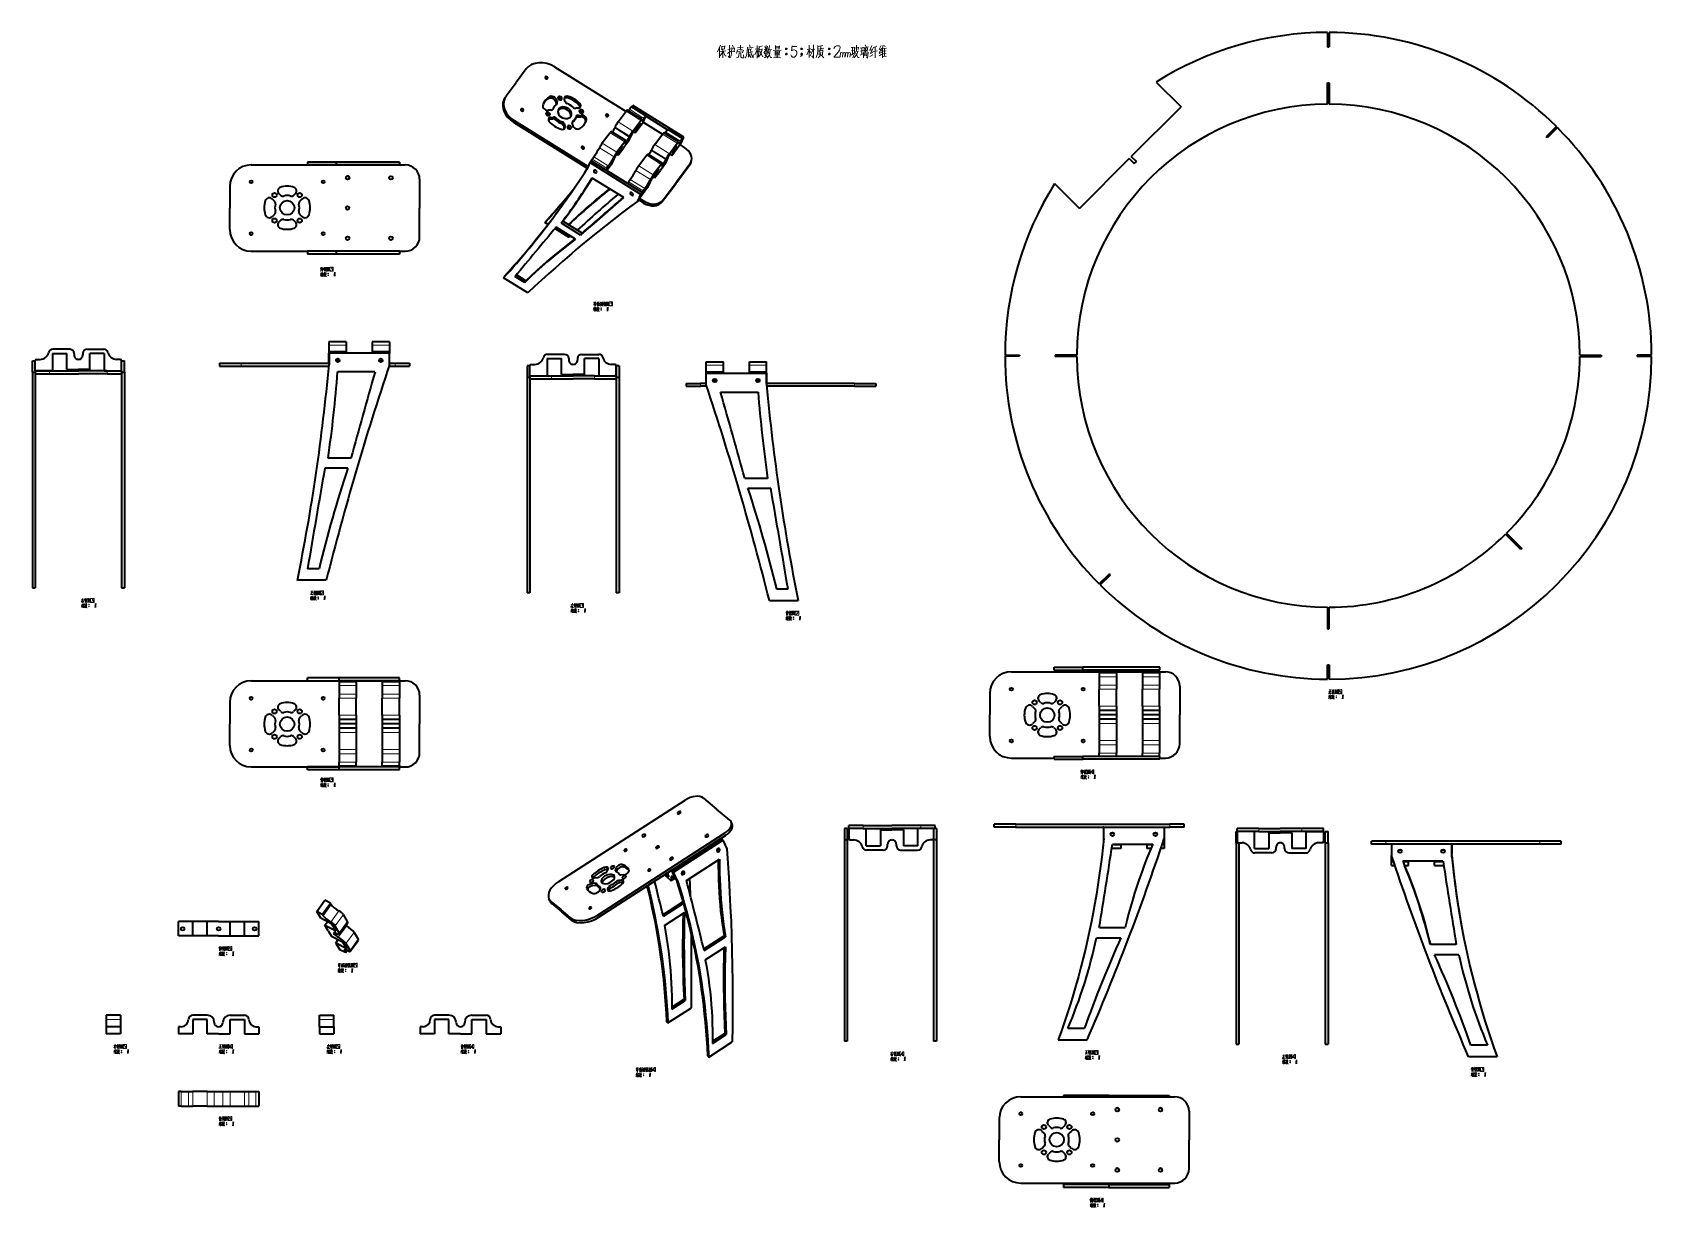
# Model space of a CAD drawing. Extents: x 37 to 1164, y 1 to 818.
import ezdxf

# ---------------------------------------------------------------- set-up
doc = ezdxf.new("R2010")
doc.units = 0

msp = doc.modelspace()

# ---------------------------------------------------------------- linework, layer by layer
at = {"color": 7, "lineweight": 35, "ltscale": 0.249979}
for p, q in [((938.1, 818.3), (938.1, 808.3)), ((939.1, 818.3), (939.1, 808.3)), ((713.6, 593.3), (723.6, 593.3))]:
    msp.add_line(p, q, dxfattribs=at)
at = {"color": 7, "lineweight": 35, "ltscale": 0.025}
for p, q in [((938.1, 808.3), (939.1, 808.3)), ((938.1, 783.3), (939.1, 783.3)), ((65.7, 594.8), (65.7, 593.8)), ((71.7, 594.8), (71.7, 593.8)), ((243.1, 596.1), (243.1, 595.1)), ((255.1, 596.1), (255.1, 595.1)), ((273.2, 596.1), (273.2, 595.1)), ((285.2, 596.1), (285.2, 595.1)), ((410, 591.3), (410, 590.3)), ((416.1, 591.3), (416.1, 590.3)), ((748.6, 593.8), (748.6, 592.8)), ((1128.6, 593.8), (1128.6, 592.8)), ((1153.6, 593.8), (1153.6, 592.8)), ((505.6, 581.1), (505.6, 582.1)), ((517.6, 581.1), (517.6, 582.1)), ((535.7, 581.1), (535.7, 582.1)), ((547.7, 581.1), (547.7, 582.1)), ((938.1, 403.3), (939.1, 403.3)), ((779.2, 373.4), (779.2, 372.4)), ((791.2, 373.4), (791.2, 372.4)), ((809.2, 373.4), (809.2, 372.4)), ((821.2, 373.4), (821.2, 372.4)), ((938.1, 378.3), (939.1, 378.3)), ((250.1, 367.2), (250.1, 366.2)), ((262.1, 367.2), (262.1, 366.2)), ((280.2, 367.2), (280.2, 366.2)), ((292.2, 367.2), (292.2, 366.2)), ((250.1, 308.2), (250.1, 307.2)), ((262.1, 308.2), (262.1, 307.2)), ((280.2, 308.2), (280.2, 307.2)), ((292.2, 308.2), (292.2, 307.2)), ((631.9, 252.4), (631.9, 253.4)), ((638, 252.4), (638, 253.4)), ((782.2, 258.4), (782.2, 257.4)), ((902.2, 250.4), (902.2, 251.4)), ((908.2, 250.4), (908.2, 251.4)), ((1024.6, 245.6), (1024.6, 246.6))]:
    msp.add_line(p, q, dxfattribs=at)
at = {"color": 7, "lineweight": 35, "ltscale": 0.291678}
for p in [(380.4, 792.9), (366.4, 774.2)]:
    msp.add_line(p, (373.4, 783.5), dxfattribs=at)
at = {"color": 7, "lineweight": 35}
for p, q in [((400.1, 794.3), (449.9, 763.3)), ((818.8, 783.8), (836.1, 766.6)), ((490, 745.5), (454.5, 767.5)), ((801.4, 731.9), (836.1, 766.6)), ((371.5, 755.8), (422.9, 723.9)), ((372.1, 757), (423.5, 725)), ((189, 726.1), (296.2, 726.1)), ((248.2, 728.1), (228.2, 728.1)), ((248.2, 726.1), (228.2, 726.1)), ((292.2, 728.1), (248.2, 728.1)), ((291.9, 726.1), (248.2, 726.1)), ((460.1, 705.6), (424.6, 727.7)), ((461, 706.9), (425.6, 728.9)), ((800, 730.5), (765.4, 695.8)), ((306.2, 716.1), (306.2, 696.1)), ((448.2, 703.4), (426.3, 717)), ((748.1, 713.1), (765.4, 695.8)), ((306.2, 676.1), (306.2, 696.1)), ((189, 666.1), (228.2, 666.1)), ((248.2, 666.1), (228.2, 666.1)), ((292.2, 666.1), (248.2, 666.1)), ((248.2, 664.1), (228.2, 664.1)), ((292.2, 664.1), (248.2, 664.1)), ((182, 588.1), (243.2, 588.1)), ((182, 586.1), (243.1, 586.1)), ((285.2, 595.1), (243.2, 595.1)), ((36.7, 581.8), (36.7, 431.8)), ((38.7, 580.8), (38.7, 431.8)), ((88.7, 582.8), (68.7, 582.8)), ((88.7, 580.8), (68.7, 580.8)), ((98.7, 581.8), (98.7, 431.8)), ((100.7, 581.8), (100.7, 431.8)), ((275.1, 582.1), (249.1, 582.1)), ((381, 578.3), (381, 428.3)), ((383, 577.3), (383, 428.3)), ((443, 578.3), (443, 428.3)), ((445, 578.3), (445, 428.3)), ((505.6, 581.1), (547.6, 581.1)), ((515.7, 568.1), (541.7, 568.1)), ((608.8, 574.1), (547.6, 574.1)), ((608.8, 572.1), (547.7, 572.1)), ((241.2, 437.1), (221.2, 437.1)), ((549.6, 423.1), (569.6, 423.1)), ((718, 373.4), (825.2, 373.4)), ((747.7, 376.6), (767.7, 376.6)), ((747.7, 374.6), (767.7, 374.6)), ((821.3, 376.6), (767.7, 376.6)), ((821.3, 374.6), (767.7, 374.6)), ((189, 367.2), (250.1, 367.2)), ((250.2, 369.2), (228.2, 369.2)), ((292.2, 369.2), (250.2, 369.2)), ((292.2, 367.2), (250.2, 367.2)), ((835.2, 363.4), (835.2, 343.4)), ((306.2, 357.2), (306.2, 337.2)), ((835.2, 323.4), (835.2, 343.4)), ((306.2, 317.2), (306.2, 337.2)), ((189, 307.2), (250.2, 307.2)), ((250.2, 307.2), (228.2, 307.2)), ((250.2, 305.2), (228.2, 305.2)), ((292.2, 307.2), (250.2, 307.2)), ((292.2, 305.2), (250.2, 305.2)), ((718, 313.4), (747.7, 313.4)), ((747.7, 314.6), (767.7, 314.6)), ((747.7, 312.6), (767.7, 312.6)), ((821.3, 314.6), (767.7, 314.6)), ((821.3, 312.6), (767.7, 312.6)), ((403, 227.4), (490.9, 284.1)), ((430.5, 204.4), (518.4, 261.1)), ((431.2, 202.9), (519.1, 259.6)), ((614.9, 266.4), (634.9, 266.4)), ((614.9, 264.4), (634.9, 264.4)), ((654.9, 266.4), (634.9, 266.4)), ((654.9, 264.4), (634.9, 264.4)), ((721.1, 267.4), (828.2, 267.4)), ((721.1, 265.4), (782.3, 265.4)), ((782.3, 265.4), (824.3, 265.4)), ((482, 234.8), (516.4, 257)), ((482.9, 234), (517.3, 256.3)), ((601.8, 256.4), (601.8, 116.4)), ((603.8, 256.4), (603.8, 116.4)), ((663.8, 256.4), (663.8, 116.4)), ((665.8, 256.4), (665.8, 116.4)), ((788.4, 253.4), (816.4, 253.4)), ((874.4, 254.4), (874.4, 114.4)), ((876.4, 254.4), (876.4, 114.4)), ((936.4, 254.4), (936.4, 114.4)), ((938.4, 254.4), (938.4, 114.4)), ((1085.7, 255.6), (978.6, 255.6)), ((1024.5, 253.6), (982.5, 253.6)), ((1085.7, 253.6), (1024.5, 253.6)), ((492, 228.2), (514.9, 243)), ((1018.4, 241.6), (990.4, 241.6)), ((750.7, 117.4), (770.7, 117.4)), ((1056.1, 105.6), (1036.1, 105.6)), ((724.6, 77.7), (831.7, 77.7)), ((785.8, 78.6), (754.2, 78.6)), ((785.8, 78.6), (827.8, 78.6)), ((841.7, 67.7), (841.7, 47.7)), ((841.7, 27.7), (841.7, 47.7)), ((724.6, 17.7), (831.7, 17.7)), ((785.8, 16.6), (754.2, 16.6)), ((785.8, 14.6), (754.2, 14.6)), ((785.8, 16.6), (827.8, 16.6)), ((785.8, 14.6), (827.8, 14.6))]:
    msp.add_line(p, q, dxfattribs=at)
at = {"color": 7, "lineweight": 35, "ltscale": 0.375}
for p, q in [((938.1, 768.3), (938.1, 783.3)), ((939.1, 783.3), (939.1, 768.3)), ((174, 711.1), (174, 696.1)), ((174, 681.1), (174, 696.1)), ((167, 588.1), (182, 588.1)), ((167, 586.1), (182, 586.1)), ((763.6, 593.8), (748.6, 593.8)), ((1113.6, 593.8), (1128.6, 593.8)), ((383, 579.3), (398, 579.3)), ((383, 577.3), (398, 577.3)), ((398, 579.3), (413, 579.3)), ((398, 577.3), (413, 577.3)), ((428, 579.3), (413, 579.3)), ((428, 577.3), (413, 577.3)), ((428, 579.3), (443, 579.3)), ((428, 577.3), (443, 577.3)), ((608.8, 574.1), (623.8, 574.1)), ((608.8, 572.1), (623.8, 572.1)), ((1072.6, 458.6), (1062, 469.2)), ((1062.7, 469.9), (1073.3, 459.3)), ((938.1, 418.3), (938.1, 403.3)), ((939.1, 403.3), (939.1, 418.3)), ((174, 352.2), (174, 337.2)), ((703, 358.4), (703, 343.4)), ((703, 328.4), (703, 343.4)), ((174, 322.2), (174, 337.2)), ((721.1, 267.4), (706.1, 267.4)), ((721.1, 265.4), (706.1, 265.4)), ((890.2, 264.4), (875.2, 264.4)), ((890.2, 262.4), (875.2, 262.4)), ((890.2, 264.4), (905.2, 264.4)), ((890.2, 262.4), (905.2, 262.4)), ((920.2, 264.4), (905.2, 264.4)), ((920.2, 262.4), (905.2, 262.4)), ((935.2, 264.4), (920.2, 264.4)), ((935.2, 262.4), (920.2, 262.4)), ((1100.7, 255.6), (1085.7, 255.6)), ((1100.7, 253.6), (1085.7, 253.6)), ((709.6, 62.7), (709.6, 47.7)), ((709.6, 32.7), (709.6, 47.7))]:
    msp.add_line(p, q, dxfattribs=at)
at = {"color": 7, "lineweight": 35, "ltscale": 0.031878}
for p, q in [((365.4, 772.5), (364.9, 771.3)), ((414.8, 758.9), (414.3, 757.8))]:
    msp.add_line(p, q, dxfattribs=at)
at = {"color": 7, "lineweight": 13, "ltscale": 0.031879}
for p, q in [((396.5, 773.4), (395.9, 772.3)), ((401.9, 769.7), (401.3, 768.6)), ((372.1, 757), (371.5, 755.8)), ((401.3, 758.6), (400.7, 757.5)), ((405.3, 756.1), (404.8, 754.9)), ((412.9, 756.6), (412.3, 755.5)), ((416.5, 760.6), (415.9, 759.5)), ((418.6, 760.8), (418.1, 759.6)), ((422.2, 757.4), (421.7, 756.3)), ((406.8, 754.7), (406.3, 753.6)), ((494.3, 726.6), (493.8, 725.4)), ((475.7, 701.7), (475.1, 700.6))]:
    msp.add_line(p, q, dxfattribs=at)
at = {"color": 7, "lineweight": 13, "ltscale": 0.031878}
for p, q in [((401.2, 771.6), (400.7, 770.4)), ((409.6, 773.8), (409.1, 772.7)), ((417.8, 768.7), (417.3, 767.6)), ((397.5, 759.2), (397, 758.1)), ((399.3, 759.4), (398.8, 758.2)), ((407.3, 753.1), (406.8, 752)), ((462.6, 700.7), (462, 699.6))]:
    msp.add_line(p, q, dxfattribs=at)
at = {"color": 7, "lineweight": 35, "ltscale": 0.049096}
msp.add_line((400.7, 770.4), (401.3, 768.6), dxfattribs=at)
at = {"color": 7, "lineweight": 35, "ltscale": 0.049095}
for p, q in [((401.2, 771.6), (401.9, 769.7)), ((413, 753.3), (412.4, 755.2))]:
    msp.add_line(p, q, dxfattribs=at)
at = {"color": 7, "lineweight": 35, "ltscale": 0.042527}
for p, q in [((407.4, 770.1), (406.9, 771.7)), ((406.3, 753.6), (406.8, 752))]:
    msp.add_line(p, q, dxfattribs=at)
at = {"color": 7, "lineweight": 35, "ltscale": 0.298271}
for p, q in [((463.7, 760.2), (453.6, 766.5)), ((460.9, 757.9), (450.7, 764.2)), ((449.7, 743), (439.6, 749.3)), ((486.3, 742.1), (476.1, 748.4)), ((489.1, 744.5), (479, 750.8)), ((475.1, 727.3), (465, 733.6))]:
    msp.add_line(p, q, dxfattribs=at)
at = {"color": 7, "lineweight": 35, "ltscale": 0.03324}
msp.add_line((453.7, 766.5), (454.5, 767.5), dxfattribs=at)
at = {"color": 7, "lineweight": 35, "ltscale": 0.053439}
for p, q in [((397.7, 764.2), (395.6, 764.1)), ((415.9, 759.5), (418.1, 759.6)), ((416.5, 760.6), (418.6, 760.8))]:
    msp.add_line(p, q, dxfattribs=at)
at = {"color": 7, "lineweight": 35, "ltscale": 0.046291}
for p, q in [((397, 758.1), (398.8, 758.2)), ((397.5, 759.2), (399.3, 759.4)), ((416.7, 765.6), (414.9, 765.5))]:
    msp.add_line(p, q, dxfattribs=at)
at = {"color": 7, "lineweight": 35, "ltscale": 0.031879}
for p, q in [((399.4, 765.9), (398.8, 764.8)), ((495, 727.7), (494.5, 726.6))]:
    msp.add_line(p, q, dxfattribs=at)
at = {"color": 7, "lineweight": 13, "ltscale": 0.009234}
msp.add_line((399.1, 765.2), (398.9, 764.9), dxfattribs=at)
at = {"color": 7, "lineweight": 35, "ltscale": 0.2297}
for p, q in [((444.4, 756), (449.9, 763.4)), ((438.8, 748.5), (433.3, 741.2)), ((469.8, 740.2), (475.3, 747.6)), ((449, 742.2), (443.5, 734.9)), ((464.2, 732.8), (458.7, 725.4)), ((474.4, 726.5), (468.8, 719.1))]:
    msp.add_line(p, q, dxfattribs=at)
at = {"color": 7, "lineweight": 13, "ltscale": 0.298271}
for p, q in [((454.6, 749.7), (444.4, 756)), ((460.1, 757.1), (449.9, 763.4)), ((462.3, 758.5), (452.2, 764.8)), ((463.5, 760), (453.3, 766.3)), ((449, 742.2), (438.8, 748.5)), ((452.1, 745.5), (442, 751.8)), ((452.4, 746.1), (442.3, 752.4)), ((487.7, 742.7), (477.6, 749)), ((488.8, 744.2), (478.7, 750.5)), ((441.5, 731.7), (431.3, 738)), ((443.5, 734.9), (433.3, 741.2)), ((474.4, 726.5), (464.2, 732.8)), ((477.5, 729.8), (467.4, 736.1)), ((477.8, 730.3), (467.6, 736.6)), ((480, 733.9), (469.8, 740.2)), ((435.7, 722.7), (425.5, 729)), ((436.4, 723.9), (426.3, 730.2)), ((466.9, 715.9), (456.7, 722.2)), ((468.8, 719.1), (458.7, 725.4)), ((461, 706.9), (450.9, 713.2)), ((461.8, 708.1), (451.6, 714.4))]:
    msp.add_line(p, q, dxfattribs=at)
at = {"color": 7, "lineweight": 35, "ltscale": 0.046906}
for p, q in [((453.3, 766.3), (452.2, 764.8)), ((463.5, 760), (462.3, 758.5)), ((478.7, 750.5), (477.6, 749)), ((488.8, 744.2), (487.7, 742.7)), ((436.4, 723.9), (437.5, 725.4)), ((461.8, 708.1), (462.9, 709.6))]:
    msp.add_line(p, q, dxfattribs=at)
at = {"color": 7, "lineweight": 35, "ltscale": 0.229702}
for p, q in [((454.6, 749.7), (460.1, 757.1)), ((480, 733.9), (485.5, 741.3))]:
    msp.add_line(p, q, dxfattribs=at)
at = {"color": 7, "lineweight": 35, "ltscale": 0.194452}
for p, q in [((459.4, 755.4), (454.7, 749.2)), ((442.6, 733), (447.2, 739.3)), ((468, 717.3), (472.6, 723.5))]:
    msp.add_line(p, q, dxfattribs=at)
at = {"color": 7, "lineweight": 35, "ltscale": 0.233343}
for p, q in [((456.2, 748.5), (461.8, 755.9)), ((481.6, 732.7), (487.2, 740.2))]:
    msp.add_line(p, q, dxfattribs=at)
at = {"color": 7, "lineweight": 35, "ltscale": 0.191276}
for p, q in [((459.4, 755.4), (456.2, 748.5)), ((442.6, 733), (439.4, 726.1)), ((468, 717.3), (464.8, 710.3))]:
    msp.add_line(p, q, dxfattribs=at)
at = {"color": 7, "lineweight": 35, "ltscale": 0.111577}
for p, q in [((461.8, 755.9), (463.7, 760)), ((487.2, 740.2), (489, 744.2)), ((487.2, 740.2), (489, 744.2)), ((459.2, 702.8), (461, 706.9))]:
    msp.add_line(p, q, dxfattribs=at)
at = {"color": 7, "lineweight": 35, "ltscale": 0.397187}
msp.add_line((461.8, 755.9), (475.3, 747.6), dxfattribs=at)
at = {"color": 7, "lineweight": 35, "ltscale": 0.445686}
msp.add_line((478.8, 750.6), (463.7, 760), dxfattribs=at)
at = {"color": 7, "lineweight": 35, "ltscale": 0.042529}
msp.add_line((406.8, 754.7), (407.3, 753.1), dxfattribs=at)
at = {"color": 7, "lineweight": 35, "ltscale": 0.01594}
for p, q in [((442.3, 752.4), (442, 751.8)), ((452.4, 746.1), (452.1, 745.5)), ((467.6, 736.6), (467.4, 736.1)), ((477.8, 730.3), (477.5, 729.8))]:
    msp.add_line(p, q, dxfattribs=at)
at = {"color": 7, "lineweight": 35, "ltscale": 0.175336}
for p, q in [((451.8, 742.8), (454.7, 749.2)), ((444.3, 732.9), (447.2, 739.3)), ((477.2, 727.1), (480.1, 733.4)), ((469.7, 717.1), (472.6, 723.5))]:
    msp.add_line(p, q, dxfattribs=at)
at = {"color": 7, "lineweight": 35, "ltscale": 0.04151}
for p, q in [((456.2, 748.5), (454.8, 749.4)), ((481.6, 732.7), (480.2, 733.6))]:
    msp.add_line(p, q, dxfattribs=at)
at = {"color": 7, "lineweight": 13, "ltscale": 0.29827}
for p, q in [((485.5, 741.3), (475.3, 747.6)), ((437.5, 725.4), (427.4, 731.7)), ((462.9, 709.6), (452.8, 715.9))]:
    msp.add_line(p, q, dxfattribs=at)
at = {"color": 7, "lineweight": 35, "ltscale": 0.127516}
for p, q in [((487.9, 740.8), (490, 745.5)), ((424.6, 727.7), (422.5, 723)), ((458, 701), (460.1, 705.6)), ((458.9, 702.2), (461, 706.9))]:
    msp.add_line(p, q, dxfattribs=at)
at = {"color": 7, "lineweight": 35, "ltscale": 0.038891}
for p, q in [((489, 744.2), (490, 745.5)), ((424.6, 727.7), (425.6, 728.9)), ((458, 701), (458.9, 702.2)), ((460.1, 705.6), (461, 706.9)), ((406.5, 687.9), (407.5, 689.1)), ((418.2, 677.3), (419.2, 678.6)), ((364.5, 647.5), (365.4, 648.7)), ((379.3, 644.2), (380.2, 645.5))]:
    msp.add_line(p, q, dxfattribs=at)
at = {"color": 7, "lineweight": 35, "ltscale": 0.249999}
for p, q in [((1097.3, 752.8), (1090.3, 745.7)), ((1098.1, 752.1), (1091, 745))]:
    msp.add_line(p, q, dxfattribs=at)
at = {"color": 7, "lineweight": 35, "ltscale": 0.024999}
for p, q in [((1091, 745), (1090.3, 745.7)), ((786.9, 440.9), (786.2, 441.6))]:
    msp.add_line(p, q, dxfattribs=at)
at = {"color": 7, "lineweight": 35, "ltscale": 0.038051}
msp.add_line((444.3, 732.9), (443.1, 733.7), dxfattribs=at)
at = {"color": 7, "lineweight": 35, "ltscale": 0.155561}
for p, q in [((444.3, 732.9), (448.1, 737.9)), ((451.8, 742.8), (448.1, 737.9)), ((477.2, 727.1), (473.5, 722.1))]:
    msp.add_line(p, q, dxfattribs=at)
at = {"color": 7, "lineweight": 35, "ltscale": 0.015938}
for p, q in [((449.6, 742.4), (449.3, 741.8)), ((475, 726.6), (474.7, 726))]:
    msp.add_line(p, q, dxfattribs=at)
at = {"color": 7, "lineweight": 35, "ltscale": 0.012816}
for p, q in [((449.9, 741.9), (449.5, 742.2)), ((475.3, 726.1), (474.9, 726.4))]:
    msp.add_line(p, q, dxfattribs=at)
at = {"color": 7, "lineweight": 35, "ltscale": 0.194451}
msp.add_line((484.8, 739.7), (480.1, 733.4), dxfattribs=at)
at = {"color": 7, "lineweight": 35, "ltscale": 0.191274}
msp.add_line((484.8, 739.7), (481.6, 732.7), dxfattribs=at)
at = {"color": 7, "lineweight": 35, "ltscale": 0.098567}
for p, q in [((487.2, 740.2), (490.6, 738.1)), ((459.2, 702.8), (462.6, 700.7))]:
    msp.add_line(p, q, dxfattribs=at)
at = {"color": 7, "lineweight": 35, "ltscale": 0.023027}
msp.add_line((487.3, 740.1), (487.9, 740.8), dxfattribs=at)
at = {"color": 7, "lineweight": 35, "ltscale": 0.05}
for p, q in [((228.2, 728.1), (228.2, 726.1)), ((248.2, 728.1), (248.2, 726.1)), ((292.2, 728.1), (292.2, 726.1)), ((803.5, 727), (805, 728.4)), ((228.2, 666.1), (228.2, 664.1)), ((248.2, 666.1), (248.2, 664.1)), ((292.2, 666.1), (292.2, 664.1)), ((36.7, 589.8), (38.7, 589.8)), ((98.7, 589.8), (100.7, 589.8)), ((167, 588.1), (167, 586.1)), ((299.1, 588.1), (299.1, 586.1)), ((383, 586.3), (381, 586.3)), ((445, 586.3), (443, 586.3)), ((36.7, 581.8), (38.7, 581.8)), ((38.7, 582.8), (38.7, 580.8)), ((98.7, 582.8), (98.7, 580.8)), ((98.7, 581.8), (100.7, 581.8)), ((383, 578.3), (381, 578.3)), ((383, 579.3), (383, 577.3)), ((443, 579.3), (443, 577.3)), ((445, 578.3), (443, 578.3)), ((491.7, 574.1), (491.7, 572.1)), ((623.8, 574.1), (623.8, 572.1)), ((36.7, 431.8), (38.7, 431.8)), ((98.7, 431.8), (100.7, 431.8)), ((383, 428.3), (381, 428.3)), ((445, 428.3), (443, 428.3)), ((747.7, 374.6), (747.7, 376.6)), ((767.7, 374.6), (767.7, 376.6)), ((821.3, 374.6), (821.3, 376.6)), ((228.2, 367.2), (228.2, 369.2)), ((250.2, 367.2), (250.2, 369.2)), ((292.2, 367.2), (292.2, 369.2)), ((228.2, 305.2), (228.2, 307.2)), ((250.2, 305.2), (250.2, 307.2)), ((292.2, 305.2), (292.2, 307.2)), ((747.7, 312.6), (747.7, 314.6)), ((767.7, 312.6), (767.7, 314.6)), ((821.3, 312.6), (821.3, 314.6)), ((603.8, 264.4), (601.8, 264.4)), ((604.9, 264.4), (604.9, 266.4)), ((664.9, 264.4), (664.9, 266.4)), ((706.1, 265.4), (706.1, 267.4)), ((838.2, 265.4), (838.2, 267.4)), ((875.2, 262.4), (875.2, 264.4)), ((935.2, 262.4), (935.2, 264.4)), ((936.4, 262.4), (938.4, 262.4)), ((603.8, 256.4), (601.8, 256.4)), ((665.8, 256.4), (663.8, 256.4)), ((874.4, 254.4), (876.4, 254.4)), ((936.4, 254.4), (938.4, 254.4)), ((968.6, 253.6), (968.6, 255.6)), ((1100.7, 253.6), (1100.7, 255.6)), ((140.3, 126.5), (138.3, 126.5)), ((192.3, 126.5), (194.3, 126.5)), ((308.6, 126.5), (306.6, 126.5)), ((360.6, 126.5), (362.6, 126.5)), ((603.8, 116.4), (601.8, 116.4)), ((665.8, 116.4), (663.8, 116.4)), ((874.4, 114.4), (876.4, 114.4)), ((936.4, 114.4), (938.4, 114.4)), ((140.3, 81.3), (138.3, 81.3)), ((192.3, 81.3), (194.3, 81.3)), ((140.3, 71.3), (138.3, 71.3)), ((192.3, 71.3), (194.3, 71.3)), ((754.2, 16.6), (754.2, 14.6)), ((785.8, 16.6), (785.8, 14.6)), ((827.8, 16.6), (827.8, 14.6))]:
    msp.add_line(p, q, dxfattribs=at)
at = {"color": 7, "lineweight": 35, "ltscale": 0.007687}
msp.add_line((425.4, 728.7), (425.5, 729), dxfattribs=at)
at = {"color": 7, "lineweight": 35, "ltscale": 0.046905}
for p, q in [((426.3, 730.2), (427.4, 731.7)), ((451.6, 714.4), (452.8, 715.9))]:
    msp.add_line(p, q, dxfattribs=at)
at = {"color": 7, "lineweight": 35, "ltscale": 0.122293}
msp.add_line((439.4, 726.1), (436.5, 722.2), dxfattribs=at)
at = {"color": 7, "lineweight": 35, "ltscale": 0.155562}
msp.add_line((469.7, 717.1), (473.5, 722.1), dxfattribs=at)
at = {"color": 7, "lineweight": 35, "ltscale": 0.388903}
for p, q in [((493.8, 725.4), (484.5, 713)), ((494.3, 726.6), (485, 714.2))]:
    msp.add_line(p, q, dxfattribs=at)
at = {"color": 7, "lineweight": 35, "ltscale": 0.125}
for p, q in [((800, 730.5), (803.5, 727)), ((801.4, 731.9), (805, 728.4)), ((88.1, 131.5), (88.1, 126.5)), ((88.1, 126.5), (88.1, 121.5)), ((98.1, 131.5), (98.1, 126.5)), ((98.1, 126.5), (98.1, 121.5)), ((138.3, 126.5), (138.3, 121.5)), ((194.3, 126.5), (194.3, 121.5)), ((236.4, 126.5), (236.4, 131.5)), ((236.4, 126.5), (236.4, 121.5)), ((246.4, 126.5), (246.4, 131.5)), ((246.4, 126.5), (246.4, 121.5)), ((306.6, 126.5), (306.6, 121.5)), ((362.6, 126.5), (362.6, 121.5)), ((140.3, 81.3), (145.3, 81.3)), ((158.3, 81.3), (163.3, 81.3)), ((169.3, 81.3), (174.3, 81.3)), ((187.3, 81.3), (192.3, 81.3)), ((140.3, 71.3), (145.3, 71.3)), ((158.3, 71.3), (163.3, 71.3)), ((169.3, 71.3), (174.3, 71.3)), ((187.3, 71.3), (192.3, 71.3))]:
    msp.add_line(p, q, dxfattribs=at)
at = {"color": 7, "lineweight": 35, "ltscale": 0.233341}
msp.add_line((464.8, 710.3), (459.2, 702.8), dxfattribs=at)
at = {"color": 7, "lineweight": 35, "ltscale": 0.03805}
msp.add_line((469.7, 717.1), (468.4, 717.9), dxfattribs=at)
at = {"color": 7, "lineweight": 35, "ltscale": 0.388904}
for p, q in [((475.1, 700.6), (484.5, 713)), ((475.7, 701.7), (485, 714.2))]:
    msp.add_line(p, q, dxfattribs=at)
at = {"color": 7, "lineweight": 35, "ltscale": 0.057486}
for p, q in [((205.4, 700.7), (203.7, 702.3)), ((224.3, 702.3), (222.7, 700.7)), ((203.7, 690.2), (205.4, 691.9)), ((222.7, 691.9), (224.3, 690.2)), ((203.7, 343), (205.4, 341.4)), ((222.7, 341.4), (224.3, 343)), ((732.8, 349.3), (734.4, 347.7)), ((734.4, 338.9), (732.8, 337.2)), ((205.4, 332.6), (203.7, 331)), ((224.3, 331), (222.7, 332.6)), ((740.9, 52.3), (739.3, 53.9)), ((739.3, 41.8), (740.9, 43.5))]:
    msp.add_line(p, q, dxfattribs=at)
at = {"color": 7, "lineweight": 35, "ltscale": 0.049798}
for p, q in [((208.2, 706.3), (209.6, 704.9)), ((218.4, 704.9), (219.8, 706.3)), ((209.6, 687.6), (208.2, 686.2)), ((219.8, 686.2), (218.4, 687.6))]:
    msp.add_line(p, q, dxfattribs=at)
at = {"color": 7, "lineweight": 35, "ltscale": 0.102026}
msp.add_line((458.6, 701.7), (462, 699.6), dxfattribs=at)
at = {"color": 7, "lineweight": 35, "ltscale": 0.038889}
msp.add_line((393.4, 686.1), (394.4, 687.3), dxfattribs=at)
at = {"color": 7, "lineweight": 35, "ltscale": 0.064886}
msp.add_line((395.6, 684.7), (393.4, 686.1), dxfattribs=at)
at = {"color": 7, "lineweight": 35, "ltscale": 0.296359}
msp.add_line((410.3, 675.6), (400.2, 681.8), dxfattribs=at)
at = {"color": 7, "lineweight": 35, "ltscale": 0.397695}
msp.add_line((414.6, 674.4), (401.1, 682.8), dxfattribs=at)
at = {"color": 7, "lineweight": 35, "ltscale": 0.393766}
msp.add_line((418.2, 677.3), (404.9, 685.6), dxfattribs=at)
at = {"color": 7, "lineweight": 35, "ltscale": 0.393765}
msp.add_line((419.2, 678.6), (405.8, 686.9), dxfattribs=at)
at = {"color": 7, "lineweight": 35, "ltscale": 0.032773}
msp.add_line((411.3, 676.5), (410.3, 675.6), dxfattribs=at)
at = {"color": 7, "lineweight": 35, "ltscale": 0.107257}
msp.add_line((291.9, 666.1), (296.2, 666.1), dxfattribs=at)
at = {"color": 7, "lineweight": 35, "ltscale": 0.497118}
msp.add_line((381.4, 637), (364.5, 647.5), dxfattribs=at)
at = {"color": 7, "lineweight": 35, "ltscale": 0.198848}
msp.add_line((379.3, 644.2), (372.5, 648.4), dxfattribs=at)
at = {"color": 7, "lineweight": 35, "ltscale": 0.19698}
msp.add_line((380.2, 645.5), (373.5, 649.7), dxfattribs=at)
at = {"color": 7, "lineweight": 35, "ltscale": 0.295318}
for p, q in [((62.7, 597.8), (50.9, 597.8)), ((74.7, 597.8), (86.5, 597.8)), ((407, 594.3), (395.2, 594.3)), ((419, 594.3), (430.9, 594.3)), ((779.2, 349.4), (779.2, 361.3)), ((791.2, 349.4), (791.2, 361.3)), ((809.2, 349.4), (809.2, 361.3)), ((821.2, 349.4), (821.2, 361.3)), ((250.1, 343.2), (250.1, 355)), ((262.1, 343.2), (262.1, 355)), ((280.2, 343.2), (280.2, 355)), ((292.2, 343.2), (292.2, 355)), ((250.1, 331.2), (250.1, 319.4)), ((262.1, 331.2), (262.1, 319.4)), ((280.2, 331.2), (280.2, 319.4)), ((292.2, 331.2), (292.2, 319.4)), ((779.2, 337.4), (779.2, 325.6)), ((791.2, 337.4), (791.2, 325.6)), ((809.2, 337.4), (809.2, 325.6)), ((821.2, 337.4), (821.2, 325.6))]:
    msp.add_line(p, q, dxfattribs=at)
at = {"color": 7, "lineweight": 35, "ltscale": 0.3}
for p, q in [((255.1, 603.1), (243.1, 603.1)), ((285.2, 603.1), (273.2, 603.1)), ((50.7, 594.8), (50.7, 582.8)), ((86.7, 594.8), (86.7, 582.8)), ((255.1, 596.1), (243.1, 596.1)), ((285.2, 596.1), (273.2, 596.1)), ((395, 591.3), (395, 579.3)), ((431, 591.3), (431, 579.3)), ((505.6, 589.1), (517.6, 589.1)), ((535.7, 589.1), (547.7, 589.1)), ((50.7, 582.8), (38.7, 582.8)), ((86.7, 582.8), (98.7, 582.8)), ((505.6, 582.1), (517.6, 582.1)), ((535.7, 582.1), (547.7, 582.1)), ((791.2, 373.4), (779.2, 373.4)), ((821.2, 373.4), (809.2, 373.4)), ((262.1, 367.2), (250.1, 367.2)), ((292.2, 367.2), (280.2, 367.2)), ((262.1, 340.2), (250.1, 340.2)), ((292.2, 340.2), (280.2, 340.2)), ((791.2, 346.5), (779.2, 346.5)), ((791.2, 343.4), (779.2, 343.4)), ((791.2, 340.4), (779.2, 340.4)), ((821.2, 346.5), (809.2, 346.5)), ((821.2, 343.4), (809.2, 343.4)), ((821.2, 340.4), (809.2, 340.4)), ((262.1, 337.2), (250.1, 337.2)), ((262.1, 334.1), (250.1, 334.1)), ((292.2, 337.2), (280.2, 337.2)), ((292.2, 334.1), (280.2, 334.1)), ((262.1, 307.2), (250.1, 307.2)), ((292.2, 307.2), (280.2, 307.2)), ((616.9, 252.4), (616.9, 264.4)), ((652.9, 252.4), (652.9, 264.4)), ((887.2, 262.4), (875.2, 262.4)), ((887.2, 250.4), (887.2, 262.4)), ((923.2, 250.4), (923.2, 262.4)), ((923.2, 262.4), (935.2, 262.4)), ((797.7, 77.7), (785.7, 77.7)), ((827.8, 77.7), (815.8, 77.7))]:
    msp.add_line(p, q, dxfattribs=at)
at = {"color": 7, "lineweight": 35, "ltscale": 0.058331}
for p, q in [((243.1, 603.1), (243.1, 600.8)), ((255.1, 603.1), (255.1, 600.8)), ((273.2, 603.1), (273.2, 600.8)), ((285.2, 603.1), (285.2, 600.8)), ((505.6, 586.7), (505.6, 589.1)), ((517.6, 586.7), (517.6, 589.1)), ((535.7, 586.7), (535.7, 589.1)), ((547.7, 586.7), (547.7, 589.1))]:
    msp.add_line(p, q, dxfattribs=at)
at = {"color": 7, "lineweight": 13, "ltscale": 0.3}
for p, q in [((255.1, 600.8), (243.1, 600.8)), ((285.2, 600.8), (273.2, 600.8)), ((505.6, 586.7), (517.6, 586.7)), ((535.7, 586.7), (547.7, 586.7)), ((505.6, 581.1), (517.6, 581.1)), ((535.7, 581.1), (547.7, 581.1)), ((791.2, 372.4), (779.2, 372.4)), ((821.2, 372.4), (809.2, 372.4)), ((262.1, 366.2), (250.1, 366.2)), ((262.1, 363.8), (250.1, 363.8)), ((292.2, 366.2), (280.2, 366.2)), ((292.2, 363.8), (280.2, 363.8)), ((791.2, 370), (779.2, 370)), ((791.2, 364.2), (779.2, 364.2)), ((791.2, 361.3), (779.2, 361.3)), ((821.2, 370), (809.2, 370)), ((821.2, 364.2), (809.2, 364.2)), ((821.2, 361.3), (809.2, 361.3)), ((262.1, 357.9), (250.1, 357.9)), ((262.1, 355), (250.1, 355)), ((292.2, 357.9), (280.2, 357.9)), ((292.2, 355), (280.2, 355)), ((791.2, 349.4), (779.2, 349.4)), ((821.2, 349.4), (809.2, 349.4)), ((262.1, 343.2), (250.1, 343.2)), ((292.2, 343.2), (280.2, 343.2)), ((262.1, 331.2), (250.1, 331.2)), ((292.2, 331.2), (280.2, 331.2)), ((791.2, 337.4), (779.2, 337.4)), ((821.2, 337.4), (809.2, 337.4)), ((262.1, 319.4), (250.1, 319.4)), ((262.1, 316.4), (250.1, 316.4)), ((292.2, 319.4), (280.2, 319.4)), ((292.2, 316.4), (280.2, 316.4)), ((791.2, 325.6), (779.2, 325.6)), ((791.2, 322.7), (779.2, 322.7)), ((791.2, 316.9), (779.2, 316.9)), ((821.2, 325.6), (809.2, 325.6)), ((821.2, 322.7), (809.2, 322.7)), ((821.2, 316.9), (809.2, 316.9)), ((262.1, 310.6), (250.1, 310.6)), ((262.1, 308.2), (250.1, 308.2)), ((292.2, 310.6), (280.2, 310.6)), ((292.2, 308.2), (280.2, 308.2))]:
    msp.add_line(p, q, dxfattribs=at)
at = {"color": 7, "lineweight": 35, "ltscale": 0.116664}
for p, q in [((243.1, 600.8), (243.1, 596.1)), ((255.1, 600.8), (255.1, 596.1)), ((273.2, 600.8), (273.2, 596.1)), ((285.2, 600.8), (285.2, 596.1)), ((505.6, 582.1), (505.6, 586.7)), ((517.6, 582.1), (517.6, 586.7)), ((535.7, 582.1), (535.7, 586.7)), ((547.7, 582.1), (547.7, 586.7))]:
    msp.add_line(p, q, dxfattribs=at)
at = {"color": 7, "lineweight": 35, "ltscale": 0.2}
for p, q in [((36.7, 581.8), (36.7, 589.8)), ((98.7, 581.8), (98.7, 589.8)), ((100.7, 581.8), (100.7, 589.8)), ((243.2, 595.1), (243.2, 587.1)), ((285.2, 587.1), (285.2, 595.1)), ((381, 586.3), (381, 578.3)), ((443, 586.3), (443, 578.3)), ((445, 586.3), (445, 578.3)), ((60.7, 583.8), (68.7, 583.8)), ((76.7, 583.8), (68.7, 583.8)), ((405, 580.3), (413, 580.3)), ((421, 580.3), (413, 580.3)), ((505.6, 573.1), (505.6, 581.1)), ((547.6, 581.1), (547.6, 573.1)), ((236.2, 445.1), (228.2, 445.1)), ((554.6, 431.1), (562.6, 431.1)), ((601.8, 264.4), (601.8, 256.4)), ((603.8, 264.4), (603.8, 256.4)), ((626.9, 263.4), (634.9, 263.4)), ((642.9, 263.4), (634.9, 263.4)), ((663.8, 264.4), (663.8, 256.4)), ((665.8, 264.4), (665.8, 256.4)), ((782.3, 257.4), (782.3, 265.4)), ((824.3, 265.4), (824.3, 257.4)), ((874.4, 254.4), (874.4, 262.4)), ((897.2, 261.4), (905.2, 261.4)), ((913.2, 261.4), (905.2, 261.4)), ((936.4, 254.4), (936.4, 262.4)), ((938.4, 254.4), (938.4, 262.4)), ((982.5, 253.6), (982.5, 245.6)), ((1024.5, 245.6), (1024.5, 253.6)), ((166.3, 199.6), (158.3, 199.6)), ((166.3, 199.6), (174.3, 199.6)), ((166.3, 189.6), (158.3, 189.6)), ((166.3, 189.6), (174.3, 189.6)), ((166.3, 121.5), (158.3, 121.5)), ((166.3, 121.5), (174.3, 121.5)), ((334.6, 121.5), (326.6, 121.5)), ((334.6, 121.5), (342.6, 121.5))]:
    msp.add_line(p, q, dxfattribs=at)
at = {"color": 7, "lineweight": 35, "ltscale": 0.175}
for p, q in [((38.7, 582.8), (38.7, 589.8)), ((38.7, 582.8), (38.7, 589.8)), ((98.7, 582.8), (98.7, 589.8)), ((243.1, 588.1), (243.1, 595.1)), ((285.2, 588.1), (285.2, 595.1)), ((383, 579.3), (383, 586.3)), ((443, 579.3), (443, 586.3)), ((547.7, 574.1), (547.7, 581.1)), ((604.9, 264.4), (604.9, 257.4)), ((782.2, 265.4), (782.2, 258.4)), ((875.2, 262.4), (875.2, 255.4)), ((935.2, 262.4), (935.2, 255.4)), ((1024.6, 253.6), (1024.6, 246.6))]:
    msp.add_line(p, q, dxfattribs=at)
at = {"color": 7, "lineweight": 35, "ltscale": 0.060306}
for p, q in [((39.7, 590.8), (42.1, 590.8)), ((97.7, 590.8), (95.3, 590.8)), ((384, 587.3), (386.4, 587.3)), ((442, 587.3), (439.6, 587.3)), ((779.2, 372.4), (779.2, 370)), ((791.2, 372.4), (791.2, 370)), ((809.2, 372.4), (809.2, 370)), ((821.2, 372.4), (821.2, 370)), ((250.1, 366.2), (250.1, 363.8)), ((262.1, 366.2), (262.1, 363.8)), ((280.2, 366.2), (280.2, 363.8)), ((292.2, 366.2), (292.2, 363.8)), ((250.1, 308.2), (250.1, 310.6)), ((262.1, 308.2), (262.1, 310.6)), ((280.2, 308.2), (280.2, 310.6)), ((292.2, 308.2), (292.2, 310.6)), ((605.9, 256.4), (608.3, 256.4)), ((876.2, 254.4), (878.6, 254.4)), ((934.2, 254.4), (931.8, 254.4))]:
    msp.add_line(p, q, dxfattribs=at)
at = {"color": 7, "lineweight": 35, "ltscale": 0.25}
for p, q in [((50.7, 594.8), (60.7, 594.8)), ((86.7, 594.8), (76.7, 594.8)), ((289.1, 588.1), (299.1, 588.1)), ((289.1, 586.1), (299.1, 586.1)), ((395, 591.3), (405, 591.3)), ((431, 591.3), (421, 591.3)), ((1163.6, 593.8), (1153.6, 593.8)), ((1163.6, 592.8), (1153.6, 592.8)), ((38.7, 582.8), (48.7, 582.8)), ((38.7, 580.8), (48.7, 580.8)), ((88.7, 582.8), (98.7, 582.8)), ((88.7, 580.8), (98.7, 580.8)), ((491.7, 574.1), (501.7, 574.1)), ((491.7, 572.1), (501.7, 572.1)), ((779.2, 434.6), (786.2, 441.6)), ((614.9, 266.4), (604.9, 266.4)), ((614.9, 264.4), (604.9, 264.4)), ((664.9, 266.4), (654.9, 266.4)), ((664.9, 264.4), (654.9, 264.4)), ((838.2, 267.4), (828.2, 267.4)), ((838.2, 265.4), (828.2, 265.4)), ((616.9, 252.4), (626.9, 252.4)), ((652.9, 252.4), (642.9, 252.4)), ((887.2, 250.4), (897.2, 250.4)), ((923.2, 250.4), (913.2, 250.4)), ((978.6, 255.6), (968.6, 255.6)), ((978.6, 253.6), (968.6, 253.6)), ((138.3, 189.6), (138.3, 199.6)), ((148.3, 199.6), (138.3, 199.6)), ((148.3, 189.6), (148.3, 199.6)), ((158.3, 199.6), (148.3, 199.6)), ((158.3, 189.6), (158.3, 199.6)), ((174.3, 189.6), (174.3, 199.6)), ((174.3, 199.6), (184.3, 199.6)), ((184.3, 189.6), (184.3, 199.6)), ((184.3, 199.6), (194.3, 199.6)), ((194.3, 189.6), (194.3, 199.6)), ((148.3, 189.6), (138.3, 189.6)), ((158.3, 189.6), (148.3, 189.6)), ((174.3, 189.6), (184.3, 189.6)), ((184.3, 189.6), (194.3, 189.6)), ((98.1, 134.5), (88.1, 134.5)), ((98.1, 126.5), (88.1, 126.5)), ((158.3, 134.5), (148.3, 134.5)), ((148.3, 131.5), (148.3, 121.5)), ((158.3, 131.5), (148.3, 131.5)), ((158.3, 121.5), (158.3, 131.5)), ((174.3, 134.5), (184.3, 134.5)), ((174.3, 121.5), (174.3, 131.5)), ((174.3, 131.5), (184.3, 131.5)), ((184.3, 131.5), (184.3, 121.5)), ((236.4, 134.5), (246.4, 134.5)), ((236.4, 126.5), (246.4, 126.5)), ((326.6, 134.5), (316.6, 134.5)), ((326.6, 131.5), (316.6, 131.5)), ((316.6, 131.5), (316.6, 121.5)), ((326.6, 121.5), (326.6, 131.5)), ((342.6, 134.5), (352.6, 134.5)), ((342.6, 131.5), (352.6, 131.5)), ((342.6, 121.5), (342.6, 131.5)), ((352.6, 131.5), (352.6, 121.5)), ((98.1, 121.5), (88.1, 121.5)), ((148.3, 121.5), (138.3, 121.5)), ((184.3, 121.5), (194.3, 121.5)), ((236.4, 121.5), (246.4, 121.5)), ((316.6, 121.5), (306.6, 121.5)), ((352.6, 121.5), (362.6, 121.5)), ((138.3, 81.3), (138.3, 71.3)), ((158.3, 81.3), (148.3, 81.3)), ((174.3, 81.3), (184.3, 81.3)), ((194.3, 81.3), (194.3, 71.3)), ((158.3, 71.3), (148.3, 71.3)), ((174.3, 71.3), (184.3, 71.3))]:
    msp.add_line(p, q, dxfattribs=at)
at = {"color": 7, "lineweight": 35, "ltscale": 0.275}
for p, q in [((60.7, 583.8), (60.7, 594.8)), ((76.7, 583.8), (76.7, 594.8)), ((405, 580.3), (405, 591.3)), ((421, 580.3), (421, 591.3)), ((626.9, 263.4), (626.9, 252.4)), ((642.9, 263.4), (642.9, 252.4)), ((897.2, 261.4), (897.2, 250.4)), ((913.2, 261.4), (913.2, 250.4))]:
    msp.add_line(p, q, dxfattribs=at)
at = {"color": 7, "lineweight": 13, "ltscale": 0.05}
for p, q in [((182, 588.1), (182, 586.1)), ((289.1, 588.1), (289.1, 586.1)), ((48.7, 582.8), (48.7, 580.8)), ((88.7, 582.8), (88.7, 580.8)), ((398, 579.3), (398, 577.3)), ((428, 579.3), (428, 577.3)), ((501.7, 574.1), (501.7, 572.1)), ((608.8, 574.1), (608.8, 572.1)), ((614.9, 264.4), (614.9, 266.4)), ((654.9, 264.4), (654.9, 266.4)), ((721.1, 265.4), (721.1, 267.4)), ((828.2, 265.4), (828.2, 267.4)), ((890.2, 262.4), (890.2, 264.4)), ((920.2, 262.4), (920.2, 264.4)), ((978.6, 253.6), (978.6, 255.6)), ((1085.7, 253.6), (1085.7, 255.6))]:
    msp.add_line(p, q, dxfattribs=at)
at = {"color": 7, "lineweight": 13, "ltscale": 0.001678}
msp.add_line((243.2, 595.1), (243.1, 595.1), dxfattribs=at)
at = {"color": 7, "lineweight": 35, "ltscale": 0.001678}
msp.add_line((243.2, 588.1), (243.1, 588.1), dxfattribs=at)
at = {"color": 7, "lineweight": 35, "ltscale": 0.107515}
for p, q in [((284.8, 586.1), (289.1, 586.1)), ((506, 572.1), (501.7, 572.1))]:
    msp.add_line(p, q, dxfattribs=at)
at = {"color": 7, "lineweight": 35, "ltscale": 0.099139}
for p, q in [((285.2, 588.1), (289.1, 588.1)), ((505.6, 574.1), (501.7, 574.1)), ((292.2, 367.2), (296.2, 367.2)), ((292.2, 307.2), (296.2, 307.2))]:
    msp.add_line(p, q, dxfattribs=at)
at = {"color": 7, "lineweight": 35, "ltscale": 0.249965}
msp.add_line((713.6, 593.8), (723.6, 593.8), dxfattribs=at)
at = {"color": 7, "lineweight": 35, "ltscale": 0.0125}
msp.add_line((723.6, 593.8), (723.6, 593.3), dxfattribs=at)
at = {"color": 7, "lineweight": 35, "ltscale": 0.375024}
for p, q in [((763.6, 592.8), (748.6, 592.8)), ((1113.6, 592.8), (1128.6, 592.8))]:
    msp.add_line(p, q, dxfattribs=at)
at = {"color": 7, "lineweight": 35, "ltscale": 0.5}
for p, q in [((48.7, 582.8), (68.7, 582.8)), ((48.7, 580.8), (68.7, 580.8))]:
    msp.add_line(p, q, dxfattribs=at)
at = {"color": 7, "lineweight": 35, "ltscale": 0.001677}
msp.add_line((547.6, 574.1), (547.7, 574.1), dxfattribs=at)
at = {"color": 7, "lineweight": 35, "ltscale": 0.396048}
for p, q in [((258.3, 522.1), (242.5, 522.1)), ((532.5, 508.1), (548.3, 508.1))]:
    msp.add_line(p, q, dxfattribs=at)
at = {"color": 7, "lineweight": 35, "ltscale": 0.4}
for p, q in [((256.2, 515.1), (240.2, 515.1)), ((534.6, 501.1), (550.6, 501.1))]:
    msp.add_line(p, q, dxfattribs=at)
at = {"color": 7, "lineweight": 35, "ltscale": 0.025001}
msp.add_line((1073.3, 459.3), (1072.6, 458.6), dxfattribs=at)
at = {"color": 7, "lineweight": 35, "ltscale": 0.250001}
msp.add_line((779.9, 433.9), (786.9, 440.9), dxfattribs=at)
at = {"color": 7, "lineweight": 35, "ltscale": 0.249978}
for p, q in [((938.1, 368.3), (938.1, 378.3)), ((939.1, 378.3), (939.1, 368.3))]:
    msp.add_line(p, q, dxfattribs=at)
at = {"color": 7, "lineweight": 35, "ltscale": 0.146249}
for p, q in [((250.1, 363.8), (250.1, 357.9)), ((262.1, 363.8), (262.1, 357.9)), ((280.2, 363.8), (280.2, 357.9)), ((292.2, 363.8), (292.2, 357.9)), ((779.2, 370), (779.2, 364.2)), ((791.2, 370), (791.2, 364.2)), ((809.2, 370), (809.2, 364.2)), ((821.2, 370), (821.2, 364.2)), ((250.1, 316.4), (250.1, 310.6)), ((262.1, 316.4), (262.1, 310.6)), ((280.2, 316.4), (280.2, 310.6)), ((292.2, 316.4), (292.2, 310.6)), ((779.2, 322.7), (779.2, 316.9)), ((791.2, 322.7), (791.2, 316.9)), ((809.2, 322.7), (809.2, 316.9)), ((821.2, 322.7), (821.2, 316.9))]:
    msp.add_line(p, q, dxfattribs=at)
at = {"color": 7, "lineweight": 35, "ltscale": 0.451678}
msp.add_line((262.1, 367.2), (280.2, 367.2), dxfattribs=at)
at = {"color": 7, "lineweight": 35, "ltscale": 0.073125}
for p, q in [((779.2, 364.2), (779.2, 361.3)), ((791.2, 364.2), (791.2, 361.3)), ((809.2, 364.2), (809.2, 361.3)), ((821.2, 364.2), (821.2, 361.3)), ((250.1, 357.9), (250.1, 355)), ((262.1, 357.9), (262.1, 355)), ((280.2, 357.9), (280.2, 355)), ((292.2, 357.9), (292.2, 355)), ((779.2, 325.6), (779.2, 322.7)), ((791.2, 325.6), (791.2, 322.7)), ((809.2, 325.6), (809.2, 322.7)), ((821.2, 325.6), (821.2, 322.7))]:
    msp.add_line(p, q, dxfattribs=at)
at = {"color": 7, "lineweight": 35, "ltscale": 0.049797}
for p, q in [((738.6, 351.9), (737.2, 353.3)), ((748.9, 353.3), (747.5, 351.9)), ((209.6, 345.7), (208.2, 347.1)), ((219.8, 347.1), (218.4, 345.7)), ((208.2, 327), (209.6, 328.4)), ((218.4, 328.4), (219.8, 327)), ((737.2, 333.2), (738.6, 334.6)), ((747.5, 334.6), (748.9, 333.2)), ((743.8, 57.9), (745.2, 56.5)), ((754, 56.5), (755.4, 57.9)), ((745.2, 39.2), (743.8, 37.8)), ((755.4, 37.8), (754, 39.2))]:
    msp.add_line(p, q, dxfattribs=at)
at = {"color": 7, "lineweight": 35, "ltscale": 0.07444}
for p, q in [((779.2, 349.4), (779.2, 346.5)), ((791.2, 349.4), (791.2, 346.5)), ((809.2, 349.4), (809.2, 346.5)), ((821.2, 349.4), (821.2, 346.5)), ((250.1, 343.2), (250.1, 340.2)), ((262.1, 343.2), (262.1, 340.2)), ((280.2, 343.2), (280.2, 340.2)), ((292.2, 343.2), (292.2, 340.2)), ((779.2, 340.4), (779.2, 337.4)), ((791.2, 340.4), (791.2, 337.4)), ((809.2, 340.4), (809.2, 337.4)), ((821.2, 340.4), (821.2, 337.4))]:
    msp.add_line(p, q, dxfattribs=at)
at = {"color": 7, "lineweight": 35, "ltscale": 0.075563}
for p, q in [((250.1, 340.2), (250.1, 337.2)), ((262.1, 340.2), (262.1, 337.2)), ((280.2, 340.2), (280.2, 337.2)), ((292.2, 340.2), (292.2, 337.2)), ((779.2, 346.5), (779.2, 343.4)), ((791.2, 346.5), (791.2, 343.4)), ((809.2, 346.5), (809.2, 343.4)), ((821.2, 346.5), (821.2, 343.4)), ((250.1, 337.2), (250.1, 334.1)), ((262.1, 337.2), (262.1, 334.1)), ((280.2, 337.2), (280.2, 334.1)), ((292.2, 337.2), (292.2, 334.1))]:
    msp.add_line(p, q, dxfattribs=at)
at = {"color": 7, "lineweight": 35, "ltscale": 0.057487}
for p, q in [((751.7, 347.7), (753.3, 349.3)), ((753.3, 337.2), (751.7, 338.9)), ((759.9, 53.9), (758.2, 52.3)), ((758.2, 43.5), (759.9, 41.8))]:
    msp.add_line(p, q, dxfattribs=at)
at = {"color": 7, "lineweight": 35, "ltscale": 0.075564}
for p, q in [((779.2, 343.4), (779.2, 340.4)), ((791.2, 343.4), (791.2, 340.4)), ((809.2, 343.4), (809.2, 340.4)), ((821.2, 343.4), (821.2, 340.4))]:
    msp.add_line(p, q, dxfattribs=at)
at = {"color": 7, "lineweight": 35, "ltscale": 0.074441}
for p, q in [((250.1, 334.1), (250.1, 331.2)), ((262.1, 334.1), (262.1, 331.2)), ((280.2, 334.1), (280.2, 331.2)), ((292.2, 334.1), (292.2, 331.2))]:
    msp.add_line(p, q, dxfattribs=at)
at = {"color": 7, "lineweight": 35, "ltscale": 0.073124}
for p, q in [((250.1, 319.4), (250.1, 316.4)), ((262.1, 319.4), (262.1, 316.4)), ((280.2, 319.4), (280.2, 316.4)), ((292.2, 319.4), (292.2, 316.4))]:
    msp.add_line(p, q, dxfattribs=at)
at = {"color": 7, "lineweight": 35, "ltscale": 0.056538}
for p, q in [((779.2, 314.6), (779.2, 316.9)), ((791.2, 314.6), (791.2, 316.9)), ((809.2, 314.6), (809.2, 316.9))]:
    msp.add_line(p, q, dxfattribs=at)
at = {"color": 7, "lineweight": 35, "ltscale": 0.060305}
msp.add_line((821.2, 314.4), (821.2, 316.9), dxfattribs=at)
at = {"color": 7, "lineweight": 35, "ltscale": 0.098622}
for p, q in [((821.3, 313.4), (825.2, 313.4)), ((824.3, 265.4), (828.2, 265.4))]:
    msp.add_line(p, q, dxfattribs=at)
at = {"color": 7, "lineweight": 35, "ltscale": 0.299204}
msp.add_line((503.7, 285.6), (512.9, 277.9), dxfattribs=at)
at = {"color": 7, "lineweight": 35, "ltscale": 0.299205}
msp.add_line((522.1, 270.2), (512.9, 277.9), dxfattribs=at)
at = {"color": 7, "lineweight": 13, "ltscale": 0.041498}
for p, q in [((519.1, 259.6), (518.4, 261.1)), ((448.2, 237.6), (447.5, 239.1)), ((426.7, 224.6), (426, 226.1)), ((427.4, 230.6), (426.7, 232.1)), ((428.8, 224.8), (428.1, 226.3)), ((445.5, 226.7), (444.8, 228.2)), ((447.3, 226.9), (446.6, 228.4)), ((438.2, 222), (437.5, 223.5)), ((398.2, 212.2), (397.6, 213.7)), ((431.2, 202.9), (430.5, 204.4))]:
    msp.add_line(p, q, dxfattribs=at)
at = {"color": 7, "lineweight": 35, "ltscale": 0.041497}
for p, q in [((523.6, 267.5), (523, 269)), ((396.9, 214), (396.2, 215.5))]:
    msp.add_line(p, q, dxfattribs=at)
at = {"color": 7, "lineweight": 35, "ltscale": 0.021231}
for p, q in [((665.8, 264.4), (664.9, 264.4)), ((874.4, 262.4), (875.2, 262.4))]:
    msp.add_line(p, q, dxfattribs=at)
at = {"color": 7, "lineweight": 35, "ltscale": 0.002196}
for p, q in [((782.3, 265.4), (782.2, 265.4)), ((782.3, 257.4), (782.2, 257.4))]:
    msp.add_line(p, q, dxfattribs=at)
at = {"color": 7, "lineweight": 35, "ltscale": 0.017215}
for p, q in [((501.2, 248), (501.8, 247.6)), ((502.7, 248.2), (502.2, 248.7))]:
    msp.add_line(p, q, dxfattribs=at)
at = {"color": 7, "lineweight": 35, "ltscale": 0.016624}
for p, q in [((503.6, 248.8), (503.4, 249.4)), ((506, 251.1), (506.3, 250.5)), ((515.9, 257.5), (516.1, 256.9)), ((491.2, 241.6), (491.5, 241))]:
    msp.add_line(p, q, dxfattribs=at)
at = {"color": 7, "lineweight": 35, "ltscale": 0.292877}
msp.add_line((515.9, 257.5), (506, 251.1), dxfattribs=at)
at = {"color": 7, "lineweight": 13, "ltscale": 0.017283}
for p, q in [((513.9, 249.4), (513.3, 249)), ((489.3, 233.5), (488.7, 233.1))]:
    msp.add_line(p, q, dxfattribs=at)
at = {"color": 7, "lineweight": 35, "ltscale": 0.02992}
for p, q in [((516.4, 257), (517.3, 256.3)), ((482, 234.8), (482.9, 234)), ((484.7, 228.8), (485.6, 228)), ((518.1, 189.8), (519, 189)), ((490.2, 145.6), (491.1, 144.8)), ((478, 129.9), (478.9, 129.1)), ((518.7, 121.8), (519.6, 121)), ((506.5, 106.1), (507.4, 105.3))]:
    msp.add_line(p, q, dxfattribs=at)
at = {"color": 7, "lineweight": 35, "ltscale": 0.165991}
for p, q in [((517.3, 256.3), (520.1, 250.2)), ((484.7, 228.8), (482, 234.8)), ((485.6, 228), (482.9, 234))]:
    msp.add_line(p, q, dxfattribs=at)
at = {"color": 7, "lineweight": 35, "ltscale": 0.295317}
for p, q in [((628.9, 249.4), (617.1, 249.4)), ((640.9, 249.4), (652.8, 249.4)), ((899.2, 247.4), (887.4, 247.4)), ((911.2, 247.4), (923, 247.4))]:
    msp.add_line(p, q, dxfattribs=at)
at = {"color": 7, "lineweight": 35, "ltscale": 0.056537}
msp.add_line((663.8, 256.4), (661.5, 256.4), dxfattribs=at)
at = {"color": 7, "lineweight": 13, "ltscale": 0.002196}
msp.add_line((782.3, 258.4), (782.2, 258.4), dxfattribs=at)
at = {"color": 7, "lineweight": 35, "ltscale": 0.023141}
msp.add_line((782.2, 257.4), (782.2, 256.4), dxfattribs=at)
at = {"color": 7, "lineweight": 35, "ltscale": 0.15676}
for p, q in [((794.2, 250.4), (787.9, 250.4)), ((1012.6, 238.6), (1018.9, 238.6))]:
    msp.add_line(p, q, dxfattribs=at)
at = {"color": 7, "lineweight": 13, "ltscale": 0.147729}
for p, q in [((794.2, 252.7), (788.3, 252.7)), ((1012.6, 240.9), (1018.5, 240.9))]:
    msp.add_line(p, q, dxfattribs=at)
at = {"color": 7, "lineweight": 35, "ltscale": 0.016663}
for p, q in [((794.2, 253.4), (794.2, 252.7)), ((812.3, 253.4), (812.3, 252.7)), ((994.5, 240.9), (994.5, 241.6)), ((1012.6, 240.9), (1012.6, 241.6))]:
    msp.add_line(p, q, dxfattribs=at)
at = {"color": 7, "lineweight": 35, "ltscale": 0.058332}
for p, q in [((794.2, 252.7), (794.2, 250.4)), ((812.3, 252.7), (812.3, 250.4)), ((824.3, 252.7), (824.3, 250.4)), ((982.5, 238.6), (982.5, 240.9)), ((994.5, 238.6), (994.5, 240.9)), ((1012.6, 238.6), (1012.6, 240.9))]:
    msp.add_line(p, q, dxfattribs=at)
at = {"color": 7, "lineweight": 13, "ltscale": 0.096013}
for p, q in [((816.1, 252.7), (812.3, 252.7)), ((990.7, 240.9), (994.5, 240.9))]:
    msp.add_line(p, q, dxfattribs=at)
at = {"color": 7, "lineweight": 35, "ltscale": 0.071286}
for p, q in [((815.1, 250.4), (812.3, 250.4)), ((991.7, 238.6), (994.5, 238.6))]:
    msp.add_line(p, q, dxfattribs=at)
at = {"color": 7, "lineweight": 35, "ltscale": 0.058052}
for p, q in [((824.3, 250.4), (821.9, 250.4)), ((982.5, 238.6), (984.9, 238.6))]:
    msp.add_line(p, q, dxfattribs=at)
at = {"color": 7, "lineweight": 13, "ltscale": 0.038434}
msp.add_line((824.3, 252.7), (822.7, 252.7), dxfattribs=at)
at = {"color": 7, "lineweight": 35, "ltscale": 0.115238}
msp.add_line((824.3, 257.3), (824.3, 252.7), dxfattribs=at)
at = {"color": 7, "lineweight": 35, "ltscale": 0.098621}
msp.add_line((982.5, 253.6), (978.6, 253.6), dxfattribs=at)
at = {"color": 7, "lineweight": 35, "ltscale": 0.002194}
for p, q in [((1024.5, 253.6), (1024.6, 253.6)), ((1024.5, 245.6), (1024.6, 245.6))]:
    msp.add_line(p, q, dxfattribs=at)
at = {"color": 7, "lineweight": 13, "ltscale": 0.041497}
for p, q in [((435.3, 235.7), (434.7, 237.2)), ((443.5, 235.4), (442.9, 236.9)), ((443.6, 225.8), (442.9, 227.3)), ((439.6, 223.3), (438.9, 224.8)), ((412, 200.7), (411.3, 202.2))]:
    msp.add_line(p, q, dxfattribs=at)
at = {"color": 7, "lineweight": 35, "ltscale": 0.039913}
for p, q in [((442.9, 236.9), (442.3, 235.5)), ((431.5, 221.4), (432.1, 222.9))]:
    msp.add_line(p, q, dxfattribs=at)
at = {"color": 7, "lineweight": 35, "ltscale": 0.292878}
msp.add_line((491.2, 241.6), (481.4, 235.2), dxfattribs=at)
at = {"color": 7, "lineweight": 35, "ltscale": 0.018954}
msp.add_line((493.5, 243.1), (493.6, 242.3), dxfattribs=at)
at = {"color": 7, "lineweight": 35, "ltscale": 0.115058}
msp.add_line((982.5, 240.9), (982.5, 245.5), dxfattribs=at)
at = {"color": 7, "lineweight": 13, "ltscale": 0.038432}
msp.add_line((982.5, 240.9), (984.1, 240.9), dxfattribs=at)
at = {"color": 7, "lineweight": 13, "ltscale": 0.002194}
msp.add_line((1024.5, 246.6), (1024.6, 246.6), dxfattribs=at)
at = {"color": 7, "lineweight": 35, "ltscale": 0.02281}
msp.add_line((1024.6, 244.6), (1024.6, 245.6), dxfattribs=at)
at = {"color": 7, "lineweight": 35, "ltscale": 0.052345}
for p, q in [((428.1, 226.3), (426, 226.1)), ((446.3, 232.1), (448.4, 232.3))]:
    msp.add_line(p, q, dxfattribs=at)
at = {"color": 7, "lineweight": 35, "ltscale": 0.045343}
for p, q in [((427.8, 230), (429.6, 230.2)), ((446.6, 228.4), (444.8, 228.2)), ((447.3, 226.9), (445.5, 226.7))]:
    msp.add_line(p, q, dxfattribs=at)
at = {"color": 7, "lineweight": 35, "ltscale": 0.041498}
msp.add_line((430.1, 224.2), (429.4, 225.7), dxfattribs=at)
at = {"color": 7, "lineweight": 35, "ltscale": 0.034573}
msp.add_line((436.8, 234.8), (437.3, 236.1), dxfattribs=at)
at = {"color": 7, "lineweight": 13, "ltscale": 0.027786}
msp.add_line((442.7, 234.4), (442.3, 235.5), dxfattribs=at)
at = {"color": 7, "lineweight": 35, "ltscale": 0.030031}
msp.add_line((443.5, 235.4), (443.1, 234.3), dxfattribs=at)
at = {"color": 7, "lineweight": 35, "ltscale": 0.005198}
msp.add_line((445, 232.5), (444.9, 232.7), dxfattribs=at)
at = {"color": 7, "lineweight": 13, "ltscale": 0.001338}
msp.add_line((445, 232.5), (445, 232.6), dxfattribs=at)
at = {"color": 7, "lineweight": 35, "ltscale": 0.139976}
msp.add_line((476.6, 232.1), (480.9, 228.5), dxfattribs=at)
at = {"color": 7, "lineweight": 35, "ltscale": 0.078319}
msp.add_line((479.9, 230.7), (477.5, 232.7), dxfattribs=at)
at = {"color": 7, "lineweight": 35, "ltscale": 0.075629}
msp.add_line((479.9, 230.7), (478.7, 233.5), dxfattribs=at)
at = {"color": 7, "lineweight": 35, "ltscale": 0.145242}
msp.add_line((481.4, 235.2), (483.7, 229.9), dxfattribs=at)
at = {"color": 7, "lineweight": 13, "ltscale": 0.044225}
msp.add_line((482.9, 230.1), (481.4, 229.2), dxfattribs=at)
at = {"color": 7, "lineweight": 35, "ltscale": 0.061239}
msp.add_line((483.5, 229.6), (481.5, 228.3), dxfattribs=at)
at = {"color": 7, "lineweight": 35, "ltscale": 0.036087}
msp.add_line((483.6, 229.5), (482.5, 230.5), dxfattribs=at)
at = {"color": 7, "lineweight": 13, "ltscale": 0.009736}
msp.add_line((484.1, 230.1), (483.7, 229.9), dxfattribs=at)
at = {"color": 7, "lineweight": 35, "ltscale": 0.012564}
msp.add_line((484.2, 229.7), (483.8, 229.5), dxfattribs=at)
at = {"color": 7, "lineweight": 35, "ltscale": 0.24188}
for p, q in [((234.6, 206.6), (240.3, 214.5)), ((238.4, 204.6), (244.1, 212.5)), ((250.5, 191), (256.2, 198.8)), ((257.9, 179), (263.6, 186.8))]:
    msp.add_line(p, q, dxfattribs=at)
at = {"color": 7, "lineweight": 35, "ltscale": 0.108619}
for p, q in [((244.1, 212.5), (240.3, 214.5)), ((254.5, 178), (250.6, 180))]:
    msp.add_line(p, q, dxfattribs=at)
at = {"color": 7, "lineweight": 13, "ltscale": 0.01856}
msp.add_line((422.8, 222.3), (422.5, 223), dxfattribs=at)
at = {"color": 7, "lineweight": 35, "ltscale": 0.052346}
msp.add_line((428.8, 224.8), (426.7, 224.6), dxfattribs=at)
at = {"color": 7, "lineweight": 13, "ltscale": 0.029334}
msp.add_line((432.1, 222.9), (431.6, 223.9), dxfattribs=at)
at = {"color": 7, "lineweight": 35, "ltscale": 0.034574}
msp.add_line((437.5, 223.5), (437, 222.3), dxfattribs=at)
at = {"color": 7, "lineweight": 13, "ltscale": 0.034726}
msp.add_line((437.6, 221), (437, 222.3), dxfattribs=at)
at = {"color": 7, "lineweight": 35, "ltscale": 0.02942}
msp.add_line((438.2, 222), (437.8, 220.9), dxfattribs=at)
at = {"color": 7, "lineweight": 35, "ltscale": 0.108618}
msp.add_line((238.4, 204.6), (234.6, 206.6), dxfattribs=at)
at = {"color": 7, "lineweight": 35, "ltscale": 0.138931}
for p, q in [((237.4, 201.9), (234.6, 206.6)), ((256, 199.7), (253.2, 204.5)), ((248, 193.1), (245.2, 197.9)), ((250.3, 191.9), (247.5, 196.7)), ((260.6, 192.1), (263.5, 187.4)), ((247.8, 184.7), (250.6, 180)), ((252.6, 185.5), (255.5, 180.7)), ((254.9, 184.3), (257.8, 179.5))]:
    msp.add_line(p, q, dxfattribs=at)
at = {"color": 7, "lineweight": 35, "ltscale": 0.027786}
for p, q in [((239, 203.7), (238.4, 204.6)), ((244.7, 211.5), (244.1, 212.5)), ((253.9, 178.9), (254.5, 178))]:
    msp.add_line(p, q, dxfattribs=at)
at = {"color": 7, "lineweight": 13, "ltscale": 0.24188}
for p, q in [((239, 203.7), (244.7, 211.5)), ((244.3, 199.3), (250, 207.1)), ((247.5, 196.7), (253.2, 204.5)), ((249.6, 188.7), (255.3, 196.5)), ((250.3, 191.9), (256, 199.7)), ((254.9, 184.3), (260.6, 192.1)), ((257.8, 179.5), (263.5, 187.4))]:
    msp.add_line(p, q, dxfattribs=at)
at = {"color": 7, "lineweight": 35, "ltscale": 0.224403}
for p, q in [((397.6, 213.7), (404.4, 208)), ((398.2, 212.2), (405.1, 206.5)), ((412, 200.7), (405.1, 206.5))]:
    msp.add_line(p, q, dxfattribs=at)
at = {"color": 7, "lineweight": 35, "ltscale": 0.224404}
msp.add_line((411.3, 202.2), (404.4, 208), dxfattribs=at)
at = {"color": 7, "lineweight": 35, "ltscale": 0.413072}
msp.add_line((475.5, 204.4), (489.4, 213.4), dxfattribs=at)
at = {"color": 7, "lineweight": 35, "ltscale": 0.414109}
msp.add_line((475.8, 203.3), (489.7, 212.2), dxfattribs=at)
at = {"color": 7, "lineweight": 35, "ltscale": 0.414911}
msp.add_line((476.5, 196.9), (490.5, 205.9), dxfattribs=at)
at = {"color": 7, "lineweight": 35, "ltscale": 0.217237}
for p, q in [((245.2, 197.9), (237.4, 201.9)), ((240.3, 197.1), (248, 193.1)), ((244.9, 189.5), (252.6, 185.5)), ((255.5, 180.7), (247.8, 184.7))]:
    msp.add_line(p, q, dxfattribs=at)
at = {"color": 7, "lineweight": 35, "ltscale": 0.073548}
for p, q in [((240.3, 197.1), (242, 199.5)), ((247.8, 184.7), (249.5, 187.1))]:
    msp.add_line(p, q, dxfattribs=at)
at = {"color": 7, "lineweight": 35, "ltscale": 0.111145}
for q in [(240.3, 197.1), (244.9, 189.5)]:
    msp.add_line((242.6, 193.3), q, dxfattribs=at)
at = {"color": 7, "lineweight": 35, "ltscale": 0.45}
for p, q in [((779.3, 195.4), (797.3, 195.4)), ((1027.6, 183.6), (1009.6, 183.6))]:
    msp.add_line(p, q, dxfattribs=at)
at = {"color": 7, "lineweight": 35, "ltscale": 0.420671}
msp.add_line((503.9, 180.6), (518.1, 189.8), dxfattribs=at)
at = {"color": 7, "lineweight": 35, "ltscale": 0.439316}
msp.add_line((504.2, 179.5), (519, 189), dxfattribs=at)
at = {"color": 7, "lineweight": 35, "ltscale": 0.41491}
msp.add_line((505, 173.1), (519, 182.1), dxfattribs=at)
at = {"color": 7, "lineweight": 35, "ltscale": 0.425}
for p, q in [((777.3, 188.4), (794.3, 188.4)), ((1029.5, 176.6), (1012.5, 176.6))]:
    msp.add_line(p, q, dxfattribs=at)
at = {"color": 7, "lineweight": 13, "ltscale": 0.032327}
msp.add_line((253.9, 178.9), (254.7, 180), dxfattribs=at)
at = {"color": 7, "lineweight": 35, "ltscale": 0.050907}
msp.add_line((254.5, 178), (255.7, 179.6), dxfattribs=at)
at = {"color": 7, "lineweight": 35, "ltscale": 0.48813}
msp.add_line((478.9, 129.1), (495.3, 139.7), dxfattribs=at)
at = {"color": 7, "lineweight": 35, "ltscale": 0.255134}
msp.add_line((481.6, 140.1), (490.2, 145.6), dxfattribs=at)
at = {"color": 7, "lineweight": 35, "ltscale": 0.282702}
msp.add_line((481.6, 138.7), (491.1, 144.8), dxfattribs=at)
at = {"color": 7, "lineweight": 35, "ltscale": 0.075}
for p, q in [((88.1, 134.5), (88.1, 131.5)), ((98.1, 134.5), (98.1, 131.5)), ((236.4, 131.5), (236.4, 134.5)), ((246.4, 131.5), (246.4, 134.5)), ((145.3, 81.3), (148.3, 81.3)), ((163.3, 81.3), (166.3, 81.3)), ((166.3, 81.3), (169.3, 81.3)), ((184.3, 81.3), (187.3, 81.3)), ((145.3, 71.3), (148.3, 71.3)), ((163.3, 71.3), (166.3, 71.3)), ((166.3, 71.3), (169.3, 71.3)), ((184.3, 71.3), (187.3, 71.3))]:
    msp.add_line(p, q, dxfattribs=at)
at = {"color": 7, "lineweight": 13, "ltscale": 0.25}
for p, q in [((98.1, 131.5), (88.1, 131.5)), ((236.4, 131.5), (246.4, 131.5)), ((140.3, 81.3), (140.3, 71.3)), ((145.3, 81.3), (145.3, 71.3)), ((148.3, 81.3), (148.3, 71.3)), ((158.3, 81.3), (158.3, 71.3)), ((163.3, 81.3), (163.3, 71.3)), ((169.3, 81.3), (169.3, 71.3)), ((174.3, 81.3), (174.3, 71.3)), ((184.3, 81.3), (184.3, 71.3)), ((187.3, 81.3), (187.3, 71.3)), ((192.3, 81.3), (192.3, 71.3))]:
    msp.add_line(p, q, dxfattribs=at)
at = {"color": 7, "lineweight": 35, "ltscale": 0.289575}
msp.add_line((757.3, 125.4), (768.9, 125.4), dxfattribs=at)
at = {"color": 7, "lineweight": 35, "ltscale": 0.488129}
msp.add_line((507.4, 105.3), (523.8, 115.9), dxfattribs=at)
at = {"color": 7, "lineweight": 35, "ltscale": 0.255135}
msp.add_line((510.1, 116.3), (518.7, 121.8), dxfattribs=at)
at = {"color": 7, "lineweight": 35, "ltscale": 0.282701}
msp.add_line((510.1, 114.9), (519.6, 121), dxfattribs=at)
at = {"color": 7, "lineweight": 35, "ltscale": 0.289578}
msp.add_line((1049.5, 113.6), (1037.9, 113.6), dxfattribs=at)
at = {"color": 7, "lineweight": 35, "ltscale": 0.021233}
msp.add_line((754.2, 78.6), (754.2, 77.7), dxfattribs=at)
at = {"color": 7, "lineweight": 35, "ltscale": 0.021232}
for p, q in [((785.8, 78.6), (785.8, 77.7)), ((827.8, 78.6), (827.8, 77.7))]:
    msp.add_line(p, q, dxfattribs=at)
at = {"color": 7, "lineweight": 13}
for points in [[(515.6, 809.5), (513.6, 804.9)], [(514.9, 807.6), (514.9, 804.1), (514.9, 800.5)], [(519.2, 805.5), (515.2, 804.9)], [(515.3, 801.9), (517.2, 804.9)], [(516.5, 808.8), (516.5, 806.2)], [(516.5, 808.5), (518.5, 808.8)], [(516.5, 806.6), (518.5, 806.9)], [(517.2, 806.6), (517.2, 800.7)], [(517.7, 804.9), (518.9, 802)], [(518.6, 809), (518.3, 806.9)], [(518.9, 802), (519.5, 802)], [(520.4, 803.6), (522.8, 805.3)], [(522.8, 806.8), (520.6, 806.4)], [(521.9, 800.5), (520.9, 801.7)], [(521.9, 809.5), (521.9, 805), (521.9, 800.5)], [(522.2, 800.5), (522.9, 802)], [(522.9, 802), (523.3, 803.8)], [(523.4, 807.7), (523.3, 803.8)], [(523.3, 804.7), (525.5, 805)], [(525.4, 807.1), (523.4, 806.8)], [(524, 809.5), (524.6, 807.8)], [(525.4, 807.5), (525.2, 805)], [(527.4, 806.1), (526.7, 803.6)], [(527.8, 800.9), (526.8, 800.5)], [(527.1, 805), (531.4, 805.5)], [(527.3, 807.5), (531.4, 808.1)], [(528.3, 802), (527.8, 800.9)], [(528, 806.2), (530.8, 806.6)], [(528.5, 804.4), (528.3, 802)], [(528.5, 803.9), (529.8, 804.1)], [(529.4, 809.5), (529.4, 806.5)], [(529.8, 804.4), (529.8, 801.4), (530.5, 800.7)], [(530.5, 800.7), (531.9, 800.7)], [(531.7, 805.9), (530.8, 804.1)], [(531.9, 800.7), (531.7, 802.6)], [(533.6, 802), (532.8, 800.4)], [(534.2, 805), (533.6, 802)], [(534.4, 808.1), (534.2, 805)], [(534.4, 807.4), (538.4, 807.9)], [(534.9, 801.1), (536.3, 803.2)], [(537.5, 806.9), (535.1, 805.9)], [(535.1, 806.6), (535.1, 801.4)], [(535.1, 804.3), (538.2, 804.9)], [(535.8, 809.6), (536.3, 808)], [(536.1, 802.1), (536.9, 800.9)], [(536.4, 806.4), (536.6, 804.6)], [(536.6, 804.6), (537.1, 802.6)], [(537.1, 802.6), (538.4, 800.6)], [(538.4, 800.6), (538.3, 802.9)], [(541, 806.5), (539.4, 802.6)], [(542, 806.9), (539.8, 806.6)], [(541, 809.2), (541, 804.8), (541, 800.4)], [(541, 805.6), (541.9, 804.5)], [(542.3, 804.4), (541.7, 801.3)], [(543.2, 802.6), (542, 801.1)], [(542.4, 808.7), (542.3, 804.4)], [(542.4, 808), (544.7, 809)], [(542.8, 806.3), (544.4, 806.6)], [(543, 805.5), (544.9, 801.6)], [(543.8, 803.8), (543.2, 802.6)], [(544.5, 806.8), (543.8, 803.8)], [(544.9, 801.6), (545.3, 801.6)], [(547.4, 806.6), (545.7, 803.9)], [(546, 806.5), (548.9, 806.9)], [(546, 803.3), (548.1, 803.8)], [(547.2, 801.4), (546.3, 800.6)], [(546.4, 808.5), (546.9, 807.1)], [(547.3, 804.5), (546.7, 802.4)], [(546.7, 802.4), (548.4, 801.4)], [(547.8, 802.6), (547.2, 801.4)], [(547.4, 809.3), (547.4, 804.7)], [(547.4, 806.4), (548.5, 805.1)], [(548.2, 804.4), (547.8, 802.6)], [(548.4, 808.8), (548, 806.8)], [(549.3, 802), (548.1, 800.4)], [(549.1, 806.2), (548.5, 804.3)], [(548.8, 805.1), (550.4, 800.8)], [(549.4, 807.4), (549.1, 806.2)], [(549.1, 806.2), (551, 806.5)], [(549.9, 803.8), (549.3, 802)], [(549.6, 809.3), (549.4, 807.4)], [(550.2, 806.4), (549.9, 803.8)], [(550.4, 800.8), (551.3, 800.8)], [(552.2, 805.6), (557.7, 805.9)], [(552.5, 800.6), (557.3, 800.9)], [(553.4, 801.8), (556.6, 802)], [(553.7, 805.2), (553.7, 802.5)], [(553.7, 804.7), (556.6, 804.9)], [(556.6, 803), (553.7, 802.8)], [(553.8, 809.2), (553.8, 806.3)], [(553.8, 808.6), (556.6, 808.8)], [(553.8, 807.6), (556.2, 807.8)], [(556.6, 806.9), (553.8, 806.7)], [(554.1, 803.8), (556.1, 803.9)], [(555.1, 804.8), (555.1, 800.8)], [(556.7, 809), (556.5, 806.9)], [(556.7, 805.2), (556.5, 803)], [(560.8, 806.9), (561.9, 806.9)], [(560.8, 803.3), (561.9, 803.3)], [(560.9, 807.2), (561.8, 807.2)], [(560.9, 806.5), (561.8, 806.5)], [(560.9, 803.6), (561.8, 803.6)], [(560.9, 802.9), (561.8, 802.9)], [(564.5, 802.8), (564.9, 801.7), (565.8, 801), (567, 801), (568.2, 802.2), (568.6, 803.4), (568.6, 804.7), (568, 805.8), (566.9, 806.2), (565.8, 806), (565.1, 805.4), (565.5, 809)], [(565.5, 808.6), (568.8, 808.6)], [(572.6, 803), (572.5, 802.5), (572, 801.9), (571.3, 801.5)], [(571.5, 806.9), (572.6, 806.9)], [(571.5, 803.3), (572.6, 803.3)], [(571.6, 807.2), (572.5, 807.2)], [(571.6, 806.5), (572.5, 806.5)], [(571.6, 803.6), (572.5, 803.6)], [(571.6, 802.9), (572.5, 802.9)], [(575.7, 802.6), (577.3, 806.4)], [(578.4, 806.8), (575.9, 806.4)], [(577.3, 800.8), (577.3, 805.1), (577.3, 809.4)], [(578.2, 804.4), (577.3, 805.8)], [(578.9, 803.8), (577.9, 802.1)], [(578.7, 806.3), (581.3, 806.7)], [(580.1, 806.5), (578.9, 803.8)], [(580.3, 800.3), (579.2, 801.9)], [(580.3, 809.7), (580.3, 805), (580.3, 800.3)], [(583.4, 809.3), (583.3, 805.7), (583, 803.3), (582.2, 800.9)], [(586.8, 809.3), (583.4, 808.4)], [(585.5, 804.5), (585.2, 802.7), (584.6, 801.5), (583.5, 800.6)], [(583.6, 806.7), (587.6, 807.4)], [(584.2, 806), (584.2, 802.7)], [(586.6, 805.7), (584.2, 805.3)], [(585.3, 805.5), (585.4, 808.5)], [(585.6, 802.7), (587.4, 800.7)], [(586.7, 806.2), (586.6, 802.6)], [(590.7, 806.9), (591.8, 806.9)], [(590.7, 803.3), (591.8, 803.3)], [(590.8, 807.2), (591.7, 807.2)], [(590.8, 806.5), (591.7, 806.5)], [(590.8, 803.6), (591.7, 803.6)], [(590.8, 802.9), (591.7, 802.9)], [(598.6, 801), (594.4, 801), (597.6, 804.8), (598.4, 806), (598.8, 807.7), (598.6, 808.7), (598.1, 809), (596.4, 809), (595.5, 808.6), (594.5, 807)], [(599.2, 804.4), (598.8, 801)], [(599.2, 804), (599.4, 804.2), (600, 804.4), (600.5, 804.2), (600.7, 803.7), (600.4, 801)], [(600.7, 803.7), (601.1, 804.2), (601.6, 804.4), (602.2, 804.2), (602.4, 803.7), (602, 801)], [(602.8, 804.4), (602.4, 801)], [(602.8, 804), (603, 804.2), (603.6, 804.4), (604.1, 804.2), (604.3, 803.7), (604, 801)], [(604.3, 803.7), (604.7, 804.2), (605.2, 804.4), (605.8, 804.2), (606, 803.7), (605.6, 801)], [(606.5, 802.4), (608.4, 803.8)], [(608.4, 808), (606.6, 807.7)], [(606.7, 805.5), (608.2, 805.8)], [(607.5, 803.2), (607.5, 807.8)], [(608.7, 803), (607.7, 800.7)], [(608.8, 804.4), (608.7, 803)], [(610.5, 803.2), (608.7, 800.6)], [(608.9, 808.1), (608.8, 804.4)], [(608.9, 807.3), (611.6, 807.7)], [(609.5, 805), (611.2, 805.3)], [(609.5, 804.4), (611.2, 800.8)], [(610.3, 809.5), (610.3, 805.2)], [(611.3, 805.6), (610.5, 803.2)], [(611.2, 800.8), (612.2, 800.8)], [(611.7, 808.1), (611.3, 806.4)], [(614.9, 807.7), (612.9, 807.4)], [(612.9, 802.4), (615.1, 803.6)], [(613.1, 805.3), (614.8, 805.7)], [(613.9, 807.5), (613.9, 803.1)], [(615.1, 807.9), (618.5, 808.3)], [(615.1, 804.4), (615.1, 800.5)], [(615.1, 803.8), (618.2, 804.2)], [(615.4, 805.1), (617.7, 805.4)], [(615.5, 807.3), (615.5, 805.2)], [(615.8, 802.3), (617.1, 802.7)], [(616.6, 805.2), (615.9, 802.3)], [(617.3, 807.7), (616, 805.6)], [(616.1, 807.2), (617.2, 805.8)], [(616.2, 809.7), (616.8, 808.5)], [(616.9, 803.3), (617.3, 802)], [(618, 800.3), (617.2, 801.4)], [(617.7, 805), (617.9, 807.5)], [(618.3, 804.5), (618, 800.3)], [(619.4, 805.7), (621.1, 806.4)], [(619.4, 801.5), (621.5, 802.8)], [(620.8, 809.1), (619.6, 805.9)], [(619.7, 803.6), (621.5, 804.3)], [(621.5, 807), (619.9, 803.7)], [(621.6, 805), (624.9, 805.4)], [(624.4, 808.7), (621.9, 807.5)], [(623.3, 808.1), (623.3, 804.4), (623.3, 800.6)], [(625.9, 806.3), (627.4, 806.7)], [(625.9, 803.7), (627.8, 804.6)], [(625.9, 802), (627.8, 803.2)], [(627.4, 809.3), (626.1, 806.4)], [(627.7, 807.3), (626.1, 803.9)], [(628.4, 807.1), (627.6, 805.2)], [(628.9, 809.4), (628.4, 807.1)], [(628.4, 807), (628.4, 800.6)], [(631, 807.3), (628.8, 807)], [(628.8, 801.5), (631.2, 801.8)], [(628.9, 805.2), (630.8, 805.4)], [(628.9, 803.4), (630.8, 803.6)], [(630.1, 808.2), (629.7, 809.3)], [(629.8, 807.1), (629.8, 801.7)], [(237.7, 655), (237.1, 653.7)], [(237.5, 652), (237.5, 653.2), (237.5, 654.5)], [(237.9, 654.3), (238.3, 654.9)], [(237.9, 654.5), (237.9, 652.9)], [(238.5, 654.5), (238.5, 653.2), (238.5, 651.9)], [(238.5, 654.3), (239, 654.4)], [(239, 652.9), (239.1, 654.6)], [(240.1, 654.3), (239.9, 653.8), (239.4, 653.1)], [(239.4, 654.1), (240, 654.2)], [(239.7, 655), (240, 654.6)], [(239.9, 653.8), (239.9, 652.1)], [(239.9, 653.7), (240.2, 653.4)], [(240.5, 655), (240.5, 653.3)], [(241.1, 654.8), (240.5, 654.7)], [(240.8, 654.4), (240.7, 653.3)], [(241.1, 653.2), (241.1, 654.9)], [(241.9, 655), (241.9, 653.5), (241.9, 652)], [(241.9, 655), (241.9, 653.6), (241.9, 652.2)], [(243.4, 654.8), (241.9, 654.7)], [(242.7, 654.5), (242.1, 653.7)], [(242.4, 654), (243.1, 653.3)], [(242.5, 654.2), (242.9, 654.3)], [(242.5, 653.5), (242.7, 653.8)], [(242.7, 653.8), (243, 654.4)], [(243.3, 652.2), (243.3, 653.6), (243.4, 655)], [(244.2, 652.1), (243.7, 652.1), (243.7, 653.5), (243.7, 654.9), (244.2, 654.9)], [(244.2, 652.6), (244.3, 652.4), (244.4, 652.2), (244.6, 652.1), (245, 652.1), (245.2, 652.2), (245.4, 652.4), (245.6, 653.4), (245.5, 653.6), (245.2, 653.8), (244.9, 653.7), (245.6, 654.9), (244.4, 654.9)], [(245.6, 652.1), (246.1, 652.1), (246.1, 653.5), (246.1, 654.9), (245.6, 654.9)], [(237.2, 648.8), (237.9, 649.2)], [(237.7, 651.3), (237.3, 650.2)], [(237.7, 650.2), (237.3, 650.1)], [(237.3, 649.5), (237.8, 649.6)], [(237.8, 650.5), (237.4, 649.5)], [(238.1, 650), (237.8, 649.5)], [(237.9, 652.9), (238.4, 653.4)], [(238.1, 650.9), (238, 650.4)], [(238.1, 650.8), (239.1, 650.9)], [(238.3, 650.5), (238.1, 650)], [(238.2, 650), (238.2, 648.3)], [(238.4, 651.4), (238.6, 651)], [(238.4, 650.2), (239.1, 650.3)], [(238.4, 649.7), (239, 649.8)], [(238.4, 649.8), (238.5, 648.4)], [(238.5, 649.2), (238.9, 649.2)], [(238.9, 648.7), (238.5, 648.6)], [(238.7, 650.3), (238.6, 649.7)], [(239, 652.9), (238.7, 653.3)], [(239, 649.9), (238.9, 648.5)], [(239.1, 651), (239, 650.6)], [(239.4, 650.6), (240.5, 650.7)], [(239.9, 650.7), (239.8, 649.8), (239.7, 649.3), (239.4, 648.5)], [(240.2, 650.2), (240.1, 649.3), (240, 648.5), (239.8, 648.8)], [(239.8, 650), (240.2, 650.1)], [(239.9, 651.5), (240, 650.9)], [(240, 652.1), (240.3, 652.3)], [(240.6, 648.9), (240.2, 648.4)], [(240.3, 652.3), (240.5, 652.7)], [(240.6, 650.2), (240.4, 649.6)], [(240.7, 653.3), (240.5, 652.7)], [(240.5, 649.9), (241.1, 648.5)], [(240.8, 650.8), (240.6, 650.2)], [(240.9, 649.5), (240.6, 648.9)], [(240.7, 650.4), (241.4, 650.6)], [(240.8, 652.3), (240.8, 653.4)], [(241, 652.2), (240.8, 652.3)], [(240.8, 651.5), (240.8, 650.8)], [(241.1, 650.5), (240.9, 649.5)], [(241.4, 652.2), (241, 652.2)], [(241.1, 648.5), (241.4, 648.5)], [(241.4, 652.9), (241.4, 652.2)], [(241.9, 652.3), (243.3, 652.4)], [(242, 653.1), (242.5, 653.5)], [(242.4, 652.9), (242.8, 652.5)], [(242.4, 650.6), (242.8, 650.6)], [(242.4, 649.4), (242.8, 649.4)], [(242.5, 653.3), (242.8, 653)], [(242.5, 650.7), (242.8, 650.7)], [(242.5, 650.5), (242.8, 650.5)], [(242.5, 649.5), (242.8, 649.5)], [(242.5, 649.2), (242.8, 649.2)], [(243.1, 653.3), (243.3, 653.3)], [(243.3, 652.1), (243.3, 652.2), (243.3, 652.4)], [(246.9, 651.4), (246.8, 650), (246.7, 648.6)], [(246.9, 650.7), (247.2, 650.7)], [(246.9, 650.6), (247.3, 650.6)], [(246.9, 650.5), (247.2, 650.5)], [(246.9, 649.5), (247.2, 649.5)], [(246.9, 649.4), (247.3, 649.4)], [(246.9, 649.2), (247.2, 649.2)], [(247.5, 651.4), (247.4, 650), (247.3, 648.6)], [(427.1, 624.7), (427.8, 625)], [(427.7, 630.9), (427.2, 629.8)], [(429, 629.4), (427.2, 629.1)], [(427.7, 627.1), (427.2, 626)], [(427.6, 626.1), (427.2, 625.9)], [(427.7, 626.3), (427.3, 625.3)], [(427.3, 625.3), (427.8, 625.5)], [(427.4, 628.6), (428.8, 628.8)], [(427.5, 630.5), (428.1, 630.6)], [(427.6, 629.6), (428.7, 629.8)], [(427.9, 630), (427.7, 630.5)], [(428.1, 625.8), (427.7, 625.3)], [(427.8, 628.6), (427.9, 628.2)], [(428, 626.8), (427.9, 626.2)], [(428, 626.6), (429, 626.8)], [(428.4, 630.9), (428.1, 629.9)], [(428.1, 629.3), (428.1, 630)], [(428.4, 627.8), (428.4, 627.8), (428.1, 628.1)], [(428.2, 626.4), (428.1, 625.8)], [(428.1, 625.9), (428.1, 624.2)], [(428.3, 630.5), (428.9, 630.6)], [(428.3, 626.1), (429, 626.2)], [(428.4, 630.5), (428.6, 630)], [(428.4, 629.2), (428.4, 627.8)], [(428.4, 627.3), (428.5, 626.9)], [(428.4, 625.7), (428.4, 624.3)], [(428.4, 625.6), (428.9, 625.6)], [(428.4, 625), (428.8, 625.1)], [(428.9, 624.5), (428.4, 624.4)], [(428.6, 626.1), (428.5, 625.6)], [(429.1, 626.9), (428.9, 626.4)], [(428.9, 625.7), (428.9, 624.3)], [(429.8, 626.5), (429.7, 625.6), (429.6, 625.2), (429.3, 624.3)], [(429.4, 630.2), (430.4, 630.3)], [(430.3, 628.8), (429.4, 628.5)], [(429.4, 626.4), (430.4, 626.6)], [(430.1, 630.9), (429.6, 629.2)], [(429.6, 629.2), (430.3, 629.3)], [(430.2, 626), (430.1, 625.2), (429.9, 624.3), (429.7, 624.6)], [(429.8, 627.3), (429.9, 626.8)], [(429.8, 625.8), (430.2, 625.9)], [(430, 629.8), (430, 627.8)], [(430.5, 624.8), (430.2, 624.2)], [(430.4, 628), (430.4, 629.8)], [(430.4, 629.6), (431.2, 629.7)], [(430.4, 628.2), (431.2, 628.2)], [(430.5, 626), (430.4, 625.5)], [(430.7, 626.6), (430.5, 626)], [(430.5, 625.8), (431, 624.3)], [(430.8, 625.4), (430.5, 624.8)], [(430.6, 628.9), (431.1, 629)], [(430.6, 626.3), (431.3, 626.4)], [(430.8, 627.4), (430.7, 626.6)], [(430.9, 630.8), (430.9, 629.5), (430.8, 628.2)], [(431, 626.3), (430.8, 625.4)], [(431, 624.3), (431.3, 624.3)], [(431.3, 629.8), (431.2, 628)], [(431.7, 630), (431.9, 629.6)], [(431.9, 628.2), (431.7, 628.6)], [(431.8, 630.8), (432.1, 630.3)], [(432.2, 629.7), (431.9, 628.2)], [(432, 627.8), (432.4, 628.3)], [(432.4, 628.7), (432.4, 630.7)], [(432.4, 630.4), (432.9, 630.5)], [(432.4, 628.3), (432.6, 629)], [(432.4, 626.6), (432.7, 626.6)], [(432.4, 626.5), (432.7, 626.5)], [(432.4, 626.3), (432.7, 626.3)], [(432.4, 625.3), (432.7, 625.3)], [(432.4, 625.2), (432.7, 625.2)], [(432.4, 625.1), (432.7, 625.1)], [(432.6, 630.1), (432.6, 629)], [(433, 628.1), (432.6, 628.6)], [(432.9, 630.6), (432.9, 628.7)], [(433.2, 628.8), (433.2, 630.3)], [(433.5, 627.8), (433.2, 628.3)], [(433.5, 630.9), (433.5, 629.4), (433.5, 627.8)], [(434.5, 630.2), (434.3, 629.7), (433.8, 629)], [(433.8, 630), (434.4, 630)], [(434.1, 630.8), (434.4, 630.4)], [(434.3, 629.7), (434.3, 627.9)], [(434.3, 629.5), (434.6, 629.2)], [(434.4, 627.9), (434.7, 628.2)], [(434.7, 628.2), (434.9, 628.5)], [(434.9, 630.8), (434.9, 629.1)], [(435.5, 630.6), (434.9, 630.6)], [(435.1, 629.2), (434.9, 628.5)], [(435.2, 630.2), (435.1, 629.2)], [(435.2, 628.2), (435.2, 629.3)], [(435.4, 628.1), (435.2, 628.2)], [(435.8, 628.1), (435.4, 628.1)], [(435.5, 629.1), (435.5, 630.7)], [(435.8, 628.7), (435.8, 628.1)], [(436.3, 630.8), (436.3, 629.4), (436.3, 627.9)], [(436.3, 630.8), (436.3, 629.4), (436.3, 628)], [(437.8, 630.7), (436.3, 630.5)], [(436.3, 628.1), (437.7, 628.2)], [(436.4, 628.9), (436.9, 629.3)], [(437.1, 630.4), (436.5, 629.6)], [(436.8, 627.2), (436.7, 625.8), (436.6, 624.4)], [(436.8, 629.8), (437.5, 629.1)], [(436.8, 628.7), (437.2, 628.4)], [(436.8, 626.6), (437.2, 626.6)], [(436.8, 626.5), (437.2, 626.5)], [(436.8, 626.3), (437.2, 626.3)], [(436.8, 625.3), (437.2, 625.3)], [(436.8, 625.2), (437.2, 625.2)], [(436.8, 625.1), (437.2, 625.1)], [(436.9, 630), (437.3, 630.1)], [(436.9, 629.3), (437.1, 629.6)], [(436.9, 629.1), (437.2, 628.9)], [(437.1, 629.6), (437.4, 630.3)], [(437.4, 627.2), (437.3, 625.8), (437.2, 624.4)], [(437.5, 629.1), (437.7, 629.1)], [(437.8, 627.9), (437.8, 628), (437.7, 628.2)], [(437.8, 628), (437.8, 629.4), (437.8, 630.8)], [(438.6, 628), (438.1, 628), (438.1, 629.4), (438.1, 630.8), (438.6, 630.8)], [(438.6, 628.4), (438.7, 628.2), (438.8, 628), (439, 628), (439.4, 628), (439.6, 628.1), (439.8, 628.3), (440, 629.2), (439.9, 629.5), (439.6, 629.6), (439.3, 629.6), (440, 630.8), (438.8, 630.8)], [(440, 628), (440.5, 628), (440.5, 629.4), (440.5, 630.8), (440, 630.8)], [(230.4, 429.5), (232, 429.6)], [(230.7, 428.7), (230.7, 427.2)], [(231.2, 429.5), (231.2, 428.4), (231.2, 427.2)], [(231.2, 428.4), (231.8, 428.5)], [(233, 429.1), (232.9, 428.7), (232.4, 427.9)], [(232.4, 428.9), (233, 429)], [(232.7, 429.8), (233, 429.4)], [(232.9, 428.7), (232.9, 426.9)], [(232.9, 428.5), (233.2, 428.2)], [(233.5, 429.8), (233.5, 428.1)], [(234.1, 429.6), (233.5, 429.5)], [(233.8, 429.2), (233.7, 428.1)], [(233.8, 427.2), (233.8, 428.2)], [(234.1, 428), (234.1, 429.7)], [(234.9, 429.8), (234.9, 428.3), (234.9, 426.8)], [(234.9, 429.8), (234.9, 428.4), (234.9, 427)], [(236.4, 429.6), (234.9, 429.5)], [(235, 427.9), (235.5, 428.3)], [(235.7, 429.4), (235.1, 428.6)], [(235.4, 428.8), (236.1, 428.1)], [(235.5, 429), (235.9, 429.1)], [(235.5, 428.3), (235.7, 428.6)], [(235.7, 428.6), (236, 429.2)], [(236.3, 427), (236.3, 428.4), (236.4, 429.8)], [(237.2, 426.9), (236.7, 426.9), (236.7, 428.3), (236.7, 429.7), (237.2, 429.7)], [(237.4, 429.7), (237.3, 428.3), (237.2, 426.9)], [(238.8, 426.9), (237.4, 426.9), (238.5, 428.3), (238.8, 428.7), (238.9, 429.3), (238.8, 429.6), (238.7, 429.7), (238.1, 429.7), (237.8, 429.6), (237.4, 429)], [(238.9, 426.9), (239.4, 426.9), (239.4, 428.3), (239.4, 429.7), (238.9, 429.7)], [(70.7, 423.6), (72.7, 423.8)], [(70.7, 422.1), (71.3, 423)], [(70.7, 418.4), (71.4, 418.7)], [(71.3, 420.8), (70.8, 419.7)], [(71.2, 419.8), (70.8, 419.7)], [(70.8, 419), (71.4, 419.2)], [(71.3, 420), (70.9, 419)], [(71.3, 423), (71.6, 423.7)], [(71.3, 423.1), (71.3, 421.5)], [(71.3, 422.8), (72.2, 422.9)], [(72.2, 421.9), (71.3, 421.8)], [(71.6, 419.5), (71.3, 419)], [(71.6, 420.5), (71.5, 419.9)], [(71.9, 424.7), (71.6, 423.7)], [(71.6, 420.4), (72.6, 420.5)], [(71.8, 420.1), (71.6, 419.5)], [(71.7, 419.6), (71.7, 417.9)], [(71.9, 419.8), (72.6, 419.9)], [(72, 421), (72.1, 420.6)], [(72, 419.4), (72, 418)], [(72, 419.3), (72.5, 419.3)], [(72, 418.7), (72.4, 418.8)], [(72.5, 418.2), (72, 418.1)], [(72.2, 419.8), (72.1, 419.3)], [(72.3, 423), (72.2, 421.9)], [(72.7, 420.6), (72.5, 420.1)], [(72.5, 419.4), (72.5, 418)], [(73.6, 423.9), (73.4, 423.4), (72.9, 422.7)], [(72.9, 423.7), (73.5, 423.7)], [(72.9, 420.1), (74, 420.3)], [(73.4, 420.2), (73.3, 419.3), (73.2, 418.9), (72.9, 418)], [(73.2, 424.6), (73.5, 424.1)], [(73.7, 419.7), (73.6, 418.9), (73.5, 418), (73.3, 418.3)], [(73.4, 423.4), (73.4, 421.6)], [(73.4, 423.2), (73.7, 422.9)], [(73.4, 421.1), (73.5, 420.5)], [(73.4, 419.5), (73.7, 419.6)], [(73.5, 421.6), (73.8, 421.9)], [(74.1, 418.5), (73.7, 417.9)], [(73.8, 421.9), (74, 422.2)], [(74, 424.5), (74, 422.8)], [(74.7, 424.3), (74, 424.3)], [(74.2, 422.9), (74, 422.2)], [(74.1, 419.7), (74, 419.2)], [(74.3, 420.4), (74.1, 419.7)], [(74.1, 419.5), (74.6, 418)], [(74.4, 419.1), (74.1, 418.5)], [(74.3, 423.9), (74.2, 422.9)], [(74.2, 420), (74.9, 420.1)], [(74.3, 421.9), (74.3, 423)], [(74.5, 421.8), (74.3, 421.9)], [(74.3, 421.1), (74.3, 420.4)], [(74.6, 420), (74.4, 419.1)], [(74.9, 421.8), (74.5, 421.8)], [(74.6, 422.8), (74.7, 424.4)], [(74.6, 418), (74.9, 418)], [(74.9, 422.4), (74.9, 421.8)], [(75.4, 424.6), (75.4, 423.1), (75.4, 421.6)], [(75.4, 424.5), (75.4, 423.1), (75.4, 421.7)], [(76.9, 424.4), (75.4, 424.2)], [(75.4, 421.8), (76.8, 421.9)], [(75.5, 422.6), (76, 423)], [(76.2, 424.1), (75.6, 423.3)], [(76, 423.7), (76.4, 423.8)], [(76, 423.5), (76.7, 422.8)], [(76, 423), (76.2, 423.3)], [(76, 422.5), (76.3, 422.1)], [(76, 420.3), (76.3, 420.3)], [(76, 420.2), (76.3, 420.2)], [(76, 420), (76.3, 420)], [(76, 419), (76.3, 419)], [(76, 418.9), (76.3, 418.9)], [(76, 418.8), (76.3, 418.8)], [(76.1, 422.8), (76.3, 422.6)], [(76.2, 423.3), (76.5, 424)], [(76.7, 422.8), (76.8, 422.8)], [(76.9, 421.6), (76.9, 421.8), (76.8, 421.9)], [(76.9, 421.8), (76.9, 423.1), (76.9, 424.5)], [(77.7, 421.7), (77.2, 421.7), (77.2, 423.1), (77.2, 424.5), (77.7, 424.5)], [(77.7, 422.1), (77.8, 421.9), (77.9, 421.8), (78.1, 421.7), (78.5, 421.7), (78.7, 421.8), (78.9, 422), (79.1, 422.9), (79, 423.2), (78.7, 423.3), (78.4, 423.3), (79.1, 424.5), (77.9, 424.5)], [(79.1, 421.7), (79.6, 421.7), (79.6, 423.1), (79.6, 424.5), (79.1, 424.5)], [(80.4, 420.9), (80.3, 419.5), (80.2, 418.1)], [(80.4, 420.3), (80.7, 420.3)], [(80.4, 420.2), (80.8, 420.2)], [(80.4, 420), (80.7, 420)], [(80.4, 419), (80.7, 419)], [(80.4, 418.9), (80.8, 418.9)], [(80.4, 418.8), (80.7, 418.8)], [(81, 420.9), (80.9, 419.5), (80.8, 418.1)], [(230.2, 427.1), (232.1, 427.2)], [(230.7, 425.1), (230.2, 424.9)], [(230.2, 423.6), (230.9, 424)], [(230.7, 426.1), (230.3, 425)], [(230.8, 425.3), (230.3, 424.3)], [(230.3, 424.3), (230.8, 424.5)], [(231.1, 424.8), (230.8, 424.3)], [(231, 425.8), (230.9, 425.2)], [(231, 425.6), (232.1, 425.8)], [(231.3, 425.3), (231.1, 424.8)], [(231.1, 424.8), (231.1, 423.1)], [(231.4, 426.2), (231.6, 425.9)], [(231.4, 425.1), (232.1, 425.2)], [(231.4, 424.5), (232, 424.6)], [(231.4, 424.6), (231.5, 423.2)], [(231.5, 424), (231.8, 424)], [(231.9, 423.5), (231.5, 423.4)], [(231.7, 425.1), (231.6, 424.5)], [(232, 424.7), (231.9, 423.3)], [(232.1, 425.9), (232, 425.4)], [(232.4, 425.4), (233.5, 425.5)], [(232.9, 425.5), (232.8, 424.6), (232.7, 424.1), (232.4, 423.3)], [(233.2, 425), (233.1, 424.1), (233, 423.3), (232.8, 423.6)], [(232.8, 424.8), (233.2, 424.9)], [(232.9, 426.3), (233, 425.8)], [(233, 426.9), (233.2, 427.2)], [(233.2, 427.2), (233.5, 427.5)], [(233.6, 423.7), (233.2, 423.2)], [(233.6, 425), (233.4, 424.4)], [(233.7, 428.1), (233.5, 427.5)], [(233.5, 424.7), (234.1, 423.3)], [(233.7, 425.6), (233.6, 425)], [(233.9, 424.4), (233.6, 423.7)], [(233.8, 426.3), (233.7, 425.6)], [(233.7, 425.2), (234.4, 425.4)], [(233.9, 427), (233.8, 427.2)], [(234.4, 427), (233.9, 427)], [(234.1, 425.3), (233.9, 424.4)], [(234.1, 423.3), (234.4, 423.3)], [(234.4, 427.7), (234.4, 427)], [(234.9, 427.1), (236.3, 427.2)], [(235.4, 427.7), (235.8, 427.3)], [(235.4, 425.4), (235.8, 425.4)], [(235.4, 424.2), (235.8, 424.2)], [(235.5, 428.1), (235.8, 427.8)], [(235.5, 425.5), (235.8, 425.5)], [(235.5, 425.3), (235.8, 425.3)], [(235.5, 424.3), (235.8, 424.3)], [(235.5, 424), (235.8, 424)], [(236.1, 428.1), (236.3, 428.1)], [(236.3, 426.9), (236.3, 427), (236.3, 427.2)], [(239.9, 426.2), (239.8, 424.8), (239.7, 423.4)], [(239.9, 425.5), (240.2, 425.5)], [(239.9, 425.4), (240.2, 425.4)], [(239.9, 425.3), (240.2, 425.3)], [(239.9, 424.3), (240.2, 424.3)], [(239.9, 424.2), (240.2, 424.2)], [(239.9, 424), (240.2, 424)], [(240.5, 426.2), (240.4, 424.8), (240.2, 423.4)], [(411.9, 419.2), (411.3, 418.3)], [(411.5, 420.1), (413.4, 420.3)], [(411.9, 417.3), (411.5, 416.2)], [(411.6, 418), (413.4, 418.1)], [(412.3, 420.2), (411.9, 419.2)], [(412, 419.2), (413.1, 419.3)], [(412.2, 417), (412.1, 416.4)], [(412.2, 416.8), (413.3, 417)], [(412.6, 421.1), (412.3, 420.2)], [(412.6, 419.3), (412.5, 418.1)], [(412.6, 417.5), (412.8, 417.1)], [(413.3, 417.1), (413.2, 416.6)], [(414.2, 420.4), (414.1, 419.9), (413.6, 419.2)], [(413.6, 420.2), (414.2, 420.2)], [(413.9, 421), (414.2, 420.6)], [(414.1, 419.9), (414.1, 418.1)], [(414.1, 419.7), (414.4, 419.4)], [(414.1, 417.5), (414.2, 417)], [(414.2, 418.1), (414.4, 418.4)], [(414.4, 418.4), (414.7, 418.7)], [(414.7, 421), (414.7, 419.3)], [(415.3, 420.8), (414.7, 420.8)], [(414.9, 419.4), (414.7, 418.7)], [(415, 420.4), (414.9, 419.4)], [(415, 417.6), (414.9, 416.8)], [(415, 418.4), (415, 419.5)], [(415.1, 418.3), (415, 418.4)], [(415.6, 418.3), (415.1, 418.3)], [(415.3, 419.3), (415.3, 420.9)], [(415.6, 418.9), (415.6, 418.3)], [(416.1, 421), (416.1, 419.6), (416.1, 418.1)], [(416.1, 421), (416.1, 419.6), (416.1, 418.2)], [(417.6, 420.9), (416.1, 420.7)], [(416.1, 418.3), (417.5, 418.4)], [(416.2, 419.1), (416.7, 419.5)], [(416.9, 420.6), (416.3, 419.8)], [(416.6, 420), (417.3, 419.3)], [(416.6, 418.9), (417, 418.6)], [(416.7, 420.2), (417.1, 420.3)], [(416.7, 419.5), (416.9, 419.8)], [(416.7, 419.3), (417, 419)], [(416.9, 419.8), (417.2, 420.4)], [(417.3, 419.3), (417.5, 419.3)], [(417.5, 418.2), (417.5, 419.6), (417.6, 421)], [(417.5, 418.1), (417.5, 418.2), (417.5, 418.4)], [(418.4, 418.2), (417.9, 418.2), (417.9, 419.6), (417.9, 421), (418.4, 421)], [(418.4, 418.6), (418.4, 418.4), (418.5, 418.2), (418.8, 418.2), (419.2, 418.2), (419.3, 418.3), (419.6, 418.5), (419.8, 419.4), (419.7, 419.7), (419.4, 419.8), (419.1, 419.7), (419.8, 421), (418.5, 421)], [(419.8, 418.2), (420.3, 418.2), (420.3, 419.6), (420.3, 421), (419.8, 421)], [(421.1, 417.4), (421, 416), (420.9, 414.6)], [(421.7, 417.4), (421.6, 416), (421.4, 414.6)], [(411.9, 416.3), (411.4, 416.1)], [(411.4, 414.8), (412.1, 415.2)], [(412, 416.5), (411.5, 415.5)], [(411.5, 415.5), (412, 415.7)], [(412.3, 416), (412, 415.5)], [(412.5, 416.6), (412.3, 416)], [(412.3, 416.1), (412.3, 414.4)], [(412.6, 416.3), (413.3, 416.4)], [(412.6, 415.9), (412.7, 414.5)], [(412.6, 415.8), (413.2, 415.8)], [(412.7, 415.2), (413, 415.3)], [(413.1, 414.7), (412.7, 414.6)], [(412.9, 416.3), (412.8, 415.8)], [(413.2, 415.9), (413.1, 414.5)], [(413.6, 416.6), (414.7, 416.8)], [(414.1, 416.7), (414, 415.8), (413.9, 415.4), (413.6, 414.5)], [(414.4, 416.2), (414.3, 415.4), (414.2, 414.5), (414, 414.8)], [(414, 416), (414.4, 416.1)], [(414.8, 415), (414.4, 414.4)], [(414.8, 416.2), (414.6, 415.7)], [(414.7, 416), (415.3, 414.5)], [(414.9, 416.8), (414.8, 416.2)], [(415.1, 415.6), (414.8, 415)], [(414.9, 416.5), (415.6, 416.6)], [(415.3, 416.5), (415.1, 415.6)], [(415.3, 414.5), (415.6, 414.5)], [(416.6, 416.7), (417, 416.7)], [(416.6, 415.4), (417, 415.4)], [(416.7, 416.8), (417, 416.8)], [(416.7, 416.5), (417, 416.5)], [(416.7, 415.5), (417, 415.5)], [(416.7, 415.3), (417, 415.3)], [(421.1, 416.8), (421.4, 416.8)], [(421.1, 416.7), (421.4, 416.7)], [(421.1, 416.5), (421.4, 416.5)], [(421.1, 415.5), (421.4, 415.5)], [(421.1, 415.4), (421.4, 415.4)], [(421.1, 415.3), (421.4, 415.3)], [(561, 414.5), (561.7, 414.8)], [(561, 409.6), (561.7, 410)], [(561.6, 412), (561.1, 411)], [(561.5, 411), (561.1, 410.9)], [(561.1, 410.3), (561.7, 410.4)], [(561.2, 415.2), (561.7, 415.3)], [(561.6, 411.3), (561.2, 410.3)], [(561.6, 414.3), (561.6, 412.7)], [(561.6, 414.2), (562.4, 414.2)], [(561.6, 413.8), (562.2, 413.8)], [(561.6, 413.4), (562.2, 413.5)], [(561.9, 410.7), (561.6, 410.3)], [(561.7, 415.8), (561.7, 414.5)], [(561.9, 411.7), (561.8, 411.2)], [(561.9, 411.6), (562.9, 411.7)], [(562.1, 411.3), (561.9, 410.7)], [(562, 410.8), (562, 409.1)], [(562.1, 415.8), (562.1, 414.7)], [(562.7, 415.5), (562.1, 415)], [(562.1, 414.7), (562.2, 414.6)], [(562.4, 412.7), (562.1, 413)], [(562.2, 414.6), (562.9, 414.6)], [(562.2, 411), (562.9, 411.1)], [(562.3, 412.2), (562.4, 411.8)], [(562.3, 410.5), (562.8, 410.6)], [(562.3, 410.6), (562.3, 409.2)], [(562.3, 409.9), (562.7, 410)], [(562.7, 409.4), (562.3, 409.4)], [(562.4, 414.3), (562.4, 412.7)], [(562.5, 411.1), (562.4, 410.5)], [(562.8, 410.7), (562.7, 409.3)], [(563, 411.8), (562.8, 411.4)], [(562.9, 414.6), (562.9, 415.1)], [(563.9, 415.1), (563.7, 414.6), (563.2, 413.9)], [(563.2, 414.9), (563.8, 415)], [(563.2, 411.4), (564.3, 411.5)], [(563.7, 411.4), (563.6, 410.5), (563.5, 410.1), (563.2, 409.2)], [(563.5, 415.8), (563.8, 415.4)], [(564, 411), (563.9, 410.1), (563.8, 409.3), (563.6, 409.6)], [(563.7, 414.6), (563.7, 412.8)], [(563.7, 414.5), (564, 414.1)], [(563.7, 412.3), (563.8, 411.7)], [(563.7, 410.8), (564, 410.8)], [(563.8, 412.8), (564.1, 413.1)], [(564.4, 409.7), (564, 409.2)], [(564.1, 413.1), (564.3, 413.5)], [(564.3, 415.7), (564.3, 414.1)], [(565, 415.6), (564.3, 415.5)], [(564.5, 414.1), (564.3, 413.5)], [(564.4, 411), (564.3, 410.4)], [(564.6, 411.6), (564.4, 411)], [(564.4, 410.7), (564.9, 409.3)], [(564.7, 410.3), (564.4, 409.7)], [(564.6, 415.2), (564.5, 414.1)], [(564.5, 411.2), (565.2, 411.3)], [(564.6, 413.1), (564.6, 414.2)], [(564.8, 413), (564.6, 413.1)], [(564.6, 412.3), (564.6, 411.6)], [(564.9, 411.3), (564.7, 410.3)], [(565.2, 413), (564.8, 413)], [(564.9, 414), (565, 415.7)], [(564.9, 409.3), (565.2, 409.3)], [(565.2, 413.6), (565.2, 413)], [(565.7, 415.8), (565.7, 414.3), (565.7, 412.8)], [(565.7, 415.7), (565.7, 414.3), (565.7, 412.9)], [(567.2, 415.6), (565.7, 415.5)], [(565.7, 413.1), (567.1, 413.2)], [(565.8, 413.9), (566.3, 414.3)], [(566.5, 415.3), (565.9, 414.5)], [(566.2, 414.8), (566.9, 414)], [(566.2, 413.7), (566.6, 413.3)], [(566.2, 411.4), (566.6, 411.4)], [(566.2, 410.1), (566.6, 410.1)], [(566.3, 415), (566.7, 415)], [(566.3, 414.3), (566.5, 414.6)], [(566.3, 411.5), (566.6, 411.5)], [(566.3, 411.3), (566.6, 411.3)], [(566.3, 410.3), (566.6, 410.3)], [(566.3, 410), (566.6, 410)], [(566.4, 414.1), (566.6, 413.8)], [(566.5, 414.6), (566.8, 415.2)], [(566.9, 414), (567.1, 414.1)], [(567.2, 412.9), (567.2, 413), (567.1, 413.2)], [(567.2, 413), (567.2, 414.3), (567.2, 415.7)], [(568, 412.9), (567.5, 412.9), (567.5, 414.3), (567.5, 415.7), (568, 415.7)], [(569.5, 412.9), (568, 412.9), (569.1, 414.2), (569.4, 414.7), (569.5, 415.3), (569.5, 415.6), (569.3, 415.7), (568.7, 415.7), (568.4, 415.6), (568, 415)], [(569.5, 412.9), (570, 412.9), (570, 414.3), (570, 415.7), (569.5, 415.7)], [(570.7, 412.1), (570.6, 410.7), (570.5, 409.3)], [(570.7, 411.5), (571, 411.5)], [(570.7, 411.4), (571.1, 411.4)], [(570.7, 411.3), (571, 411.3)], [(570.7, 410.3), (571, 410.3)], [(570.7, 410.1), (571.1, 410.1)], [(570.7, 410), (571, 410)], [(571.3, 412.1), (571.2, 410.7), (571.1, 409.3)], [(939.1, 360.8), (940.6, 360.8)], [(939.8, 360.8), (939.8, 359.6), (939.8, 358.4)], [(941.3, 361), (941.6, 360.6)], [(942.1, 361), (942.1, 359.3)], [(942.7, 360.8), (942.1, 360.8)], [(942.7, 359.3), (942.7, 360.9)], [(943.5, 361), (943.5, 359.6), (943.5, 358.1)], [(943.5, 361), (943.5, 359.6), (943.5, 358.2)], [(945, 360.9), (943.5, 360.7)], [(944.9, 358.2), (944.9, 359.6), (945, 361)], [(945.8, 358.2), (945.3, 358.2), (945.3, 359.6), (945.3, 361), (945.8, 361)], [(946, 361), (945.9, 359.6), (945.8, 358.2)], [(946, 358.8), (946.1, 358.4), (946.4, 358.2), (946.9, 358.2), (947.3, 358.6), (947.4, 359), (947.4, 359.5), (947.2, 359.8), (946.8, 360), (946.4, 359.9), (946.2, 359.7), (946.3, 361)], [(946.3, 360.8), (947.5, 360.8)], [(947.5, 358.2), (947.9, 358.2), (947.9, 359.6), (947.9, 361), (947.5, 361)], [(938.8, 358.3), (940.7, 358.4)], [(939.3, 356.3), (938.8, 356.1)], [(938.8, 354.8), (939.5, 355.2)], [(939.3, 357.3), (938.9, 356.2)], [(938.9, 355.5), (939.4, 355.7)], [(939.4, 356.5), (939, 355.5)], [(939.3, 360), (939.3, 358.4)], [(939.7, 356), (939.4, 355.5)], [(939.7, 357), (939.5, 356.4)], [(939.7, 356.8), (940.7, 357)], [(939.9, 356.6), (939.7, 356)], [(939.8, 359.6), (940.5, 359.7)], [(939.8, 356.1), (939.8, 354.4)], [(940, 357.5), (940.2, 357.1)], [(940, 356.3), (940.7, 356.4)], [(940, 355.9), (940.1, 354.5)], [(940, 355.8), (940.6, 355.8)], [(940.1, 355.2), (940.5, 355.3)], [(940.5, 354.7), (940.1, 354.6)], [(940.3, 356.3), (940.2, 355.8)], [(940.6, 355.9), (940.5, 354.5)], [(940.7, 357.1), (940.6, 356.6)], [(941.6, 360.4), (941.5, 359.9), (941, 359.1)], [(941, 360.2), (941.6, 360.2)], [(941, 356.6), (942.1, 356.8)], [(941.5, 356.7), (941.4, 355.8), (941.3, 355.4), (941, 354.5)], [(941.8, 356.2), (941.7, 355.4), (941.6, 354.5), (941.4, 354.8)], [(941.4, 356), (941.8, 356.1)], [(941.5, 359.9), (941.5, 358.1)], [(941.5, 359.7), (941.8, 359.4)], [(941.5, 357.5), (941.6, 357)], [(941.6, 358.1), (941.9, 358.4)], [(942.2, 354.9), (941.8, 354.4)], [(941.9, 358.4), (942.1, 358.7)], [(942.2, 356.2), (942, 355.6)], [(942.3, 359.4), (942.1, 358.7)], [(942.1, 356), (942.7, 354.5)], [(942.3, 356.8), (942.2, 356.2)], [(942.5, 355.6), (942.2, 354.9)], [(942.4, 360.4), (942.3, 359.4)], [(942.4, 357.6), (942.3, 356.8)], [(942.3, 356.5), (943, 356.6)], [(942.4, 358.4), (942.4, 359.5)], [(942.6, 358.3), (942.4, 358.4)], [(942.7, 356.5), (942.5, 355.6)], [(943, 358.3), (942.6, 358.3)], [(942.7, 354.5), (943, 354.5)], [(943, 358.9), (943, 358.3)], [(943.5, 358.3), (944.9, 358.4)], [(943.6, 359.1), (944.1, 359.5)], [(944.3, 360.6), (943.7, 359.8)], [(944, 360), (944.7, 359.3)], [(944, 358.9), (944.4, 358.6)], [(944, 356.7), (944.4, 356.7)], [(944, 355.4), (944.4, 355.4)], [(944.1, 360.2), (944.5, 360.3)], [(944.1, 359.5), (944.3, 359.8)], [(944.1, 359.3), (944.4, 359)], [(944.1, 356.8), (944.4, 356.8)], [(944.1, 356.5), (944.4, 356.5)], [(944.1, 355.5), (944.4, 355.5)], [(944.1, 355.3), (944.4, 355.3)], [(944.3, 359.8), (944.6, 360.4)], [(944.7, 359.3), (944.9, 359.3)], [(944.9, 358.1), (944.9, 358.2), (944.9, 358.4)], [(948.5, 357.4), (948.4, 356), (948.3, 354.6)], [(948.5, 356.8), (948.8, 356.8)], [(948.5, 356.7), (948.9, 356.7)], [(948.5, 356.5), (948.8, 356.5)], [(948.5, 355.5), (948.8, 355.5)], [(948.5, 355.4), (948.9, 355.4)], [(948.5, 355.3), (948.8, 355.3)], [(949.1, 357.4), (949, 356), (948.9, 354.6)], [(766.8, 305.3), (766.2, 304)], [(766.5, 302.3), (766.5, 303.5), (766.5, 304.8)], [(767, 304.6), (767.4, 305.2)], [(767, 304.8), (767, 303.2)], [(767.5, 304.8), (767.5, 303.5), (767.5, 302.2)], [(767.5, 304.6), (768.1, 304.7)], [(768, 303.2), (768.1, 304.9)], [(769.1, 304.6), (768.9, 304.2), (768.4, 303.4)], [(768.5, 304.4), (769, 304.5)], [(768.8, 305.3), (769, 304.9)], [(769.5, 305.3), (769.5, 303.6)], [(770.2, 305.1), (769.5, 305)], [(769.8, 304.7), (769.7, 303.6)], [(770.1, 303.5), (770.2, 305.2)], [(771, 305.3), (771, 303.8), (771, 302.3)], [(771, 305.3), (771, 303.9), (771, 302.5)], [(772.4, 305.1), (771, 305)], [(771.7, 304.9), (771.2, 304)], [(771.5, 304.5), (772, 304.6)], [(771.5, 304.3), (772.2, 303.6)], [(771.7, 304.1), (772.1, 304.7)], [(772.4, 302.5), (772.4, 303.9), (772.4, 305.3)], [(773.2, 302.4), (772.8, 302.4), (772.8, 303.8), (772.8, 305.2), (773.2, 305.2)], [(774.5, 302.4), (774.6, 304), (774.7, 305.2), (773.2, 303.2), (775, 303.2)], [(775, 302.4), (775.4, 302.4), (775.4, 303.8), (775.4, 305.2), (775, 305.2)], [(237.8, 299.8), (237.1, 298.2)], [(237.2, 293.5), (237.9, 293.9)], [(237.7, 296), (237.3, 294.9)], [(237.7, 295), (237.3, 294.8)], [(237.3, 294.2), (237.8, 294.4)], [(237.8, 295.2), (237.4, 294.2)], [(237.6, 299.2), (237.6, 298), (237.6, 296.7)], [(237.8, 297.4), (237.7, 296.8)], [(238, 298.1), (237.8, 297.4)], [(238.1, 294.7), (237.8, 294.2)], [(238, 299.4), (238, 298.1)], [(238, 299.1), (239.1, 299.3)], [(238.3, 298.5), (238, 298)], [(238.1, 295.7), (238, 295.1)], [(238.1, 295.5), (239.1, 295.7)], [(238.3, 295.3), (238.1, 294.7)], [(238.2, 294.8), (238.2, 293.1)], [(238.4, 299), (238.3, 298.5)], [(238.3, 298.5), (238.3, 296.7)], [(238.4, 299.8), (238.6, 299.3)], [(238.4, 298.3), (239.2, 298.4)], [(238.4, 298.1), (238.6, 297.6)], [(238.4, 296.2), (238.6, 295.8)], [(238.4, 295), (239.1, 295.1)], [(238.4, 294.6), (238.5, 293.2)], [(238.4, 294.5), (239, 294.5)], [(238.8, 296.7), (238.5, 297.1)], [(238.5, 293.9), (238.9, 294)], [(238.9, 293.4), (238.5, 293.3)], [(238.7, 295), (238.6, 294.5)], [(238.8, 299.1), (238.8, 297.9), (238.8, 296.7)], [(239, 294.6), (238.9, 293.2)], [(239.1, 295.8), (239, 295.3)], [(240.1, 299.1), (239.9, 298.6), (239.4, 297.8)], [(239.4, 298.9), (240, 298.9)], [(239.4, 295.3), (240.5, 295.5)], [(239.9, 295.4), (239.8, 294.5), (239.7, 294.1), (239.4, 293.2)], [(239.7, 299.7), (240, 299.3)], [(240.2, 294.9), (240.1, 294.1), (240, 293.2), (239.8, 293.5)], [(239.8, 294.7), (240.2, 294.8)], [(239.9, 298.6), (239.9, 296.8)], [(239.9, 298.4), (240.2, 298.1)], [(239.9, 296.2), (240, 295.7)], [(240, 296.8), (240.3, 297.1)], [(240.6, 293.6), (240.2, 293.1)], [(240.3, 297.1), (240.5, 297.4)], [(240.6, 294.9), (240.4, 294.3)], [(240.5, 299.7), (240.5, 298)], [(241.1, 299.5), (240.5, 299.5)], [(240.7, 298.1), (240.5, 297.4)], [(240.5, 294.7), (241.1, 293.2)], [(240.8, 295.5), (240.6, 294.9)], [(240.9, 294.3), (240.6, 293.6)], [(240.8, 299.1), (240.7, 298.1)], [(240.7, 295.2), (241.4, 295.3)], [(240.8, 297.1), (240.8, 298.2)], [(241, 297), (240.8, 297.1)], [(240.8, 296.3), (240.8, 295.5)], [(241.1, 295.2), (240.9, 294.3)], [(241.4, 297), (241, 297)], [(241.1, 298), (241.1, 299.6)], [(241.1, 293.2), (241.4, 293.2)], [(241.4, 297.6), (241.4, 297)], [(241.9, 299.7), (241.9, 298.3), (241.9, 296.8)], [(241.9, 299.7), (241.9, 298.3), (241.9, 296.9)], [(243.4, 299.6), (241.9, 299.4)], [(241.9, 297), (243.3, 297.1)], [(242, 297.8), (242.5, 298.2)], [(242.7, 299.3), (242.1, 298.5)], [(242.4, 298.7), (243.1, 298)], [(242.4, 297.6), (242.8, 297.3)], [(242.4, 295.4), (242.8, 295.4)], [(242.4, 294.1), (242.8, 294.1)], [(242.5, 298.9), (242.9, 299)], [(242.5, 298.2), (242.7, 298.5)], [(242.5, 298), (242.8, 297.7)], [(242.5, 295.5), (242.8, 295.5)], [(242.5, 295.2), (242.8, 295.2)], [(242.5, 294.2), (242.8, 294.2)], [(242.5, 294), (242.8, 294)], [(242.7, 298.5), (243, 299.1)], [(243.1, 298), (243.3, 298)], [(243.3, 296.9), (243.3, 298.3), (243.4, 299.7)], [(243.3, 296.8), (243.3, 296.9), (243.3, 297.1)], [(244.2, 296.9), (243.7, 296.9), (243.7, 298.3), (243.7, 299.7), (244.2, 299.7)], [(244.2, 297.3), (244.3, 297.1), (244.4, 296.9), (244.6, 296.9), (245, 296.9), (245.2, 297), (245.4, 297.2), (245.6, 298.1), (245.5, 298.4), (245.2, 298.5), (244.9, 298.4), (245.6, 299.7), (244.4, 299.7)], [(245.6, 296.9), (246.1, 296.9), (246.1, 298.3), (246.1, 299.7), (245.6, 299.7)], [(246.9, 296.1), (246.8, 294.7), (246.7, 293.3)], [(246.9, 295.5), (247.2, 295.5)], [(246.9, 295.4), (247.3, 295.4)], [(246.9, 295.2), (247.2, 295.2)], [(246.9, 294.2), (247.2, 294.2)], [(246.9, 294.1), (247.3, 294.1)], [(246.9, 294), (247.2, 294)], [(247.5, 296.1), (247.4, 294.7), (247.3, 293.3)], [(766.8, 301.6), (766.3, 300.5)], [(766.7, 300.5), (766.3, 300.4)], [(766.3, 299.1), (767, 299.5)], [(766.9, 300.8), (766.4, 299.8)], [(766.4, 299.8), (766.9, 300)], [(767.2, 300.3), (766.9, 299.8)], [(767, 303.2), (767.5, 303.7)], [(767.1, 301.2), (767, 300.7)], [(767.1, 301.1), (768.2, 301.2)], [(767.4, 300.8), (767.2, 300.3)], [(767.2, 300.3), (767.2, 298.6)], [(767.4, 300.5), (768.1, 300.7)], [(767.5, 301.7), (767.7, 301.4)], [(767.5, 300), (768, 300.1)], [(767.5, 300.1), (767.5, 298.7)], [(767.5, 299.5), (767.9, 299.5)], [(768, 299), (767.6, 298.9)], [(768, 303.2), (767.7, 303.6)], [(767.7, 300.6), (767.7, 300)], [(768.1, 300.2), (768, 298.8)], [(768.2, 301.4), (768.1, 300.9)], [(769, 301), (768.9, 300.1), (768.8, 299.6), (768.4, 298.8)], [(768.5, 300.9), (769.5, 301)], [(769.3, 300.5), (769.2, 299.6), (769, 298.8), (768.8, 299.1)], [(768.9, 304.2), (768.9, 302.4)], [(768.9, 304), (769.2, 303.7)], [(768.9, 300.3), (769.3, 300.4)], [(769, 302.4), (769.3, 302.6)], [(769, 301.8), (769.1, 301.2)], [(769.3, 302.6), (769.6, 303)], [(769.7, 299.2), (769.3, 298.7)], [(769.7, 300.5), (769.5, 299.9)], [(769.7, 303.6), (769.6, 303)], [(769.6, 300.2), (770.2, 298.8)], [(769.8, 301.1), (769.7, 300.5)], [(769.7, 300.7), (770.4, 300.9)], [(769.9, 299.8), (769.7, 299.2)], [(769.9, 301.8), (769.8, 301.1)], [(769.9, 302.6), (769.9, 303.7)], [(770, 302.5), (769.9, 302.6)], [(770.2, 300.8), (769.9, 299.8)], [(770.4, 302.5), (770, 302.5)], [(770.2, 298.8), (770.5, 298.8)], [(770.4, 303.2), (770.4, 302.5)], [(771, 303.4), (771.5, 303.8)], [(771, 302.6), (772.3, 302.7)], [(771.5, 303.8), (771.7, 304.1)], [(771.5, 303.2), (771.8, 302.8)], [(771.5, 301), (771.8, 301)], [(771.5, 300.9), (771.9, 300.9)], [(771.5, 300.8), (771.8, 300.8)], [(771.5, 299.8), (771.8, 299.8)], [(771.5, 299.7), (771.9, 299.7)], [(771.5, 299.5), (771.8, 299.5)], [(771.6, 303.6), (771.8, 303.3)], [(772.2, 303.6), (772.4, 303.6)], [(772.4, 302.4), (772.4, 302.5), (772.3, 302.7)], [(775.9, 301.7), (775.8, 300.3), (775.7, 298.9)], [(775.9, 300.9), (776.3, 300.9)], [(775.9, 299.7), (776.3, 299.7)], [(776, 301), (776.3, 301)], [(776, 300.8), (776.3, 300.8)], [(776, 299.8), (776.3, 299.8)], [(776, 299.5), (776.3, 299.5)], [(776.5, 301.7), (776.4, 300.3), (776.3, 298.9)], [(167, 182.4), (166.4, 181.1)], [(166.8, 179.3), (166.8, 180.6), (166.8, 181.8)], [(167.2, 181.7), (167.6, 182.2)], [(167.2, 181.8), (167.2, 180.2)], [(167.2, 180.2), (167.8, 180.8)], [(167.8, 181.8), (167.8, 180.6), (167.8, 179.2)], [(167.8, 181.6), (168.3, 181.7)], [(168.3, 180.2), (168, 180.6)], [(168.3, 180.2), (168.4, 182)], [(169.4, 181.7), (169.2, 181.2), (168.7, 180.4)], [(168.7, 181.5), (169.3, 181.5)], [(169, 182.3), (169.3, 181.9)], [(169.2, 181.2), (169.2, 179.4)], [(169.2, 181), (169.5, 180.7)], [(169.8, 182.3), (169.8, 180.6)], [(170.4, 182.1), (169.8, 182.1)], [(170, 180.7), (169.8, 180)], [(170.1, 181.7), (170, 180.7)], [(170.1, 179.7), (170.1, 180.8)], [(170.4, 180.6), (170.4, 182.2)], [(171.2, 182.3), (171.2, 180.9), (171.2, 179.4)], [(171.2, 182.3), (171.2, 180.9), (171.2, 179.5)], [(172.7, 182.2), (171.2, 182)], [(171.3, 180.4), (171.8, 180.8)], [(172, 181.9), (171.4, 181.1)], [(171.7, 181.3), (172.4, 180.6)], [(171.8, 181.5), (172.2, 181.6)], [(171.8, 180.8), (172, 181.1)], [(171.8, 180.6), (172.1, 180.3)], [(172, 181.1), (172.3, 181.7)], [(172.4, 180.6), (172.6, 180.6)], [(172.7, 179.5), (172.7, 180.9), (172.7, 182.3)], [(173.5, 179.5), (173, 179.5), (173, 180.9), (173, 182.3), (173.5, 182.3)], [(173.5, 180.1), (173.6, 179.7), (173.9, 179.5), (174.4, 179.5), (174.8, 179.9), (174.9, 180.3), (174.9, 180.8), (174.7, 181.1), (174.3, 181.3), (173.9, 181.2), (173.7, 181), (173.8, 182.3)], [(173.8, 182.1), (175, 182.1)], [(175, 179.5), (175.5, 179.5), (175.5, 180.9), (175.5, 182.3), (175, 182.3)], [(166.5, 176.1), (167.2, 176.5)], [(167.1, 178.6), (166.6, 177.5)], [(167, 177.6), (166.6, 177.4)], [(166.6, 176.8), (167.2, 177)], [(167.1, 177.8), (166.7, 176.8)], [(167.4, 177.3), (167.1, 176.8)], [(167.4, 178.3), (167.3, 177.7)], [(167.4, 178.1), (168.4, 178.3)], [(167.6, 177.9), (167.4, 177.3)], [(167.5, 177.4), (167.5, 175.7)], [(167.7, 177.6), (168.4, 177.7)], [(167.8, 178.8), (167.9, 178.4)], [(167.8, 177.2), (167.8, 175.8)], [(167.8, 177.1), (168.3, 177.1)], [(167.8, 176.5), (168.2, 176.6)], [(168.2, 176), (167.8, 175.9)], [(168, 177.6), (167.9, 177.1)], [(168.3, 177.2), (168.2, 175.8)], [(168.5, 178.4), (168.3, 177.9)], [(168.7, 177.9), (169.8, 178.1)], [(169.2, 178), (169.1, 177.1), (169, 176.7), (168.7, 175.8)], [(169.5, 177.5), (169.4, 176.7), (169.3, 175.8), (169.1, 176.1)], [(169.2, 178.8), (169.3, 178.3)], [(169.2, 177.3), (169.5, 177.4)], [(169.3, 179.4), (169.6, 179.7)], [(169.9, 176.2), (169.5, 175.7)], [(169.6, 179.7), (169.8, 180)], [(169.9, 177.5), (169.7, 176.9)], [(170.1, 178.1), (169.9, 177.5)], [(169.9, 177.3), (170.4, 175.8)], [(170.2, 176.9), (169.9, 176.2)], [(170, 177.8), (170.7, 177.9)], [(170.3, 179.6), (170.1, 179.7)], [(170.1, 178.9), (170.1, 178.1)], [(170.4, 177.8), (170.2, 176.9)], [(170.7, 179.6), (170.3, 179.6)], [(170.4, 175.8), (170.7, 175.8)], [(170.7, 180.2), (170.7, 179.6)], [(171.2, 179.6), (172.6, 179.7)], [(171.7, 180.2), (172.1, 179.9)], [(171.7, 178), (172.1, 178)], [(171.7, 176.7), (172.1, 176.7)], [(171.8, 178.1), (172.1, 178.1)], [(171.8, 177.8), (172.1, 177.8)], [(171.8, 176.8), (172.1, 176.8)], [(171.8, 176.6), (172.1, 176.6)], [(172.7, 179.4), (172.7, 179.5), (172.6, 179.7)], [(176.2, 178.7), (176.1, 177.3), (176, 175.9)], [(176.2, 178.1), (176.5, 178.1)], [(176.2, 178), (176.6, 178)], [(176.2, 177.8), (176.5, 177.8)], [(176.2, 176.8), (176.5, 176.8)], [(176.2, 176.7), (176.6, 176.7)], [(176.2, 176.6), (176.5, 176.6)], [(176.8, 178.7), (176.7, 177.3), (176.6, 175.9)], [(249.9, 170.8), (249.4, 169.7)], [(251.2, 169.2), (249.4, 169)], [(249.7, 170.3), (250.3, 170.4)], [(250, 169.8), (249.8, 170.3)], [(249.8, 169.5), (250.8, 169.6)], [(250.6, 170.8), (250.2, 169.8)], [(250.3, 169.1), (250.3, 169.8)], [(250.4, 170.3), (251.1, 170.4)], [(250.6, 170.3), (250.8, 169.8)], [(250.6, 169), (250.6, 167.6)], [(251.6, 170), (252.5, 170.1)], [(251.7, 169), (252.4, 169.1)], [(252.2, 170.8), (251.8, 169)], [(252.1, 169.7), (252.1, 167.7)], [(252.6, 167.9), (252.6, 169.6)], [(252.6, 169.4), (253.4, 169.5)], [(253.1, 170.7), (253, 169.4), (253, 168)], [(253.4, 169.6), (253.4, 167.9)], [(253.8, 169.8), (254.1, 169.4)], [(254, 170.7), (254.2, 170.2)], [(254.3, 169.6), (254, 168)], [(254.5, 168.6), (254.5, 170.5)], [(254.5, 170.3), (255.1, 170.3)], [(254.8, 169.9), (254.7, 168.8)], [(255.1, 170.5), (255.1, 168.6)], [(255.4, 168.7), (255.4, 170.2)], [(255.6, 170.8), (255.6, 169.2), (255.6, 167.7)], [(256.6, 170), (256.4, 169.5), (256, 168.8)], [(256, 169.8), (256.6, 169.9)], [(256.3, 170.7), (256.6, 170.3)], [(256.4, 169.5), (256.4, 167.7)], [(256.4, 169.4), (256.8, 169)], [(257, 170.7), (257, 169)], [(257.7, 170.5), (257, 170.4)], [(257.4, 170.1), (257.3, 169)], [(257.4, 168), (257.4, 169.1)], [(257.6, 168.9), (257.7, 170.6)], [(258.5, 170.7), (258.5, 169.2), (258.5, 167.7)], [(258.5, 170.7), (258.5, 169.3), (258.5, 167.9)], [(259.9, 170.5), (258.5, 170.4)], [(258.5, 168.8), (259, 169.2)], [(259.2, 170.2), (258.7, 169.4)], [(259, 169.9), (259.5, 170)], [(259, 169.7), (259.7, 168.9)], [(259, 169.2), (259.2, 169.5)], [(259.2, 169.5), (259.6, 170.1)], [(259.9, 167.9), (259.9, 169.3), (259.9, 170.7)], [(260.8, 167.8), (260.3, 167.8), (260.3, 169.2), (260.3, 170.6), (260.8, 170.6)], [(260.8, 168.4), (260.9, 168.1), (261.2, 167.8), (261.6, 167.8), (262, 168.2), (262.2, 168.7), (262.2, 169.1), (262, 169.5), (261.6, 169.6), (261.2, 169.6), (261, 169.4), (261.1, 170.6)], [(261.1, 170.5), (262.3, 170.5)], [(262.3, 167.8), (262.7, 167.8), (262.7, 169.2), (262.7, 170.6), (262.3, 170.6)], [(249.8, 165.9), (249.3, 165.8)], [(249.3, 164.5), (250, 164.9)], [(249.8, 166.9), (249.4, 165.9)], [(249.9, 166.2), (249.4, 165.2)], [(249.4, 165.2), (249.9, 165.3)], [(249.6, 168.5), (250.9, 168.7)], [(249.9, 168.5), (250.1, 168)], [(250.2, 165.6), (249.9, 165.2)], [(250.1, 166.6), (250, 166.1)], [(250.1, 166.5), (251.2, 166.6)], [(250.4, 166.2), (250.2, 165.6)], [(250.6, 167.7), (250.6, 167.6), (250.3, 167.9)], [(250.3, 165.7), (250.3, 164)], [(250.5, 167.1), (250.7, 166.7)], [(250.5, 165.9), (251.2, 166)], [(250.5, 165.4), (251.1, 165.5)], [(250.5, 165.5), (250.6, 164.1)], [(250.6, 164.8), (251, 164.9)], [(251, 164.4), (250.6, 164.3)], [(250.8, 166), (250.7, 165.4)], [(251.1, 165.6), (251, 164.2)], [(251.2, 166.7), (251.1, 166.3)], [(252.5, 168.6), (251.5, 168.3)], [(251.5, 166.3), (252.6, 166.4)], [(252, 166.3), (251.9, 165.4), (251.8, 165), (251.5, 164.1)], [(252.3, 165.9), (252.2, 165), (252.1, 164.2), (251.9, 164.5)], [(251.9, 165.7), (252.3, 165.8)], [(252, 167.2), (252.1, 166.6)], [(252.7, 164.6), (252.3, 164.1)], [(252.7, 165.9), (252.5, 165.3)], [(252.6, 168), (253.4, 168.1)], [(252.6, 165.6), (253.2, 164.2)], [(252.7, 168.8), (253.3, 168.8)], [(252.8, 166.5), (252.7, 165.9)], [(253, 165.2), (252.7, 164.6)], [(252.9, 167.2), (252.8, 166.5)], [(252.8, 166.1), (253.5, 166.2)], [(253.2, 166.2), (253, 165.2)], [(253.2, 164.2), (253.5, 164.2)], [(254, 168), (253.8, 168.4)], [(254.1, 167.7), (254.6, 168.2)], [(254.5, 166.3), (254.9, 166.3)], [(254.5, 165.1), (254.9, 165.1)], [(254.6, 168.2), (254.7, 168.8)], [(254.6, 166.4), (254.9, 166.4)], [(254.6, 166.2), (254.9, 166.2)], [(254.6, 165.2), (254.9, 165.2)], [(254.6, 164.9), (254.9, 164.9)], [(255.2, 167.9), (254.8, 168.4)], [(255.6, 167.7), (255.3, 168.1)], [(256.6, 167.7), (256.8, 168)], [(256.8, 168), (257.1, 168.4)], [(257.3, 169), (257.1, 168.4)], [(257.5, 167.9), (257.4, 168)], [(258, 167.9), (257.5, 167.9)], [(258, 168.6), (258, 167.9)], [(258.5, 168), (259.8, 168.1)], [(259, 167), (258.9, 165.6), (258.8, 164.2)], [(259, 168.6), (259.4, 168.2)], [(259, 166.4), (259.3, 166.4)], [(259, 166.3), (259.4, 166.3)], [(259, 166.2), (259.3, 166.2)], [(259, 165.2), (259.3, 165.2)], [(259, 165.1), (259.4, 165.1)], [(259, 164.9), (259.3, 164.9)], [(259.1, 169), (259.4, 168.7)], [(259.6, 167), (259.5, 165.6), (259.4, 164.2)], [(259.7, 168.9), (259.9, 169)], [(259.9, 167.8), (259.9, 167.9), (259.8, 168.1)], [(93.3, 113.3), (95.3, 113.5)], [(93.9, 112.7), (94.2, 113.3)], [(93.9, 112.8), (93.9, 111.2)], [(94.4, 114.3), (94.2, 113.3)], [(96.2, 113.6), (96, 113.1), (95.5, 112.3)], [(95.5, 113.3), (96.1, 113.4)], [(95.8, 114.2), (96.1, 113.8)], [(96, 113.1), (96, 111.3)], [(96, 112.9), (96.3, 112.6)], [(96.6, 114.2), (96.6, 112.5)], [(97.2, 114), (96.6, 113.9)], [(96.9, 113.6), (96.8, 112.5)], [(97.2, 112.4), (97.2, 114.1)], [(98, 114.2), (98, 112.8), (98, 111.2)], [(98, 114.2), (98, 112.8), (98, 111.4)], [(99.5, 114), (98, 113.9)], [(98.1, 112.3), (98.6, 112.7)], [(98.8, 113.8), (98.2, 113)], [(98.5, 113.2), (99.2, 112.5)], [(98.6, 113.4), (99, 113.5)], [(98.6, 112.7), (98.8, 113)], [(98.8, 113), (99.1, 113.6)], [(99.5, 111.4), (99.5, 112.8), (99.5, 114.2)], [(100.3, 111.4), (99.8, 111.4), (99.8, 112.8), (99.8, 114.2), (100.3, 114.2)], [(100.3, 112), (100.4, 111.6), (100.7, 111.4), (101.2, 111.4), (101.6, 111.8), (101.7, 112.2), (101.7, 112.6), (101.5, 113), (101.1, 113.2), (100.7, 113.1), (100.5, 112.9), (100.6, 114.2)], [(100.6, 114), (101.8, 114)], [(101.8, 111.4), (102.3, 111.4), (102.3, 112.8), (102.3, 114.2), (101.8, 114.2)], [(166.8, 113.9), (168.3, 114)], [(167.1, 113.1), (167.1, 111.6)], [(167.5, 113.9), (167.5, 112.8), (167.5, 111.6)], [(167.5, 112.8), (168.2, 112.9)], [(169.4, 113.6), (169.2, 113.1), (168.7, 112.3)], [(168.7, 113.3), (169.3, 113.4)], [(169, 114.2), (169.3, 113.8)], [(169.2, 113.1), (169.2, 111.3)], [(169.2, 112.9), (169.5, 112.6)], [(169.8, 114.2), (169.8, 112.5)], [(170.4, 114), (169.8, 113.9)], [(170.1, 113.6), (170, 112.5)], [(170.4, 112.4), (170.4, 114.1)], [(171.2, 114.2), (171.2, 112.8), (171.2, 111.2)], [(171.2, 114.2), (171.2, 112.8), (171.2, 111.4)], [(172.7, 114), (171.2, 113.9)], [(171.3, 112.3), (171.8, 112.7)], [(172, 113.8), (171.4, 113)], [(171.7, 113.2), (172.4, 112.5)], [(171.8, 113.4), (172.2, 113.5)], [(171.8, 112.7), (172, 113)], [(172, 113), (172.3, 113.6)], [(172.7, 111.4), (172.7, 112.8), (172.7, 114.2)], [(173.5, 111.4), (173, 111.4), (173, 112.8), (173, 114.2), (173.5, 114.2)], [(173.7, 114.2), (173.6, 112.8), (173.5, 111.4)], [(174.9, 111.4), (175.1, 112.9), (175.2, 114.2), (173.7, 112.1), (175.5, 112.1)], [(175.5, 111.4), (175.9, 111.4), (175.9, 112.8), (175.9, 114.2), (175.5, 114.2)], [(241.8, 113.3), (243.6, 113.5)], [(242.6, 113.4), (242.1, 112.3)], [(242.8, 114.3), (242.6, 113.4)], [(244.5, 113.6), (244.3, 113.1), (243.8, 112.3)], [(243.8, 113.3), (244.4, 113.4)], [(244.1, 114.2), (244.4, 113.8)], [(244.3, 113.1), (244.3, 111.3)], [(244.3, 112.9), (244.6, 112.6)], [(244.9, 114.2), (244.9, 112.5)], [(245.6, 114), (244.9, 113.9)], [(245.2, 113.6), (245.1, 112.5)], [(245.5, 112.4), (245.6, 114.1)], [(246.3, 114.2), (246.3, 112.8), (246.3, 111.2)], [(246.3, 114.2), (246.3, 112.8), (246.3, 111.4)], [(247.8, 114), (246.3, 113.9)], [(246.4, 112.3), (246.9, 112.7)], [(247.1, 113.8), (246.5, 113)], [(246.9, 113.4), (247.3, 113.5)], [(246.9, 113.2), (247.6, 112.5)], [(246.9, 112.7), (247.1, 113)], [(247.1, 113), (247.5, 113.6)], [(247.8, 111.4), (247.8, 112.8), (247.8, 114.2)], [(248.6, 111.4), (248.2, 111.4), (248.2, 112.8), (248.2, 114.2), (248.6, 114.2)], [(248.6, 112), (248.7, 111.6), (249.1, 111.4), (249.5, 111.4), (249.9, 111.8), (250, 112.2), (250, 112.6), (249.8, 113), (249.4, 113.2), (249.1, 113.1), (248.8, 112.9), (249, 114.2)], [(249, 114), (250.1, 114)], [(250.1, 111.4), (250.6, 111.4), (250.6, 112.8), (250.6, 114.2), (250.1, 114.2)], [(334.8, 113), (335.5, 113.2)], [(335, 113.6), (335.5, 113.8)], [(335.3, 112.8), (335.3, 111.1)], [(335.5, 114.2), (335.5, 112.9)], [(335.9, 114.2), (335.9, 113.1)], [(336.4, 113.9), (335.9, 113.4)], [(335.9, 113.1), (336, 113)], [(336, 113), (336.7, 113)], [(336.2, 112.8), (336.2, 111.2)], [(336.7, 113), (336.7, 113.5)], [(337.6, 113.6), (337.5, 113.1), (337, 112.3)], [(337, 113.3), (337.6, 113.4)], [(337.3, 114.2), (337.6, 113.8)], [(337.5, 113.1), (337.5, 111.3)], [(337.5, 112.9), (337.8, 112.6)], [(338.1, 114.2), (338.1, 112.5)], [(338.7, 114), (338.1, 113.9)], [(338.4, 113.6), (338.3, 112.5)], [(338.7, 112.4), (338.7, 114.1)], [(339.5, 114.2), (339.5, 112.8), (339.5, 111.2)], [(339.5, 114.2), (339.5, 112.8), (339.5, 111.4)], [(341, 114), (339.5, 113.9)], [(339.6, 112.3), (340.1, 112.7)], [(340.3, 113.8), (339.7, 113)], [(340, 113.2), (340.7, 112.5)], [(340.1, 113.4), (340.5, 113.5)], [(340.1, 112.7), (340.3, 113)], [(340.3, 113), (340.6, 113.6)], [(340.9, 111.4), (340.9, 112.8), (341, 114.2)], [(341.8, 111.4), (341.3, 111.4), (341.3, 112.8), (341.3, 114.2), (341.8, 114.2)], [(343, 111.4), (343.1, 112.9), (343.2, 114.2), (341.8, 112.1), (343.5, 112.1)], [(343.5, 111.4), (344, 111.4), (344, 112.8), (344, 114.2), (343.5, 114.2)], [(93.3, 111.7), (93.9, 112.7)], [(93.3, 108), (94, 108.4)], [(93.9, 110.5), (93.4, 109.4)], [(93.8, 109.5), (93.4, 109.3)], [(93.4, 108.7), (94, 108.9)], [(93.9, 109.7), (93.5, 108.7)], [(93.9, 112.4), (94.8, 112.5)], [(94.8, 111.6), (93.9, 111.5)], [(94.2, 109.2), (93.9, 108.7)], [(94.2, 110.2), (94.1, 109.6)], [(94.2, 110), (95.2, 110.2)], [(94.4, 109.7), (94.2, 109.2)], [(94.3, 109.3), (94.3, 107.5)], [(94.5, 109.5), (95.2, 109.6)], [(94.6, 110.7), (94.7, 110.3)], [(94.6, 108.9), (95.1, 109)], [(94.6, 109), (94.6, 107.6)], [(94.6, 108.4), (95, 108.4)], [(95, 107.9), (94.6, 107.8)], [(94.8, 109.5), (94.7, 108.9)], [(94.9, 112.6), (94.8, 111.6)], [(95.1, 109.1), (95, 107.7)], [(95.3, 110.3), (95.1, 109.8)], [(95.5, 109.8), (96.6, 110)], [(96, 109.9), (95.9, 109), (95.8, 108.6), (95.5, 107.7)], [(96.3, 109.4), (96.2, 108.6), (96.1, 107.7), (95.9, 108)], [(96, 110.7), (96.1, 110.2)], [(96, 109.2), (96.3, 109.3)], [(96.1, 111.3), (96.4, 111.6)], [(96.7, 108.1), (96.3, 107.6)], [(96.4, 111.6), (96.6, 111.9)], [(96.7, 109.4), (96.5, 108.8)], [(96.8, 112.5), (96.6, 111.9)], [(96.9, 110), (96.7, 109.4)], [(96.7, 109.1), (97.2, 107.7)], [(97, 108.8), (96.7, 108.1)], [(96.8, 109.6), (97.5, 109.8)], [(96.9, 111.6), (96.9, 112.6)], [(97.1, 111.5), (96.9, 111.6)], [(96.9, 110.8), (96.9, 110)], [(97.2, 109.7), (97, 108.8)], [(97.5, 111.5), (97.1, 111.5)], [(97.2, 107.7), (97.5, 107.7)], [(97.5, 112.1), (97.5, 111.5)], [(98, 111.5), (99.4, 111.6)], [(98.5, 112.1), (98.9, 111.7)], [(98.5, 109.8), (98.9, 109.8)], [(98.5, 108.6), (98.9, 108.6)], [(98.6, 112.5), (98.9, 112.2)], [(98.6, 110), (98.9, 110)], [(98.6, 109.7), (98.9, 109.7)], [(98.6, 108.7), (98.9, 108.7)], [(98.6, 108.4), (98.9, 108.4)], [(99.2, 112.5), (99.4, 112.5)], [(99.5, 111.3), (99.5, 111.4), (99.4, 111.6)], [(103, 110.6), (102.9, 109.2), (102.8, 107.8)], [(103, 110), (103.3, 110)], [(103, 109.8), (103.4, 109.8)], [(103, 109.7), (103.3, 109.7)], [(103, 108.7), (103.3, 108.7)], [(103, 108.6), (103.4, 108.6)], [(103, 108.4), (103.3, 108.4)], [(103.6, 110.6), (103.5, 109.2), (103.4, 107.8)], [(166.5, 111.5), (168.5, 111.6)], [(166.5, 108), (167.2, 108.4)], [(167.1, 110.5), (166.6, 109.4)], [(167, 109.5), (166.6, 109.3)], [(166.6, 108.7), (167.2, 108.9)], [(167.1, 109.7), (166.7, 108.7)], [(167.4, 109.2), (167.1, 108.7)], [(167.4, 110.2), (167.3, 109.6)], [(167.4, 110), (168.4, 110.2)], [(167.6, 109.7), (167.4, 109.2)], [(167.5, 109.3), (167.5, 107.5)], [(167.7, 109.5), (168.4, 109.6)], [(167.8, 110.7), (167.9, 110.3)], [(167.8, 108.9), (168.3, 109)], [(167.8, 109), (167.8, 107.6)], [(167.8, 108.4), (168.2, 108.4)], [(168.2, 107.9), (167.8, 107.8)], [(168, 109.5), (167.9, 108.9)], [(168.3, 109.1), (168.2, 107.7)], [(168.5, 110.3), (168.3, 109.8)], [(168.7, 109.8), (169.8, 110)], [(169.2, 109.9), (169.1, 109), (169, 108.6), (168.7, 107.7)], [(169.5, 109.4), (169.4, 108.6), (169.3, 107.7), (169.1, 108)], [(169.2, 110.7), (169.3, 110.2)], [(169.2, 109.2), (169.5, 109.3)], [(169.3, 111.3), (169.6, 111.6)], [(169.9, 108.1), (169.5, 107.6)], [(169.6, 111.6), (169.8, 111.9)], [(169.9, 109.4), (169.7, 108.8)], [(170, 112.5), (169.8, 111.9)], [(170.1, 110), (169.9, 109.4)], [(169.9, 109.1), (170.4, 107.7)], [(170.2, 108.8), (169.9, 108.1)], [(170, 109.6), (170.7, 109.8)], [(170.1, 111.6), (170.1, 112.6)], [(170.3, 111.5), (170.1, 111.6)], [(170.1, 110.8), (170.1, 110)], [(170.4, 109.7), (170.2, 108.8)], [(170.7, 111.5), (170.3, 111.5)], [(170.4, 107.7), (170.7, 107.7)], [(170.7, 112.1), (170.7, 111.5)], [(171.2, 111.5), (172.6, 111.6)], [(171.7, 112.1), (172.1, 111.7)], [(171.7, 109.8), (172.1, 109.8)], [(171.7, 108.6), (172.1, 108.6)], [(171.8, 112.5), (172.1, 112.2)], [(171.8, 110), (172.1, 110)], [(171.8, 109.7), (172.1, 109.7)], [(171.8, 108.7), (172.1, 108.7)], [(171.8, 108.4), (172.1, 108.4)], [(172.4, 112.5), (172.6, 112.5)], [(172.7, 111.3), (172.7, 111.4), (172.6, 111.6)], [(176.2, 110.6), (176.1, 109.2), (176, 107.8)], [(176.2, 110), (176.5, 110)], [(176.2, 109.8), (176.6, 109.8)], [(176.2, 109.7), (176.5, 109.7)], [(176.2, 108.7), (176.5, 108.7)], [(176.2, 108.6), (176.6, 108.6)], [(176.2, 108.4), (176.5, 108.4)], [(176.8, 110.6), (176.7, 109.2), (176.6, 107.8)], [(242.1, 112.3), (241.6, 111.5)], [(241.6, 108), (242.3, 108.4)], [(242.2, 110.5), (241.7, 109.4)], [(242.1, 109.5), (241.7, 109.3)], [(241.7, 108.7), (242.3, 108.9)], [(242.2, 109.7), (241.8, 108.7)], [(241.9, 111.2), (243.6, 111.3)], [(242.6, 109.2), (242.2, 108.7)], [(242.3, 112.4), (243.4, 112.5)], [(242.5, 110.2), (242.4, 109.6)], [(242.5, 110), (243.5, 110.2)], [(242.7, 109.7), (242.6, 109.2)], [(242.6, 109.3), (242.6, 107.5)], [(242.8, 112.4), (242.8, 111.2)], [(242.8, 109.5), (243.5, 109.6)], [(242.9, 110.7), (243, 110.3)], [(242.9, 108.9), (243.4, 109)], [(242.9, 109), (242.9, 107.6)], [(242.9, 108.4), (243.3, 108.4)], [(243.4, 107.9), (242.9, 107.8)], [(243.1, 109.5), (243, 108.9)], [(243.6, 110.3), (243.4, 109.8)], [(243.4, 109.1), (243.4, 107.7)], [(243.8, 109.8), (244.9, 110)], [(244.3, 109.9), (244.2, 109), (244.1, 108.6), (243.8, 107.7)], [(244.7, 109.4), (244.5, 108.6), (244.4, 107.7), (244.2, 108)], [(244.3, 110.7), (244.4, 110.2)], [(244.3, 109.2), (244.7, 109.3)], [(244.4, 111.3), (244.7, 111.6)], [(244.7, 111.6), (244.9, 111.9)], [(245, 108.1), (244.7, 107.6)], [(245.1, 112.5), (244.9, 111.9)], [(245, 109.4), (244.9, 108.8)], [(245.2, 110), (245, 109.4)], [(245, 109.1), (245.5, 107.7)], [(245.3, 108.8), (245, 108.1)], [(245.1, 109.6), (245.8, 109.8)], [(245.2, 111.6), (245.2, 112.6)], [(245.4, 111.5), (245.2, 111.6)], [(245.2, 110.8), (245.2, 110)], [(245.5, 109.7), (245.3, 108.8)], [(245.8, 111.5), (245.4, 111.5)], [(245.5, 107.7), (245.8, 107.7)], [(245.8, 112.1), (245.8, 111.5)], [(246.3, 111.5), (247.7, 111.6)], [(246.9, 112.1), (247.2, 111.7)], [(246.9, 110), (247.2, 110)], [(246.9, 109.8), (247.2, 109.8)], [(246.9, 109.7), (247.2, 109.7)], [(246.9, 108.7), (247.2, 108.7)], [(246.9, 108.6), (247.2, 108.6)], [(246.9, 108.4), (247.2, 108.4)], [(247, 112.5), (247.2, 112.2)], [(247.6, 112.5), (247.7, 112.5)], [(247.8, 111.3), (247.8, 111.4), (247.7, 111.6)], [(251.3, 110.6), (251.2, 109.2), (251.1, 107.8)], [(251.3, 110), (251.7, 110)], [(251.3, 109.8), (251.7, 109.8)], [(251.3, 109.7), (251.7, 109.7)], [(251.3, 108.7), (251.7, 108.7)], [(251.3, 108.6), (251.7, 108.6)], [(251.3, 108.4), (251.7, 108.4)], [(251.9, 110.6), (251.8, 109.2), (251.7, 107.8)], [(335.3, 109.5), (334.8, 109.3)], [(334.8, 108), (335.5, 108.4)], [(335.3, 110.5), (334.9, 109.4)], [(335.4, 109.7), (334.9, 108.7)], [(334.9, 108.7), (335.4, 108.9)], [(335.3, 112.6), (336.2, 112.7)], [(335.3, 112.2), (336, 112.3)], [(335.3, 111.9), (336, 111.9)], [(335.7, 109.2), (335.4, 108.7)], [(335.6, 110.2), (335.5, 109.6)], [(335.6, 110), (336.7, 110.2)], [(335.9, 109.7), (335.7, 109.2)], [(335.7, 109.3), (335.7, 107.5)], [(336.2, 111.2), (335.9, 111.4)], [(336, 110.7), (336.2, 110.3)], [(336, 109.5), (336.7, 109.6)], [(336, 108.9), (336.6, 109)], [(336, 109), (336.1, 107.6)], [(336.1, 108.4), (336.4, 108.4)], [(336.5, 107.9), (336.1, 107.8)], [(336.3, 109.5), (336.2, 108.9)], [(336.6, 109.1), (336.5, 107.7)], [(336.7, 110.3), (336.6, 109.8)], [(337, 109.8), (338.1, 110)], [(337.5, 109.9), (337.4, 109), (337.3, 108.6), (337, 107.7)], [(337.8, 109.4), (337.7, 108.6), (337.6, 107.7), (337.4, 108)], [(337.4, 109.2), (337.8, 109.3)], [(337.5, 110.7), (337.6, 110.2)], [(337.6, 111.3), (337.8, 111.6)], [(337.8, 111.6), (338.1, 111.9)], [(338.2, 108.1), (337.8, 107.6)], [(338.2, 109.4), (338, 108.8)], [(338.3, 112.5), (338.1, 111.9)], [(338.1, 109.1), (338.7, 107.7)], [(338.3, 110), (338.2, 109.4)], [(338.5, 108.8), (338.2, 108.1)], [(338.4, 110.8), (338.3, 110)], [(338.3, 109.6), (339, 109.8)], [(338.4, 111.6), (338.4, 112.6)], [(338.5, 111.5), (338.4, 111.6)], [(339, 111.5), (338.5, 111.5)], [(338.7, 109.7), (338.5, 108.8)], [(338.7, 107.7), (339, 107.7)], [(339, 112.1), (339, 111.5)], [(339.5, 111.5), (340.9, 111.6)], [(340, 112.1), (340.4, 111.7)], [(340, 109.8), (340.4, 109.8)], [(340, 108.6), (340.4, 108.6)], [(340.1, 112.5), (340.4, 112.2)], [(340.1, 110), (340.4, 110)], [(340.1, 109.7), (340.4, 109.7)], [(340.1, 108.7), (340.4, 108.7)], [(340.1, 108.4), (340.4, 108.4)], [(340.7, 112.5), (340.9, 112.5)], [(340.9, 111.3), (340.9, 111.4), (340.9, 111.6)], [(344.5, 110.6), (344.4, 109.2), (344.3, 107.8)], [(344.5, 110), (344.8, 110)], [(344.5, 109.8), (344.8, 109.8)], [(344.5, 109.7), (344.8, 109.7)], [(344.5, 108.7), (344.8, 108.7)], [(344.5, 108.6), (344.8, 108.6)], [(344.5, 108.4), (344.8, 108.4)], [(345.1, 110.6), (345, 109.2), (344.8, 107.8)], [(633.9, 106.6), (634.5, 107.6)], [(634, 108.2), (635.9, 108.4)], [(634.5, 104.3), (634, 104.2)], [(634, 102.9), (634.7, 103.3)], [(634.5, 105.4), (634.1, 104.3)], [(634.6, 104.6), (634.1, 103.6)], [(634.1, 103.6), (634.6, 103.7)], [(634.5, 107.6), (634.8, 108.2)], [(634.6, 107.6), (634.6, 106.1)], [(634.6, 107.3), (635.5, 107.4)], [(635.5, 106.4), (634.6, 106.3)], [(634.9, 104.1), (634.6, 103.6)], [(634.8, 105), (634.7, 104.5)], [(635.1, 109.2), (634.8, 108.2)], [(634.8, 104.9), (635.9, 105)], [(635.1, 104.6), (634.9, 104.1)], [(634.9, 104.1), (634.9, 102.4)], [(635.2, 105.5), (635.4, 105.1)], [(635.2, 104.3), (635.9, 104.4)], [(635.2, 103.8), (635.7, 103.9)], [(635.2, 103.9), (635.3, 102.5)], [(635.3, 103.3), (635.6, 103.3)], [(635.7, 102.8), (635.3, 102.7)], [(635.5, 107.5), (635.4, 106.4)], [(635.5, 104.4), (635.4, 103.8)], [(635.8, 104), (635.7, 102.6)], [(635.9, 105.1), (635.8, 104.7)], [(636.8, 108.4), (636.7, 107.9), (636.2, 107.2)], [(636.2, 108.2), (636.8, 108.3)], [(636.2, 104.7), (637.3, 104.8)], [(636.7, 104.8), (636.6, 103.8), (636.5, 103.4), (636.2, 102.6)], [(636.5, 109.1), (636.8, 108.7)], [(637, 104.3), (636.9, 103.4), (636.8, 102.6), (636.6, 102.9)], [(636.6, 104.1), (637, 104.2)], [(636.7, 107.9), (636.7, 106.2)], [(636.7, 107.8), (637, 107.5)], [(636.7, 105.6), (636.8, 105)], [(636.8, 106.2), (637, 106.4)], [(637, 106.4), (637.3, 106.8)], [(637.4, 103), (637, 102.5)], [(637.4, 104.3), (637.2, 103.7)], [(637.3, 109.1), (637.3, 107.4)], [(637.9, 108.9), (637.3, 108.8)], [(637.5, 107.4), (637.3, 106.8)], [(637.3, 104), (637.9, 102.6)], [(637.5, 104.9), (637.4, 104.3)], [(637.7, 103.6), (637.4, 103)], [(637.6, 108.5), (637.5, 107.4)], [(637.6, 105.6), (637.5, 104.9)], [(637.5, 104.5), (638.2, 104.7)], [(637.6, 106.4), (637.6, 107.5)], [(637.7, 106.3), (637.6, 106.4)], [(638.2, 106.3), (637.7, 106.3)], [(637.9, 104.6), (637.7, 103.6)], [(637.8, 107.3), (637.9, 109)], [(637.9, 102.6), (638.2, 102.6)], [(638.2, 107), (638.2, 106.3)], [(638.7, 109.1), (638.7, 107.6), (638.7, 106.1)], [(638.7, 109.1), (638.7, 107.7), (638.7, 106.3)], [(640.2, 108.9), (638.7, 108.8)], [(638.7, 106.4), (640.1, 106.5)], [(638.8, 107.2), (639.2, 107.6)], [(639.5, 108.6), (638.9, 107.8)], [(639.2, 108.3), (639.7, 108.4)], [(639.2, 108.1), (639.9, 107.3)], [(639.2, 107.6), (639.5, 107.9)], [(639.2, 107), (639.6, 106.6)], [(639.2, 104.8), (639.6, 104.8)], [(639.2, 104.7), (639.6, 104.7)], [(639.2, 104.6), (639.6, 104.6)], [(639.2, 103.6), (639.6, 103.6)], [(639.2, 103.5), (639.6, 103.5)], [(639.2, 103.3), (639.6, 103.3)], [(639.3, 107.4), (639.6, 107.1)], [(639.5, 107.9), (639.8, 108.5)], [(639.9, 107.3), (640.1, 107.4)], [(640.1, 106.3), (640.1, 107.7), (640.2, 109.1)], [(640.1, 106.2), (640.1, 106.3), (640.1, 106.5)], [(641, 106.2), (640.5, 106.2), (640.5, 107.6), (640.5, 109), (641, 109)], [(642.2, 106.2), (642.3, 107.8), (642.4, 109), (641, 107), (642.7, 107)], [(642.7, 106.2), (643.2, 106.2), (643.2, 107.6), (643.2, 109), (642.7, 109)], [(643.7, 105.5), (643.6, 104.1), (643.4, 102.7)], [(643.7, 104.8), (644, 104.8)], [(643.7, 104.7), (644, 104.7)], [(643.7, 104.6), (644, 104.6)], [(643.7, 103.6), (644, 103.6)], [(643.7, 103.5), (644, 103.5)], [(643.7, 103.3), (644, 103.3)], [(644.3, 105.5), (644.1, 104.1), (644, 102.7)], [(769.3, 107.4), (771.2, 107.5)], [(769.7, 105.3), (769.3, 105.2)], [(769.3, 103.9), (770, 104.3)], [(769.8, 106.3), (769.4, 105.2)], [(769.9, 105.6), (769.4, 104.5)], [(769.4, 104.5), (769.9, 104.7)], [(769.5, 109.8), (771, 109.9)], [(769.8, 109), (769.8, 107.4)], [(770.2, 105), (769.9, 104.5)], [(770.1, 106), (770, 105.5)], [(770.1, 105.9), (771.2, 106)], [(770.4, 105.6), (770.2, 105)], [(770.2, 105.1), (770.2, 103.4)], [(770.3, 109.8), (770.3, 108.6), (770.3, 107.4)], [(770.3, 108.7), (770.9, 108.7)], [(770.4, 105.3), (771.1, 105.4)], [(770.5, 106.5), (770.7, 106.1)], [(770.5, 104.8), (771, 104.9)], [(770.5, 104.9), (770.5, 103.5)], [(770.5, 104.2), (770.9, 104.3)], [(771, 103.7), (770.6, 103.7)], [(770.8, 105.3), (770.7, 104.8)], [(771.1, 105), (771, 103.6)], [(771.2, 106.1), (771.1, 105.7)], [(772.1, 109.4), (771.9, 108.9), (771.5, 108.2)], [(771.5, 109.2), (772.1, 109.3)], [(771.5, 105.7), (772.5, 105.8)], [(772, 105.7), (771.9, 104.8), (771.8, 104.4), (771.5, 103.5)], [(771.8, 110.1), (772.1, 109.7)], [(772.3, 105.2), (772.2, 104.4), (772.1, 103.6), (771.8, 103.8)], [(771.9, 108.9), (771.9, 107.1)], [(771.9, 108.7), (772.3, 108.4)], [(771.9, 105.1), (772.3, 105.1)], [(772, 106.6), (772.1, 106)], [(772.1, 107.1), (772.3, 107.4)], [(772.3, 107.4), (772.6, 107.8)], [(772.7, 104), (772.3, 103.5)], [(772.5, 110), (772.5, 108.4)], [(773.2, 109.9), (772.5, 109.8)], [(772.7, 105.2), (772.5, 104.7)], [(772.8, 108.4), (772.6, 107.8)], [(772.6, 105), (773.2, 103.6)], [(772.8, 105.9), (772.7, 105.2)], [(773, 104.6), (772.7, 104)], [(772.9, 109.4), (772.8, 108.4)], [(772.9, 106.6), (772.8, 105.9)], [(772.8, 105.5), (773.5, 105.6)], [(772.9, 107.4), (772.9, 108.5)], [(773, 107.3), (772.9, 107.4)], [(773.5, 107.3), (773, 107.3)], [(773.2, 105.6), (773, 104.6)], [(773.1, 108.3), (773.2, 110)], [(773.2, 103.6), (773.5, 103.6)], [(773.5, 107.9), (773.5, 107.3)], [(774, 110.1), (774, 108.6), (774, 107.1)], [(774, 110), (774, 108.6), (774, 107.2)], [(775.4, 109.9), (774, 109.8)], [(774, 108.1), (774.5, 108.6)], [(774, 107.3), (775.3, 107.4)], [(774.7, 109.6), (774.2, 108.8)], [(774.5, 109.3), (775, 109.3)], [(774.5, 109.1), (775.2, 108.3)], [(774.5, 108.6), (774.7, 108.8)], [(774.5, 108), (774.9, 107.6)], [(774.5, 105.8), (774.9, 105.8)], [(774.5, 105.7), (774.9, 105.7)], [(774.5, 105.6), (774.9, 105.6)], [(774.5, 104.5), (774.9, 104.5)], [(774.5, 104.4), (774.9, 104.4)], [(774.5, 104.3), (774.9, 104.3)], [(774.6, 108.4), (774.9, 108.1)], [(774.7, 108.8), (775.1, 109.5)], [(775.2, 108.3), (775.4, 108.4)], [(775.4, 107.2), (775.4, 107.3), (775.3, 107.4)], [(775.4, 107.3), (775.4, 108.6), (775.4, 110)], [(776.3, 107.2), (775.8, 107.2), (775.8, 108.6), (775.8, 110), (776.3, 110)], [(776.5, 110), (776.4, 108.6), (776.3, 107.2)], [(776.5, 107.7), (776.5, 107.4), (776.6, 107.3), (776.8, 107.2), (777.3, 107.2), (777.4, 107.3), (777.7, 107.5), (777.9, 108.5), (777.8, 108.7), (777.5, 108.8), (777.2, 108.8), (777.9, 110), (776.6, 110)], [(777.9, 107.2), (778.4, 107.2), (778.4, 108.6), (778.4, 110), (777.9, 110)], [(778.9, 106.4), (778.8, 105), (778.7, 103.6)], [(778.9, 105.7), (779.3, 105.7)], [(778.9, 104.4), (779.3, 104.4)], [(779, 105.8), (779.3, 105.8)], [(779, 105.6), (779.3, 105.6)], [(779, 104.5), (779.3, 104.5)], [(779, 104.3), (779.3, 104.3)], [(779.5, 106.4), (779.4, 105), (779.3, 103.6)], [(907.1, 105.3), (906.5, 104.4)], [(907.1, 103.4), (906.6, 102.3)], [(907, 102.4), (906.6, 102.2)], [(906.7, 106.2), (908.5, 106.4)], [(907.2, 102.6), (906.7, 101.6)], [(906.7, 101.6), (907.2, 101.8)], [(906.8, 104.1), (908.5, 104.2)], [(907.5, 106.3), (907.1, 105.3)], [(907.2, 105.3), (908.3, 105.4)], [(907.5, 102.1), (907.2, 101.6)], [(907.4, 103.1), (907.3, 102.5)], [(907.4, 102.9), (908.5, 103.1)], [(907.7, 107.2), (907.5, 106.3)], [(907.7, 102.7), (907.5, 102.1)], [(907.5, 102.2), (907.5, 100.5)], [(907.7, 105.4), (907.7, 104.2)], [(907.7, 102.4), (908.4, 102.5)], [(907.8, 103.6), (908, 103.2)], [(907.8, 102), (907.8, 100.6)], [(907.8, 101.9), (908.3, 101.9)], [(908, 102.4), (908, 101.9)], [(908.4, 102), (908.3, 100.6)], [(908.5, 103.2), (908.4, 102.7)], [(909.4, 106.5), (909.2, 106), (908.7, 105.3)], [(909.3, 102.8), (909.2, 101.9), (909.1, 101.5), (908.7, 100.6)], [(908.8, 106.3), (909.3, 106.3)], [(908.8, 102.7), (909.8, 102.9)], [(909.1, 107.1), (909.3, 106.7)], [(909.6, 102.3), (909.5, 101.5), (909.3, 100.6), (909.1, 100.9)], [(909.2, 106), (909.2, 104.2)], [(909.2, 105.8), (909.5, 105.5)], [(909.2, 102.1), (909.6, 102.2)], [(909.3, 104.2), (909.6, 104.5)], [(909.3, 103.6), (909.4, 103.1)], [(909.6, 104.5), (909.9, 104.8)], [(909.8, 107.1), (909.8, 105.4)], [(910.5, 106.9), (909.8, 106.9)], [(910, 102.3), (909.8, 101.8)], [(910, 105.5), (909.9, 104.8)], [(909.9, 102.1), (910.5, 100.6)], [(910.1, 106.5), (910, 105.5)], [(910.1, 102.9), (910, 102.3)], [(910, 102.6), (910.7, 102.7)], [(910.2, 101.7), (910, 101.1)], [(910.2, 103.7), (910.1, 102.9)], [(910.2, 104.5), (910.2, 105.6)], [(910.3, 104.4), (910.2, 104.5)], [(910.5, 102.6), (910.2, 101.7)], [(910.7, 104.4), (910.3, 104.4)], [(910.4, 105.4), (910.5, 107)], [(910.7, 105), (910.7, 104.4)], [(911.3, 107.1), (911.3, 105.7), (911.3, 104.2)], [(911.3, 107.1), (911.3, 105.7), (911.3, 104.3)], [(912.7, 107), (911.3, 106.8)], [(911.3, 105.2), (911.8, 105.6)], [(911.3, 104.4), (912.6, 104.5)], [(912, 106.7), (911.5, 105.9)], [(911.8, 106.3), (912.3, 106.4)], [(911.8, 106.1), (912.5, 105.4)], [(911.8, 105.6), (912, 105.9)], [(911.8, 105), (912.1, 104.7)], [(911.8, 102.9), (912.1, 102.9)], [(911.8, 102.8), (912.2, 102.8)], [(911.8, 102.6), (912.1, 102.6)], [(911.8, 101.6), (912.1, 101.6)], [(911.8, 101.5), (912.2, 101.5)], [(911.9, 105.4), (912.1, 105.1)], [(912, 105.9), (912.4, 106.5)], [(912.5, 105.4), (912.7, 105.4)], [(912.7, 104.2), (912.7, 104.3), (912.6, 104.5)], [(912.7, 104.3), (912.7, 105.7), (912.7, 107.1)], [(913.5, 104.3), (913.1, 104.3), (913.1, 105.7), (913.1, 107.1), (913.5, 107.1)], [(914.8, 104.3), (914.9, 105.8), (915, 107.1), (913.5, 105), (915.3, 105)], [(915.3, 104.3), (915.7, 104.3), (915.7, 105.7), (915.7, 107.1), (915.3, 107.1)], [(916.2, 103.5), (916.1, 102.1), (916, 100.7)], [(916.2, 102.8), (916.6, 102.8)], [(916.2, 101.5), (916.6, 101.5)], [(916.3, 102.9), (916.6, 102.9)], [(916.3, 102.6), (916.6, 102.6)], [(916.3, 101.6), (916.6, 101.6)], [(916.8, 103.5), (916.7, 102.1), (916.6, 100.7)], [(457.1, 93.3), (456.7, 93.1)], [(456.7, 91.9), (457.4, 92.2)], [(457.3, 98.1), (456.8, 97)], [(458.5, 96.6), (456.8, 96.3)], [(457.2, 94.3), (456.8, 93.2)], [(457.3, 93.5), (456.8, 92.5)], [(456.8, 92.5), (457.3, 92.7)], [(456.9, 95.8), (458.3, 96)], [(457.1, 97.7), (457.7, 97.8)], [(457.4, 97.2), (457.2, 97.7)], [(457.2, 96.8), (458.2, 97)], [(457.3, 95.8), (457.5, 95.4)], [(457.6, 93), (457.3, 92.5)], [(457.5, 94), (457.4, 93.4)], [(457.5, 93.8), (458.6, 94)], [(457.9, 98.1), (457.6, 97.1)], [(457.9, 95), (457.9, 95), (457.6, 95.3)], [(457.8, 93.6), (457.6, 93)], [(457.6, 93.1), (457.6, 91.4)], [(457.7, 96.5), (457.7, 97.2)], [(457.8, 97.7), (458.5, 97.8)], [(457.8, 93.3), (458.5, 93.4)], [(457.9, 97.7), (458.2, 97.2)], [(457.9, 96.4), (457.9, 95)], [(457.9, 94.5), (458.1, 94.1)], [(457.9, 92.9), (457.9, 91.5)], [(457.9, 92.8), (458.4, 92.8)], [(457.9, 92.2), (458.3, 92.3)], [(458.4, 91.7), (458, 91.6)], [(458.2, 93.3), (458.1, 92.8)], [(458.5, 92.9), (458.4, 91.5)], [(458.6, 94.1), (458.5, 93.6)], [(459.8, 96), (458.9, 95.7)], [(458.9, 93.6), (459.9, 93.8)], [(459.4, 93.7), (459.3, 92.8), (459.2, 92.4), (458.9, 91.5)], [(459, 97.4), (459.9, 97.5)], [(459.1, 96.4), (459.8, 96.5)], [(459.6, 98.1), (459.2, 96.4)], [(459.7, 93.2), (459.6, 92.4), (459.5, 91.5), (459.2, 91.8)], [(459.3, 93), (459.7, 93.1)], [(459.4, 94.5), (459.5, 94)], [(459.5, 97), (459.5, 95)], [(460.1, 92), (459.7, 91.4)], [(460.1, 93.2), (459.9, 92.7)], [(460, 95.2), (460, 97)], [(460, 96.8), (460.8, 96.9)], [(460, 95.4), (460.7, 95.4)], [(460, 93), (460.6, 91.5)], [(460.1, 96.1), (460.6, 96.2)], [(460.2, 93.8), (460.1, 93.2)], [(460.4, 92.6), (460.1, 92)], [(460.3, 94.6), (460.2, 93.8)], [(460.2, 93.5), (460.9, 93.6)], [(460.4, 98), (460.4, 96.7), (460.4, 95.4)], [(460.6, 93.5), (460.4, 92.6)], [(460.6, 91.5), (460.9, 91.5)], [(460.8, 97), (460.7, 95.2)], [(461.2, 97.2), (461.5, 96.8)], [(461.4, 95.4), (461.2, 95.8)], [(461.4, 98), (461.6, 97.5)], [(461.7, 96.9), (461.4, 95.4)], [(461.5, 95), (461.9, 95.5)], [(461.9, 95.9), (461.9, 97.9)], [(461.9, 97.6), (462.5, 97.7)], [(461.9, 95.5), (462.1, 96.2)], [(461.9, 93.8), (462.3, 93.8)], [(461.9, 93.7), (462.3, 93.7)], [(461.9, 93.5), (462.3, 93.5)], [(461.9, 92.5), (462.3, 92.5)], [(461.9, 92.4), (462.3, 92.4)], [(461.9, 92.3), (462.3, 92.3)], [(462.2, 97.3), (462.1, 96.2)], [(462.5, 95.3), (462.2, 95.8)], [(462.5, 97.8), (462.5, 95.9)], [(462.7, 96), (462.7, 97.5)], [(463, 95), (462.7, 95.5)], [(463, 98.1), (463, 96.6), (463, 95)], [(464, 97.4), (463.8, 96.9), (463.3, 96.2)], [(463.4, 97.2), (463.9, 97.2)], [(463.7, 98), (463.9, 97.6)], [(463.8, 96.9), (463.8, 95.1)], [(463.8, 96.7), (464.1, 96.4)], [(463.9, 95.1), (464.2, 95.4)], [(464.2, 95.4), (464.5, 95.7)], [(464.4, 98), (464.4, 96.3)], [(465.1, 97.8), (464.4, 97.8)], [(464.6, 96.4), (464.5, 95.7)], [(464.7, 97.4), (464.6, 96.4)], [(464.8, 95.4), (464.8, 96.5)], [(464.9, 95.3), (464.8, 95.4)], [(465.3, 95.3), (464.9, 95.3)], [(465, 96.3), (465.1, 97.9)], [(465.3, 95.9), (465.3, 95.3)], [(465.9, 98), (465.9, 96.6), (465.9, 95.1)], [(465.9, 98), (465.9, 96.6), (465.9, 95.2)], [(467.3, 97.9), (465.9, 97.7)], [(465.9, 96.1), (466.4, 96.5)], [(465.9, 95.3), (467.2, 95.4)], [(466.6, 97.6), (466.1, 96.8)], [(466.3, 94.4), (466.2, 93), (466.1, 91.6)], [(466.3, 93.7), (466.7, 93.7)], [(466.3, 92.4), (466.7, 92.4)], [(466.4, 97.2), (466.9, 97.3)], [(466.4, 97), (467.1, 96.3)], [(466.4, 96.5), (466.6, 96.8)], [(466.4, 95.9), (466.7, 95.6)], [(466.4, 93.8), (466.7, 93.8)], [(466.4, 93.5), (466.7, 93.5)], [(466.4, 92.5), (466.7, 92.5)], [(466.4, 92.3), (466.7, 92.3)], [(466.5, 96.3), (466.7, 96.1)], [(466.6, 96.8), (467, 97.5)], [(466.9, 94.4), (466.8, 93), (466.7, 91.6)], [(467.1, 96.3), (467.3, 96.3)], [(467.3, 95.1), (467.3, 95.2), (467.2, 95.4)], [(467.3, 95.2), (467.3, 96.6), (467.3, 98)], [(468.1, 95.2), (467.7, 95.2), (467.7, 96.6), (467.7, 98), (468.1, 98)], [(469.4, 95.2), (469.5, 96.8), (469.6, 98), (468.1, 95.9), (469.9, 95.9)], [(469.9, 95.2), (470.3, 95.2), (470.3, 96.6), (470.3, 98), (469.9, 98)], [(906.6, 100.9), (907.3, 101.3)], [(907.8, 101.3), (908.2, 101.4)], [(908.3, 100.8), (907.9, 100.7)], [(910, 101.1), (909.6, 100.5)], [(910.5, 100.6), (910.8, 100.6)], [(911.8, 101.4), (912.1, 101.4)], [(916.3, 101.4), (916.6, 101.4)], [(1037.9, 97), (1038.6, 97.3)], [(1037.9, 92.1), (1038.6, 92.5)], [(1038.5, 94.5), (1038, 93.5)], [(1038.4, 93.5), (1038, 93.4)], [(1038, 92.8), (1038.6, 92.9)], [(1038.1, 97.7), (1038.6, 97.8)], [(1038.5, 93.8), (1038.1, 92.8)], [(1038.5, 96.8), (1038.5, 95.2)], [(1038.5, 96.7), (1039.3, 96.7)], [(1038.5, 96.3), (1039.1, 96.3)], [(1038.5, 95.9), (1039.1, 96)], [(1038.8, 93.2), (1038.5, 92.8)], [(1038.6, 98.3), (1038.6, 97)], [(1038.8, 94.2), (1038.7, 93.7)], [(1038.8, 94.1), (1039.8, 94.2)], [(1039, 93.8), (1038.8, 93.2)], [(1038.9, 93.3), (1038.9, 91.6)], [(1039, 98.3), (1039, 97.2)], [(1039.6, 98), (1039, 97.5)], [(1039, 97.2), (1039.1, 97.1)], [(1039.3, 95.2), (1039, 95.5)], [(1039.1, 97.1), (1039.8, 97.1)], [(1039.1, 93.5), (1039.8, 93.6)], [(1039.2, 94.7), (1039.3, 94.3)], [(1039.2, 93), (1039.7, 93.1)], [(1039.2, 93.1), (1039.2, 91.7)], [(1039.2, 92.4), (1039.6, 92.5)], [(1039.7, 91.9), (1039.2, 91.9)], [(1039.3, 96.8), (1039.3, 95.2)], [(1039.4, 93.6), (1039.3, 93)], [(1039.9, 94.3), (1039.7, 93.9)], [(1039.7, 93.2), (1039.7, 91.8)], [(1039.8, 97.1), (1039.8, 97.6)], [(1040.8, 97.6), (1040.6, 97.1), (1040.1, 96.4)], [(1040.1, 97.4), (1040.7, 97.5)], [(1040.1, 93.9), (1041.2, 94)], [(1040.6, 93.9), (1040.5, 93), (1040.4, 92.6), (1040.1, 91.7)], [(1040.4, 98.3), (1040.7, 97.9)], [(1040.9, 93.5), (1040.8, 92.6), (1040.7, 91.8), (1040.5, 92.1)], [(1040.6, 97.1), (1040.6, 95.3)], [(1040.6, 97), (1040.9, 96.6)], [(1040.6, 94.8), (1040.7, 94.2)], [(1040.6, 93.3), (1040.9, 93.3)], [(1040.7, 95.3), (1041, 95.6)], [(1041.3, 92.2), (1040.9, 91.7)], [(1041, 95.6), (1041.2, 96)], [(1041.2, 98.2), (1041.2, 96.6)], [(1041.9, 98.1), (1041.2, 98)], [(1041.4, 96.6), (1041.2, 96)], [(1041.3, 93.5), (1041.2, 92.9)], [(1041.5, 94.1), (1041.3, 93.5)], [(1041.3, 93.2), (1041.8, 91.8)], [(1041.6, 92.8), (1041.3, 92.2)], [(1041.5, 97.7), (1041.4, 96.6)], [(1041.4, 93.7), (1042.1, 93.8)], [(1041.5, 95.6), (1041.5, 96.7)], [(1041.7, 95.5), (1041.5, 95.6)], [(1041.5, 94.8), (1041.5, 94.1)], [(1041.8, 93.8), (1041.6, 92.8)], [(1042.1, 95.5), (1041.7, 95.5)], [(1041.8, 96.5), (1041.9, 98.2)], [(1041.8, 91.8), (1042.1, 91.8)], [(1042.1, 96.1), (1042.1, 95.5)], [(1042.6, 98.3), (1042.6, 96.8), (1042.6, 95.3)], [(1042.6, 98.2), (1042.6, 96.8), (1042.6, 95.4)], [(1044.1, 98.1), (1042.6, 98)], [(1042.6, 95.6), (1044, 95.7)], [(1042.7, 96.4), (1043.2, 96.8)], [(1043.4, 97.8), (1042.8, 97)], [(1043.2, 97.5), (1043.6, 97.5)], [(1043.2, 97.3), (1043.9, 96.5)], [(1043.2, 96.8), (1043.4, 97.1)], [(1043.2, 96.2), (1043.5, 95.8)], [(1043.2, 94), (1043.5, 94)], [(1043.2, 93.9), (1043.5, 93.9)], [(1043.2, 93.8), (1043.5, 93.8)], [(1043.2, 92.8), (1043.5, 92.8)], [(1043.2, 92.6), (1043.5, 92.6)], [(1043.2, 92.5), (1043.5, 92.5)], [(1043.3, 96.6), (1043.5, 96.3)], [(1043.4, 97.1), (1043.7, 97.7)], [(1043.9, 96.5), (1044, 96.6)], [(1044.1, 95.4), (1044.1, 95.5), (1044, 95.7)], [(1044.1, 95.5), (1044.1, 96.8), (1044.1, 98.2)], [(1044.9, 95.4), (1044.4, 95.4), (1044.4, 96.8), (1044.4, 98.2), (1044.9, 98.2)], [(1044.9, 95.9), (1045, 95.7), (1045.1, 95.5), (1045.3, 95.4), (1045.7, 95.4), (1045.9, 95.5), (1046.1, 95.7), (1046.3, 96.7), (1046.2, 96.9), (1045.9, 97.1), (1045.6, 97), (1046.3, 98.2), (1045.1, 98.2)], [(1046.3, 95.4), (1046.8, 95.4), (1046.8, 96.8), (1046.8, 98.2), (1046.3, 98.2)], [(1047.6, 94.6), (1047.5, 93.2), (1047.4, 91.8)], [(1047.6, 94), (1047.9, 94)], [(1047.6, 93.9), (1048, 93.9)], [(1047.6, 93.8), (1047.9, 93.8)], [(1047.6, 92.8), (1047.9, 92.8)], [(1047.6, 92.6), (1048, 92.6)], [(1047.6, 92.5), (1047.9, 92.5)], [(1048.2, 94.6), (1048.1, 93.2), (1048, 91.8)], [(167.1, 64.1), (166.4, 62.5)], [(166.5, 57.8), (167.2, 58.2)], [(167.1, 60.3), (166.6, 59.2)], [(167, 59.3), (166.6, 59.1)], [(166.6, 58.5), (167.2, 58.7)], [(167.1, 59.5), (166.7, 58.5)], [(166.9, 63.5), (166.9, 62.2), (166.9, 61)], [(167.2, 61.7), (167, 61.1)], [(167.4, 59), (167.1, 58.5)], [(167.3, 62.3), (167.2, 61.7)], [(167.3, 63.4), (168.4, 63.6)], [(167.3, 63.6), (167.3, 62.3)], [(167.6, 62.8), (167.3, 62.3)], [(167.4, 60), (167.3, 59.4)], [(167.4, 59.8), (168.4, 60)], [(167.6, 59.5), (167.4, 59)], [(167.5, 59.1), (167.5, 57.3)], [(167.7, 63.3), (167.6, 62.8)], [(167.6, 62.8), (167.6, 61)], [(167.7, 64.1), (167.9, 63.6)], [(167.7, 62.6), (168.5, 62.7)], [(167.7, 59.3), (168.4, 59.4)], [(167.8, 62.3), (167.9, 61.9)], [(167.8, 60.5), (167.9, 60.1)], [(167.8, 58.7), (168.3, 58.8)], [(167.8, 58.8), (167.8, 57.4)], [(167.8, 58.2), (168.2, 58.2)], [(168.2, 57.7), (167.8, 57.6)], [(168.1, 61), (167.9, 61.4)], [(168, 59.3), (167.9, 58.7)], [(168.1, 63.4), (168.1, 62.2), (168.1, 61)], [(168.3, 58.9), (168.2, 57.5)], [(168.5, 60.1), (168.3, 59.6)], [(169.4, 63.4), (169.2, 62.9), (168.7, 62.1)], [(168.7, 63.1), (169.3, 63.2)], [(168.7, 59.6), (169.8, 59.8)], [(169.2, 59.7), (169.1, 58.8), (169, 58.4), (168.7, 57.5)], [(169, 64), (169.3, 63.6)], [(169.5, 59.2), (169.4, 58.4), (169.3, 57.5), (169.1, 57.8)], [(169.2, 62.9), (169.2, 61.1)], [(169.2, 62.7), (169.5, 62.4)], [(169.2, 60.5), (169.3, 60)], [(169.2, 59), (169.5, 59.1)], [(169.3, 61.1), (169.6, 61.4)], [(169.9, 57.9), (169.5, 57.4)], [(169.6, 61.4), (169.8, 61.7)], [(169.9, 59.2), (169.7, 58.6)], [(169.8, 64), (169.8, 62.3)], [(170.4, 63.8), (169.8, 63.7)], [(170, 62.3), (169.8, 61.7)], [(170.1, 59.8), (169.9, 59.2)], [(169.9, 58.9), (170.4, 57.5)], [(170.2, 58.6), (169.9, 57.9)], [(170.1, 63.4), (170, 62.3)], [(170, 59.4), (170.7, 59.6)], [(170.1, 61.4), (170.1, 62.4)], [(170.3, 61.3), (170.1, 61.4)], [(170.1, 60.6), (170.1, 59.8)], [(170.4, 59.5), (170.2, 58.6)], [(170.7, 61.3), (170.3, 61.3)], [(170.4, 62.2), (170.4, 63.9)], [(170.4, 57.5), (170.7, 57.5)], [(170.7, 61.9), (170.7, 61.3)], [(171.2, 64), (171.2, 62.6), (171.2, 61)], [(171.2, 64), (171.2, 62.6), (171.2, 61.2)], [(172.7, 63.8), (171.2, 63.7)], [(171.2, 61.3), (172.6, 61.4)], [(171.3, 62.1), (171.8, 62.5)], [(172, 63.6), (171.4, 62.8)], [(171.7, 63), (172.4, 62.3)], [(171.7, 61.9), (172.1, 61.5)], [(171.7, 59.6), (172.1, 59.6)], [(171.7, 58.4), (172.1, 58.4)], [(171.8, 63.2), (172.2, 63.3)], [(171.8, 62.5), (172, 62.8)], [(171.8, 62.3), (172.1, 62)], [(171.8, 59.8), (172.1, 59.8)], [(171.8, 59.5), (172.1, 59.5)], [(171.8, 58.5), (172.1, 58.5)], [(171.8, 58.2), (172.1, 58.2)], [(172, 62.8), (172.3, 63.4)], [(172.4, 62.3), (172.6, 62.3)], [(172.7, 61.1), (172.7, 61.2), (172.6, 61.4)], [(172.7, 61.2), (172.7, 62.6), (172.7, 64)], [(173.5, 61.2), (173, 61.2), (173, 62.6), (173, 64), (173.5, 64)], [(173.5, 61.8), (173.6, 61.4), (173.9, 61.2), (174.4, 61.2), (174.8, 61.6), (174.9, 62), (174.9, 62.4), (174.7, 62.8), (174.3, 63), (173.9, 62.9), (173.7, 62.7), (173.8, 64)], [(173.8, 63.8), (175, 63.8)], [(175, 61.2), (175.5, 61.2), (175.5, 62.6), (175.5, 64), (175, 64)], [(176.2, 60.4), (176.1, 59), (176, 57.6)], [(176.2, 59.8), (176.5, 59.8)], [(176.2, 59.6), (176.6, 59.6)], [(176.2, 59.5), (176.5, 59.5)], [(176.2, 58.5), (176.5, 58.5)], [(176.2, 58.4), (176.6, 58.4)], [(176.2, 58.2), (176.5, 58.2)], [(176.8, 60.4), (176.7, 59), (176.6, 57.6)], [(773.4, 7.4), (772.7, 5.8)], [(773.2, 2.5), (772.8, 2.4)], [(772.8, 1.1), (773.5, 1.5)], [(773.3, 3.5), (772.9, 2.5)], [(773.4, 2.8), (772.9, 1.8)], [(772.9, 1.8), (773.4, 1.9)], [(773.1, 6.7), (773.1, 5.5), (773.1, 4.2)], [(773.4, 5), (773.2, 4.4)], [(773.5, 5.6), (773.4, 5)], [(773.7, 2.3), (773.4, 1.8)], [(773.6, 6.9), (773.5, 5.6)], [(773.6, 3.2), (773.5, 2.7)], [(773.6, 6.7), (774.7, 6.8)], [(773.8, 6), (773.6, 5.6)], [(773.6, 3.1), (774.7, 3.2)], [(773.9, 2.8), (773.7, 2.3)], [(773.7, 2.3), (773.7, 0.6)], [(773.9, 6.6), (773.8, 6)], [(773.8, 6), (773.8, 4.3)], [(773.9, 7.4), (774.2, 6.9)], [(773.9, 5.9), (774.8, 6)], [(773.9, 2.5), (774.6, 2.6)], [(774, 5.6), (774.2, 5.2)], [(774, 3.7), (774.2, 3.3)], [(774, 2), (774.5, 2.1)], [(774, 2.1), (774.1, 0.7)], [(774.4, 4.2), (774.1, 4.7)], [(774.1, 1.4), (774.4, 1.5)], [(774.5, 1), (774.1, 0.9)], [(774.3, 2.6), (774.2, 2)], [(774.4, 6.7), (774.4, 5.5), (774.4, 4.2)], [(774.6, 2.2), (774.5, 0.8)], [(774.7, 3.3), (774.6, 2.9)], [(775.6, 6.6), (775.5, 6.1), (775, 5.4)], [(775, 6.4), (775.6, 6.5)], [(775, 2.9), (776, 3)], [(775.5, 3), (775.4, 2), (775.3, 1.6), (775, 0.7)], [(775.3, 7.3), (775.6, 6.9)], [(775.8, 2.5), (775.7, 1.6), (775.6, 0.8), (775.3, 1.1)], [(775.4, 2.3), (775.8, 2.4)], [(775.5, 6.1), (775.5, 4.4)], [(775.5, 6), (775.8, 5.6)], [(775.5, 3.8), (775.6, 3.2)], [(775.6, 4.4), (775.8, 4.6)], [(775.8, 4.6), (776.1, 5)], [(776.2, 1.2), (775.8, 0.7)], [(776, 7.3), (776, 5.6)], [(776.7, 7.1), (776, 7)], [(776.2, 2.5), (776, 1.9)], [(776.3, 5.6), (776.1, 5)], [(776.1, 2.2), (776.7, 0.8)], [(776.3, 3.1), (776.2, 2.5)], [(776.5, 1.8), (776.2, 1.2)], [(776.4, 6.7), (776.3, 5.6)], [(776.4, 3.8), (776.3, 3.1)], [(776.3, 2.7), (777, 2.8)], [(776.4, 4.6), (776.4, 5.7)], [(776.5, 4.5), (776.4, 4.6)], [(777, 4.5), (776.5, 4.5)], [(776.7, 2.8), (776.5, 1.8)], [(776.6, 5.5), (776.7, 7.2)], [(776.7, 0.8), (777, 0.8)], [(777, 5.2), (777, 4.5)], [(777.5, 7.3), (777.5, 5.8), (777.5, 4.3)], [(777.5, 7.3), (777.5, 5.9), (777.5, 4.5)], [(779, 7.1), (777.5, 7)], [(777.5, 4.6), (778.8, 4.7)], [(777.6, 5.4), (778, 5.8)], [(778.3, 6.8), (777.7, 6)], [(778, 6.5), (778.5, 6.6)], [(778, 6.3), (778.7, 5.5)], [(778, 5.8), (778.3, 6.1)], [(778, 5.2), (778.4, 4.8)], [(778, 3), (778.4, 3)], [(778, 2.9), (778.4, 2.9)], [(778, 2.8), (778.4, 2.8)], [(778, 1.8), (778.4, 1.8)], [(778, 1.7), (778.4, 1.7)], [(778, 1.5), (778.4, 1.5)], [(778.1, 5.6), (778.4, 5.3)], [(778.3, 6.1), (778.6, 6.7)], [(778.7, 5.5), (778.9, 5.6)], [(778.9, 4.4), (778.9, 4.5), (778.8, 4.7)], [(778.9, 4.5), (778.9, 5.9), (779, 7.3)], [(779.8, 4.4), (779.3, 4.4), (779.3, 5.8), (779.3, 7.2), (779.8, 7.2)], [(781, 4.4), (781.1, 6), (781.2, 7.2), (779.8, 5.2), (781.5, 5.2)], [(781.5, 4.4), (782, 4.4), (782, 5.8), (782, 7.2), (781.5, 7.2)], [(782.5, 3.7), (782.3, 2.3), (782.2, 0.9)], [(782.5, 3), (782.8, 3)], [(782.5, 2.9), (782.8, 2.9)], [(782.5, 2.8), (782.8, 2.8)], [(782.5, 1.8), (782.8, 1.8)], [(782.5, 1.7), (782.8, 1.7)], [(782.5, 1.5), (782.8, 1.5)], [(783, 3.7), (782.9, 2.3), (782.8, 0.9)]]:
    msp.add_lwpolyline(points, dxfattribs=at)
for points in [[(561.1, 806.3), (561.6, 806.3), (561.9, 806.6), (561.9, 807.1), (561.6, 807.4), (561.1, 807.4), (560.8, 807.1), (560.8, 806.6)], [(561.1, 802.7), (561.6, 802.7), (561.9, 803), (561.9, 803.5), (561.6, 803.8), (561.1, 803.8), (560.8, 803.5), (560.8, 803)], [(571.8, 806.3), (572.3, 806.3), (572.6, 806.6), (572.6, 807.1), (572.3, 807.4), (571.8, 807.4), (571.5, 807.1), (571.5, 806.6)], [(571.8, 802.7), (572.3, 802.7), (572.6, 803), (572.6, 803.5), (572.3, 803.8), (571.8, 803.8), (571.5, 803.5), (571.5, 803)], [(591, 806.3), (591.5, 806.3), (591.8, 806.6), (591.8, 807.1), (591.5, 807.4), (591, 807.4), (590.7, 807.1), (590.7, 806.6)], [(591, 802.7), (591.5, 802.7), (591.8, 803), (591.8, 803.5), (591.5, 803.8), (591, 803.8), (590.7, 803.5), (590.7, 803)], [(242.5, 650.4), (242.7, 650.4), (242.8, 650.5), (242.8, 650.7), (242.7, 650.8), (242.5, 650.8), (242.4, 650.7), (242.4, 650.5)], [(242.5, 649.2), (242.7, 649.2), (242.8, 649.3), (242.8, 649.4), (242.7, 649.5), (242.5, 649.5), (242.4, 649.4), (242.4, 649.3)], [(247, 650.4), (247.2, 650.4), (247.3, 650.5), (247.3, 650.7), (247.2, 650.8), (247, 650.8), (246.9, 650.7), (246.9, 650.5)], [(247, 649.2), (247.2, 649.2), (247.3, 649.3), (247.3, 649.4), (247.2, 649.5), (247, 649.5), (246.9, 649.4), (246.9, 649.3)], [(432.5, 626.3), (432.6, 626.3), (432.7, 626.4), (432.7, 626.5), (432.6, 626.6), (432.5, 626.6), (432.4, 626.5), (432.4, 626.4)], [(432.5, 625), (432.6, 625), (432.7, 625.1), (432.7, 625.3), (432.6, 625.4), (432.5, 625.4), (432.4, 625.3), (432.4, 625.1)], [(436.9, 626.3), (437.1, 626.3), (437.2, 626.4), (437.2, 626.5), (437.1, 626.6), (436.9, 626.6), (436.8, 626.5), (436.8, 626.4)], [(436.9, 625), (437.1, 625), (437.2, 625.1), (437.2, 625.3), (437.1, 625.4), (436.9, 625.4), (436.8, 625.3), (436.8, 625.1)], [(76.1, 420), (76.2, 420), (76.3, 420.1), (76.3, 420.2), (76.2, 420.4), (76.1, 420.4), (76, 420.2), (76, 420.1)], [(76.1, 418.7), (76.2, 418.7), (76.3, 418.8), (76.3, 419), (76.2, 419.1), (76.1, 419.1), (76, 419), (76, 418.8)], [(80.5, 420), (80.7, 420), (80.8, 420.1), (80.8, 420.2), (80.7, 420.4), (80.5, 420.4), (80.4, 420.2), (80.4, 420.1)], [(80.5, 418.7), (80.7, 418.7), (80.8, 418.8), (80.8, 419), (80.7, 419.1), (80.5, 419.1), (80.4, 419), (80.4, 418.8)], [(235.5, 425.2), (235.7, 425.2), (235.8, 425.3), (235.8, 425.5), (235.7, 425.6), (235.5, 425.6), (235.4, 425.5), (235.4, 425.3)], [(235.5, 424), (235.7, 424), (235.8, 424.1), (235.8, 424.2), (235.7, 424.4), (235.5, 424.4), (235.4, 424.2), (235.4, 424.1)], [(240, 425.2), (240.1, 425.2), (240.2, 425.3), (240.2, 425.5), (240.1, 425.6), (240, 425.6), (239.9, 425.5), (239.9, 425.3)], [(240, 424), (240.1, 424), (240.2, 424.1), (240.2, 424.2), (240.1, 424.4), (240, 424.4), (239.9, 424.2), (239.9, 424.1)], [(416.7, 416.5), (416.9, 416.5), (417, 416.6), (417, 416.7), (416.9, 416.8), (416.7, 416.8), (416.6, 416.7), (416.6, 416.6)], [(416.7, 415.2), (416.9, 415.2), (417, 415.3), (417, 415.5), (416.9, 415.6), (416.7, 415.6), (416.6, 415.5), (416.6, 415.3)], [(421.2, 416.5), (421.3, 416.5), (421.4, 416.6), (421.4, 416.7), (421.3, 416.8), (421.2, 416.8), (421.1, 416.7), (421.1, 416.6)], [(421.2, 415.2), (421.3, 415.2), (421.4, 415.3), (421.4, 415.5), (421.3, 415.6), (421.2, 415.6), (421.1, 415.5), (421.1, 415.3)], [(566.4, 411.2), (566.5, 411.2), (566.6, 411.3), (566.6, 411.5), (566.5, 411.6), (566.4, 411.6), (566.2, 411.5), (566.2, 411.3)], [(566.4, 409.9), (566.5, 409.9), (566.6, 410), (566.6, 410.2), (566.5, 410.3), (566.4, 410.3), (566.2, 410.2), (566.2, 410)], [(570.8, 411.2), (571, 411.2), (571.1, 411.3), (571.1, 411.5), (571, 411.6), (570.8, 411.6), (570.7, 411.5), (570.7, 411.3)], [(570.8, 409.9), (571, 409.9), (571.1, 410), (571.1, 410.2), (571, 410.3), (570.8, 410.3), (570.7, 410.2), (570.7, 410)], [(944.1, 356.5), (944.3, 356.5), (944.4, 356.6), (944.4, 356.7), (944.3, 356.8), (944.1, 356.8), (944, 356.7), (944, 356.6)], [(944.1, 355.2), (944.3, 355.2), (944.4, 355.3), (944.4, 355.5), (944.3, 355.6), (944.1, 355.6), (944, 355.5), (944, 355.3)], [(948.6, 356.5), (948.8, 356.5), (948.9, 356.6), (948.9, 356.7), (948.8, 356.8), (948.6, 356.8), (948.5, 356.7), (948.5, 356.6)], [(948.6, 355.2), (948.8, 355.2), (948.9, 355.3), (948.9, 355.5), (948.8, 355.6), (948.6, 355.6), (948.5, 355.5), (948.5, 355.3)], [(242.5, 295.2), (242.7, 295.2), (242.8, 295.3), (242.8, 295.4), (242.7, 295.5), (242.5, 295.5), (242.4, 295.4), (242.4, 295.3)], [(242.5, 293.9), (242.7, 293.9), (242.8, 294), (242.8, 294.2), (242.7, 294.3), (242.5, 294.3), (242.4, 294.2), (242.4, 294)], [(247, 295.2), (247.2, 295.2), (247.3, 295.3), (247.3, 295.4), (247.2, 295.5), (247, 295.5), (246.9, 295.4), (246.9, 295.3)], [(247, 293.9), (247.2, 293.9), (247.3, 294), (247.3, 294.2), (247.2, 294.3), (247, 294.3), (246.9, 294.2), (246.9, 294)], [(771.6, 300.7), (771.8, 300.7), (771.9, 300.8), (771.9, 301), (771.8, 301.1), (771.6, 301.1), (771.5, 301), (771.5, 300.8)], [(771.6, 299.5), (771.8, 299.5), (771.9, 299.6), (771.9, 299.7), (771.8, 299.8), (771.6, 299.8), (771.5, 299.7), (771.5, 299.6)], [(776, 300.7), (776.2, 300.7), (776.3, 300.8), (776.3, 301), (776.2, 301.1), (776, 301.1), (775.9, 301), (775.9, 300.8)], [(776, 299.5), (776.2, 299.5), (776.3, 299.6), (776.3, 299.7), (776.2, 299.8), (776, 299.8), (775.9, 299.7), (775.9, 299.6)], [(171.8, 177.8), (172, 177.8), (172.1, 177.9), (172.1, 178), (172, 178.1), (171.8, 178.1), (171.7, 178), (171.7, 177.9)], [(171.8, 176.5), (172, 176.5), (172.1, 176.6), (172.1, 176.8), (172, 176.9), (171.8, 176.9), (171.7, 176.8), (171.7, 176.6)], [(176.3, 177.8), (176.5, 177.8), (176.6, 177.9), (176.6, 178), (176.5, 178.1), (176.3, 178.1), (176.2, 178), (176.2, 177.9)], [(176.3, 176.5), (176.5, 176.5), (176.6, 176.6), (176.6, 176.8), (176.5, 176.9), (176.3, 176.9), (176.2, 176.8), (176.2, 176.6)], [(254.6, 166.1), (254.8, 166.1), (254.9, 166.2), (254.9, 166.4), (254.8, 166.5), (254.6, 166.5), (254.5, 166.4), (254.5, 166.2)], [(254.6, 164.8), (254.8, 164.8), (254.9, 164.9), (254.9, 165.1), (254.8, 165.2), (254.6, 165.2), (254.5, 165.1), (254.5, 164.9)], [(259.1, 166.1), (259.2, 166.1), (259.4, 166.2), (259.4, 166.4), (259.2, 166.5), (259.1, 166.5), (259, 166.4), (259, 166.2)], [(259.1, 164.8), (259.2, 164.8), (259.4, 164.9), (259.4, 165.1), (259.2, 165.2), (259.1, 165.2), (259, 165.1), (259, 164.9)], [(98.6, 109.6), (98.8, 109.6), (98.9, 109.7), (98.9, 109.9), (98.8, 110), (98.6, 110), (98.5, 109.9), (98.5, 109.7)], [(98.6, 108.4), (98.8, 108.4), (98.9, 108.5), (98.9, 108.7), (98.8, 108.8), (98.6, 108.8), (98.5, 108.7), (98.5, 108.5)], [(103.1, 109.6), (103.3, 109.6), (103.4, 109.7), (103.4, 109.9), (103.3, 110), (103.1, 110), (103, 109.9), (103, 109.7)], [(103.1, 108.4), (103.3, 108.4), (103.4, 108.5), (103.4, 108.7), (103.3, 108.8), (103.1, 108.8), (103, 108.7), (103, 108.5)], [(171.8, 109.6), (172, 109.6), (172.1, 109.7), (172.1, 109.9), (172, 110), (171.8, 110), (171.7, 109.9), (171.7, 109.7)], [(171.8, 108.4), (172, 108.4), (172.1, 108.5), (172.1, 108.7), (172, 108.8), (171.8, 108.8), (171.7, 108.7), (171.7, 108.5)], [(176.3, 109.6), (176.5, 109.6), (176.6, 109.7), (176.6, 109.9), (176.5, 110), (176.3, 110), (176.2, 109.9), (176.2, 109.7)], [(176.3, 108.4), (176.5, 108.4), (176.6, 108.5), (176.6, 108.7), (176.5, 108.8), (176.3, 108.8), (176.2, 108.7), (176.2, 108.5)], [(247, 109.6), (247.1, 109.6), (247.2, 109.7), (247.2, 109.9), (247.1, 110), (247, 110), (246.9, 109.9), (246.9, 109.7)], [(247, 108.4), (247.1, 108.4), (247.2, 108.5), (247.2, 108.7), (247.1, 108.8), (247, 108.8), (246.9, 108.7), (246.9, 108.5)], [(251.4, 109.6), (251.6, 109.6), (251.7, 109.7), (251.7, 109.9), (251.6, 110), (251.4, 110), (251.3, 109.9), (251.3, 109.7)], [(251.4, 108.4), (251.6, 108.4), (251.7, 108.5), (251.7, 108.7), (251.6, 108.8), (251.4, 108.8), (251.3, 108.7), (251.3, 108.5)], [(340.1, 109.6), (340.3, 109.6), (340.4, 109.7), (340.4, 109.9), (340.3, 110), (340.1, 110), (340, 109.9), (340, 109.7)], [(340.1, 108.4), (340.3, 108.4), (340.4, 108.5), (340.4, 108.7), (340.3, 108.8), (340.1, 108.8), (340, 108.7), (340, 108.5)], [(344.6, 109.6), (344.7, 109.6), (344.8, 109.7), (344.8, 109.9), (344.7, 110), (344.6, 110), (344.5, 109.9), (344.5, 109.7)], [(344.6, 108.4), (344.7, 108.4), (344.8, 108.5), (344.8, 108.7), (344.7, 108.8), (344.6, 108.8), (344.5, 108.7), (344.5, 108.5)], [(639.3, 104.5), (639.5, 104.5), (639.6, 104.6), (639.6, 104.8), (639.5, 104.9), (639.3, 104.9), (639.2, 104.8), (639.2, 104.6)], [(639.3, 103.3), (639.5, 103.3), (639.6, 103.4), (639.6, 103.5), (639.5, 103.6), (639.3, 103.6), (639.2, 103.5), (639.2, 103.4)], [(643.8, 104.5), (643.9, 104.5), (644, 104.6), (644, 104.8), (643.9, 104.9), (643.8, 104.9), (643.7, 104.8), (643.7, 104.6)], [(643.8, 103.3), (643.9, 103.3), (644, 103.4), (644, 103.5), (643.9, 103.6), (643.8, 103.6), (643.7, 103.5), (643.7, 103.4)], [(774.6, 105.5), (774.8, 105.5), (774.9, 105.6), (774.9, 105.8), (774.8, 105.9), (774.6, 105.9), (774.5, 105.8), (774.5, 105.6)], [(774.6, 104.2), (774.8, 104.2), (774.9, 104.3), (774.9, 104.5), (774.8, 104.6), (774.6, 104.6), (774.5, 104.5), (774.5, 104.3)], [(779.1, 105.5), (779.2, 105.5), (779.3, 105.6), (779.3, 105.8), (779.2, 105.9), (779.1, 105.9), (778.9, 105.8), (778.9, 105.6)], [(779.1, 104.2), (779.2, 104.2), (779.3, 104.3), (779.3, 104.5), (779.2, 104.6), (779.1, 104.6), (778.9, 104.5), (778.9, 104.3)], [(911.9, 102.6), (912.1, 102.6), (912.2, 102.7), (912.2, 102.8), (912.1, 102.9), (911.9, 102.9), (911.8, 102.8), (911.8, 102.7)], [(911.9, 101.3), (912.1, 101.3), (912.2, 101.4), (912.2, 101.6), (912.1, 101.7), (911.9, 101.7), (911.8, 101.6), (911.8, 101.4)], [(916.3, 102.6), (916.5, 102.6), (916.6, 102.7), (916.6, 102.8), (916.5, 102.9), (916.3, 102.9), (916.2, 102.8), (916.2, 102.7)], [(916.3, 101.3), (916.5, 101.3), (916.6, 101.4), (916.6, 101.6), (916.5, 101.7), (916.3, 101.7), (916.2, 101.6), (916.2, 101.4)], [(462, 93.5), (462.2, 93.5), (462.3, 93.6), (462.3, 93.7), (462.2, 93.8), (462, 93.8), (461.9, 93.7), (461.9, 93.6)], [(462, 92.2), (462.2, 92.2), (462.3, 92.3), (462.3, 92.5), (462.2, 92.6), (462, 92.6), (461.9, 92.5), (461.9, 92.3)], [(466.5, 93.5), (466.6, 93.5), (466.7, 93.6), (466.7, 93.7), (466.6, 93.8), (466.5, 93.8), (466.3, 93.7), (466.3, 93.6)], [(466.5, 92.2), (466.6, 92.2), (466.7, 92.3), (466.7, 92.5), (466.6, 92.6), (466.5, 92.6), (466.3, 92.5), (466.3, 92.3)], [(1043.3, 93.7), (1043.4, 93.7), (1043.5, 93.8), (1043.5, 94), (1043.4, 94.1), (1043.3, 94.1), (1043.2, 94), (1043.2, 93.8)], [(1043.3, 92.4), (1043.4, 92.4), (1043.5, 92.5), (1043.5, 92.7), (1043.4, 92.8), (1043.3, 92.8), (1043.2, 92.7), (1043.2, 92.5)], [(1047.7, 93.7), (1047.9, 93.7), (1048, 93.8), (1048, 94), (1047.9, 94.1), (1047.7, 94.1), (1047.6, 94), (1047.6, 93.8)], [(1047.7, 92.4), (1047.9, 92.4), (1048, 92.5), (1048, 92.7), (1047.9, 92.8), (1047.7, 92.8), (1047.6, 92.7), (1047.6, 92.5)], [(171.8, 59.4), (172, 59.4), (172.1, 59.5), (172.1, 59.7), (172, 59.8), (171.8, 59.8), (171.7, 59.7), (171.7, 59.5)], [(171.8, 58.2), (172, 58.2), (172.1, 58.3), (172.1, 58.5), (172, 58.6), (171.8, 58.6), (171.7, 58.5), (171.7, 58.3)], [(176.3, 59.4), (176.5, 59.4), (176.6, 59.5), (176.6, 59.7), (176.5, 59.8), (176.3, 59.8), (176.2, 59.7), (176.2, 59.5)], [(176.3, 58.2), (176.5, 58.2), (176.6, 58.3), (176.6, 58.5), (176.5, 58.6), (176.3, 58.6), (176.2, 58.5), (176.2, 58.3)], [(778.1, 2.7), (778.3, 2.7), (778.4, 2.8), (778.4, 3), (778.3, 3.1), (778.1, 3.1), (778, 3), (778, 2.8)], [(778.1, 1.4), (778.3, 1.4), (778.4, 1.6), (778.4, 1.7), (778.3, 1.8), (778.1, 1.8), (778, 1.7), (778, 1.6)], [(782.6, 2.7), (782.7, 2.7), (782.8, 2.8), (782.8, 3), (782.7, 3.1), (782.6, 3.1), (782.5, 3), (782.5, 2.8)], [(782.6, 1.4), (782.7, 1.4), (782.8, 1.6), (782.8, 1.7), (782.7, 1.8), (782.6, 1.8), (782.5, 1.7), (782.5, 1.6)]]:
    msp.add_lwpolyline(points, close=True, dxfattribs=at)
at = {"color": 7, "lineweight": 35}
for points in [[(458, 701), (452.3, 696.7), (446.7, 692.5), (441.1, 688.1), (435.5, 683.8), (430, 679.4), (424.5, 674.9), (418.2, 669.7), (415, 667), (411.9, 664.3), (408.8, 661.7), (405.7, 659), (400.7, 654.6), (395.9, 650.3), (391, 645.9), (386.2, 641.4), (381.4, 637)], [(414.6, 674.4), (410.7, 671.4), (406.9, 668.4), (403.1, 665.4), (399.3, 662.3), (395.2, 658.8), (391.1, 655.2), (387.1, 651.6), (383.2, 648), (379.3, 644.2)], [(414.2, 674.6), (410.7, 671.9), (407.2, 669.2), (403.7, 666.4), (400.3, 663.5), (396.1, 660), (392.1, 656.5), (388.1, 652.9), (384.1, 649.2), (380.2, 645.5)], [(520.1, 250.2), (520.8, 240.2), (521.4, 230.1), (521.9, 220.1), (522.4, 210), (522.9, 199.9), (523.2, 189.8), (523.5, 179.3), (523.8, 168.8), (523.9, 158.2), (524, 147.7), (524, 137.1), (523.9, 126.5), (523.8, 115.9)], [(782.3, 257.4), (781.6, 250.9), (780.9, 244.4), (780.1, 238), (779.2, 231.6), (778.3, 225.2), (777.3, 218.8), (776.2, 212.4), (775, 206), (773.8, 199.7), (772.5, 193.4), (771.1, 186.9), (769.6, 180.5), (768.1, 174.1), (766.4, 167.8), (764.7, 161.4), (762.9, 155.1), (761.1, 148.7), (759.2, 142.4), (757.1, 136.1), (755.1, 129.9), (752.9, 123.6), (750.7, 117.4)], [(816.4, 253.4), (814.4, 248.6), (812.4, 243.7), (810.5, 238.9), (808.7, 234), (807, 229.1), (805.4, 224.2), (803.8, 219.3), (802.3, 214.4), (800.9, 209.6), (799.6, 204.9), (798.4, 200.1), (797.3, 195.4)], [(514, 242.4), (514, 237.9), (514.1, 233.4), (514.2, 228.9), (514.4, 224.4), (514.6, 220), (514.9, 215.6), (515.3, 211.2), (515.7, 206.8), (516.2, 202.5), (516.8, 198.2), (517.4, 194), (518.1, 189.8)], [(514.9, 243), (514.9, 238.3), (515, 233.6), (515.1, 229), (515.3, 224.4), (515.5, 219.7), (515.8, 215.2), (516.2, 210.6), (516.7, 206), (517.2, 201.7), (517.7, 197.5), (518.3, 193.2), (519, 189)], [(990.4, 241.6), (992.4, 236.8), (994.4, 231.9), (996.3, 227.1), (998.1, 222.2), (999.8, 217.4), (1001.4, 212.4), (1003, 207.5), (1004.5, 202.6), (1005.9, 197.8), (1007.2, 193.1), (1008.4, 188.3), (1009.6, 183.6)], [(1024.5, 245.6), (1025.2, 239.1), (1025.9, 232.6), (1026.7, 226.2), (1027.6, 219.8), (1028.5, 213.4), (1029.5, 207), (1030.6, 200.6), (1031.8, 194.2), (1033, 187.9), (1034.3, 181.6), (1035.7, 175.1), (1037.2, 168.7), (1038.7, 162.3), (1040.4, 156), (1042.1, 149.6), (1043.9, 143.3), (1045.7, 136.9), (1047.6, 130.6), (1049.7, 124.3), (1051.7, 118.1), (1053.9, 111.8), (1056.1, 105.6)], [(1024.6, 244.6), (1025.3, 238.3), (1026, 231.9), (1026.8, 225.6), (1027.6, 219.2), (1028.6, 212.9), (1029.6, 206.6), (1030.7, 200.3), (1031.8, 194.1), (1033, 187.8), (1034.3, 181.6), (1035.7, 175.1), (1037.2, 168.7), (1038.7, 162.3), (1040.4, 156), (1042.1, 149.6), (1043.9, 143.3), (1045.7, 136.9), (1047.6, 130.6), (1049.7, 124.3), (1051.7, 118.1), (1053.9, 111.8), (1056.1, 105.6)], [(484.7, 228.8), (486.4, 223.5), (488, 218.3), (489.5, 213), (491, 207.6), (492.4, 202.3), (493.7, 196.9), (495, 191.5), (496.2, 186.1), (497.4, 180.6), (498.5, 175.2), (499.5, 169.5), (500.5, 163.9), (501.4, 158.3), (502.2, 152.6), (503, 146.9), (503.7, 141.1), (504.3, 135.3), (504.9, 129.6), (505.4, 123.7), (505.8, 117.9), (506.2, 112), (506.5, 106.1)], [(485.6, 228), (487.3, 222.8), (488.9, 217.5), (490.4, 212.2), (491.9, 206.9), (493.3, 201.5), (494.6, 196.1), (495.9, 190.7), (497.1, 185.3), (498.3, 179.9), (499.4, 174.4), (500.4, 168.8), (501.4, 163.1), (502.3, 157.5), (503.1, 151.8), (503.9, 146.1), (504.6, 140.3), (505.2, 134.6), (505.8, 128.8), (506.3, 123), (506.7, 117.1), (507.1, 111.2), (507.4, 105.3)], [(464.4, 224.3), (465.6, 219.3), (466.8, 214.2), (467.9, 209.1), (469, 204.1), (470, 199), (471, 193.3), (472, 187.7), (472.9, 182.1), (473.7, 176.4), (474.5, 170.7), (475.2, 164.9), (475.8, 159.1), (476.4, 153.4), (476.9, 147.5), (477.3, 141.7), (477.7, 135.8), (478, 129.9)], [(465, 224.7), (466.3, 219.4), (467.6, 214.2), (468.7, 208.9), (469.9, 203.5), (470.9, 198.2), (472, 192.6), (472.9, 186.9), (473.8, 181.3), (474.7, 175.6), (475.4, 169.9), (476.1, 164.1), (476.8, 158.4), (477.3, 152.6), (477.8, 146.8), (478.3, 140.9), (478.6, 135), (478.9, 129.1)], [(489.5, 205.3), (489.4, 198.3), (489.3, 191.2), (489.2, 184.2), (489.2, 177.2), (489.3, 170.8), (489.5, 164.5), (489.7, 158.2), (489.9, 151.9), (490.2, 145.6)], [(490.5, 205.9), (490.3, 198.5), (490.2, 191.1), (490.1, 183.8), (490.2, 176.4), (490.3, 170.1), (490.4, 163.7), (490.6, 157.4), (490.8, 151.1), (491.1, 144.8)], [(476.5, 196.9), (477.3, 192.5), (478.1, 188.1), (478.7, 183.6), (479.3, 179.1), (479.9, 174.6), (480.3, 170.1), (480.7, 165.6), (481, 161.2), (481.3, 156.7), (481.5, 152.3), (481.6, 147.8), (481.6, 143.2), (481.6, 138.7)], [(518, 181.5), (517.8, 174.5), (517.7, 167.4), (517.7, 160.4), (517.7, 153.4), (517.8, 147), (517.9, 140.7), (518.1, 134.4), (518.4, 128.1), (518.7, 121.8)], [(519, 182.1), (518.8, 174.7), (518.6, 167.3), (518.6, 160), (518.6, 152.6), (518.7, 146.3), (518.9, 139.9), (519, 133.6), (519.3, 127.3), (519.6, 121)], [(505, 173.1), (505.8, 168.7), (506.5, 164.3), (507.2, 159.8), (507.8, 155.3), (508.3, 150.8), (508.8, 146.3), (509.2, 141.8), (509.5, 137.4), (509.7, 132.9), (509.9, 128.5), (510, 124), (510.1, 119.4), (510.1, 114.9)]]:
    msp.add_lwpolyline(points, dxfattribs=at)
for centre, radius in [((189, 714.3), 1), ((239, 714.3), 1), ((256.1, 717.1), 1.25), ((286.2, 717.1), 1.25), ((286.2, 717.1), 1.25), ((205.2, 705.1), 1.5), ((214, 696.3), 5), ((222.8, 705.1), 1.5), ((205.2, 687.4), 1.5), ((222.8, 687.4), 1.5), ((256.1, 696.1), 1.25), ((189, 678.3), 1), ((239, 678.3), 1), ((256.1, 675.1), 1.25), ((256.1, 675.1), 1.25), ((286.2, 675.1), 1.25), ((286.2, 675.1), 1.25), ((249.2, 590.1), 1.25), ((279.2, 590.1), 1.25), ((511.6, 576.1), 1.25), ((541.6, 576.1), 1.25), ((718, 361.3), 1), ((768, 361.3), 1), ((189, 355), 1), ((239, 355), 1), ((734.2, 352.1), 1.5), ((751.9, 352.1), 1.5), ((205.2, 345.9), 1.5), ((214, 337), 5), ((222.8, 345.9), 1.5), ((743, 343.3), 5), ((205.2, 328.2), 1.5), ((222.8, 328.2), 1.5), ((734.2, 334.4), 1.5), ((751.9, 334.4), 1.5), ((189, 319), 1), ((239, 319), 1), ((718, 325.3), 1), ((768, 325.3), 1), ((788.3, 260.4), 1.25), ((818.3, 260.4), 1.25), ((988.5, 248.6), 1.25), ((1018.5, 248.6), 1.25), ((141.3, 194.6), 1.25), ((166.3, 194.6), 1.25), ((191.3, 194.6), 1.25), ((791.7, 68.7), 1.25), ((821.8, 68.7), 1.25), ((724.6, 65.9), 1), ((740.7, 56.7), 1.5), ((758.4, 56.7), 1.5), ((774.6, 65.9), 1), ((749.6, 47.9), 5), ((791.7, 47.7), 1.25), ((740.7, 39), 1.5), ((758.4, 39), 1.5), ((724.6, 29.9), 1), ((774.6, 29.9), 1), ((791.7, 26.7), 1.25), ((821.8, 26.7), 1.25)]:
    msp.add_circle(centre, radius, dxfattribs=at)
for centre, radius, start, end in [((938.6, 593.3), 225, 90.1273, 122.1604), ((938.6, 593.3), 225, 45.1273, 89.8727), ((938.6, 593.3), 175, 90.163, 179.8363), ((938.6, 593.3), 175, 0.1637, 89.837), ((938.6, 593.3), 225, 0.1273, 44.8727), ((189, 711.1), 15, 90, 180), ((296.2, 716.1), 10, 0, 90), ((-47.4, 1024), 558, 323.1398, 327.3664), ((210, 708.1), 2.5, 108.8961, 225), ((214, 696.3), 15, 71.1039, 108.8961), ((218, 708.1), 2.5, 315, 71.1039), ((256.1, 717.1), 1.25, 315, 135), ((115.1, 906.4), 364.2, 323.1407, 328.6768), ((116.1, 907.6), 364.2, 323.1402, 328.4338), ((938.6, 593.3), 225, 147.8396, 179.8727), ((214, 696.3), 16, 162.4864, 197.5136), ((201.6, 700.2), 3, 45, 162.4864), ((203.9, 699.3), 2, 343.4369, 45), ((214, 696.3), 8.5, 163.4369, 196.5631), ((211, 706.3), 2, 225, 286.5631), ((214, 696.3), 8.5, 73.4369, 106.5631), ((217, 706.3), 2, 253.4369, 315), ((224.1, 699.3), 2, 135, 196.5631), ((214, 696.3), 8.5, 343.4369, 16.5631), ((226.4, 700.2), 3, 17.5136, 135), ((214, 696.3), 16, 342.4864, 17.5136), ((-20.9, 1064.7), 561.3, 317.5807, 320.6554), ((-20.1, 1066), 561.4, 317.5809, 320.5756), ((677.1, 406), 386.1, 128.1892, 133.8397), ((676.5, 404.3), 386.7, 127.9491, 133.598), ((985.5, 64.5), 839.1, 130.162, 132.7552), ((17499.2, -18966.7), 26031.7, 130.92037, 131.00774), ((17500, -18965.2), 26031.4, 130.92393, 131.00774), ((201.6, 692.4), 3, 197.5136, 315), ((203.9, 693.3), 2, 315, 16.5631), ((211, 686.2), 2, 73.4369, 135), ((214, 696.3), 8.5, 253.4369, 286.5631), ((217, 686.2), 2, 45, 106.5631), ((224.1, 693.3), 2, 163.4369, 225), ((226.4, 692.4), 3, 225, 342.4864), ((-48.3, 1024.8), 559.3, 317.5747, 323.1311), ((-47.5, 1026.1), 559.3, 317.5749, 323.0514), ((115.5, 906.1), 363.7, 322.6985, 323.1375), ((189, 681.1), 15, 180, 270), ((210, 684.5), 2.5, 135, 251.1039), ((214, 696.3), 15, 251.1039, 288.8961), ((218, 684.5), 2.5, 288.8961, 45), ((7003.8, -4834.2), 8604.2, 140.11891, 140.41638), ((296.2, 676.1), 10, 270, 0), ((50.9, 594.8), 3, 90, 167.1593), ((62.7, 594.8), 3, 360, 89.5723), ((74.7, 594.8), 3, 90.4277, 180), ((86.5, 594.8), 3, 12.8407, 90), ((39.7, 589.8), 1, 90, 180), ((42.1, 596.8), 6, 270, 347.1593), ((68.7, 593.8), 3, 180, 270.4303), ((68.7, 593.8), 3, 269.5697, 360), ((95.3, 596.8), 6, 192.8407, 270), ((97.7, 589.8), 1, 0, 90), ((-1161.7, 716.5), 1410.8, 348.5758, 354.7358), ((2224, -63.1), 2044.9, 161.4614, 165.8423), ((249.1, 591.1), 1.25, 207.4736, 340.2048), ((279.2, 591.1), 1.25, 203.5781, 336.4218), ((384, 586.3), 1, 90, 180), ((386.4, 593.3), 6, 270, 347.1593), ((395.2, 591.3), 3, 90, 167.1593), ((407, 591.3), 3, 0, 89.5723), ((413, 590.3), 3, 180, 270.4303), ((413.1, 590.3), 3, 269.5697, 360), ((419.1, 591.3), 3, 90.4277, 180), ((430.9, 591.3), 3, 12.8407, 90), ((439.6, 593.3), 6, 192.8407, 270), ((442, 586.3), 1, 0, 90), ((938.6, 593.3), 225, 180, 224.8727), ((938.6, 593.3), 175, 180.1637, 269.837), ((938.6, 593.3), 225, 270.1273, 359.8727), ((938.6, 593.3), 175, 315.1635, 359.8363), ((-667.9, 653.3), 919.8, 351.8007, 355.5615), ((61182.4, -16506.5), 63259.1, 164.327617, 164.384062), ((511.6, 577.1), 1.25, 203.5781, 336.4217), ((541.7, 577.1), 1.25, 199.7951, 332.5262), ((-1433.2, -77.1), 2044.9, 14.1577, 18.5386), ((-60391.6, -16520.5), 63259.1, 15.615943, 15.672378), ((1458.8, 639.2), 919.8, 184.4385, 188.1993), ((1952.5, 702.5), 1410.8, 185.2642, 191.4242), ((21654.2, -3191.9), 21732.5, 170.17879, 170.36604), ((1147.8, 222.5), 938.4, 161.8315, 166.2778), ((-356.9, 208.5), 938.4, 13.7222, 18.1685), ((-20863.4, -3205.9), 21732.5, 9.63396, 9.8212), ((938.6, 593.3), 175, 270.163, 314.8361), ((938.6, 593.3), 225, 225.1273, 269.8727), ((718, 358.4), 15, 90, 180), ((825.2, 363.4), 10, 360, 90), ((189, 352.2), 15, 90, 180), ((296.2, 357.2), 10, 360, 90), ((210, 348.8), 2.5, 108.8961, 225), ((214, 337), 15, 71.1039, 108.8961), ((218, 348.8), 2.5, 315, 71.1039), ((730.7, 347.2), 3, 45, 162.4864), ((739, 355.1), 2.5, 108.8961, 225), ((743, 343.3), 15, 71.1039, 108.8961), ((740.1, 353.3), 2, 225, 286.5631), ((743, 343.3), 8.5, 73.4369, 106.5631), ((746, 353.3), 2, 253.4369, 315), ((747.1, 355.1), 2.5, 315, 71.1039), ((755.4, 347.2), 3, 17.5136, 135), ((214, 337), 16, 162.4864, 197.5136), ((201.6, 340.9), 3, 45, 162.4864), ((203.9, 340), 2, 343.4369, 45), ((214, 337), 8.5, 163.4369, 196.5631), ((211, 347.1), 2, 225, 286.5631), ((214, 337), 8.5, 73.4369, 106.5631), ((217, 347.1), 2, 253.4369, 315), ((224.1, 340), 2, 135, 196.5631), ((214, 337), 8.5, 343.4369, 16.5631), ((226.4, 340.9), 3, 17.5136, 135), ((214, 337), 16, 342.4864, 17.5136), ((743, 343.3), 16, 162.4864, 197.5136), ((730.7, 339.4), 3, 197.5136, 315), ((733, 346.3), 2, 343.4369, 45), ((733, 340.3), 2, 315, 16.5631), ((743, 343.3), 8.5, 163.4369, 196.5631), ((753.1, 346.3), 2, 135, 196.5631), ((753.1, 340.3), 2, 163.4369, 225), ((743, 343.3), 8.5, 343.4369, 16.5631), ((755.4, 339.4), 3, 225, 342.4864), ((743, 343.3), 16, 342.4864, 17.5136), ((201.6, 333.1), 3, 197.5136, 315), ((203.9, 334), 2, 315, 16.5631), ((210, 325.2), 2.5, 135, 251.1039), ((211, 327), 2, 73.4369, 135), ((214, 337), 8.5, 253.4369, 286.5631), ((217, 327), 2, 45, 106.5631), ((218, 325.2), 2.5, 288.8961, 45), ((224.1, 334), 2, 163.4369, 225), ((226.4, 333.1), 3, 225, 342.4864), ((718, 328.4), 15, 180, 270), ((739, 331.5), 2.5, 135, 251.1039), ((743, 343.3), 15, 251.1039, 288.8961), ((740.1, 333.2), 2, 73.4369, 135), ((743, 343.3), 8.5, 253.4369, 286.5631), ((746, 333.2), 2, 45, 106.5631), ((747.1, 331.5), 2.5, 288.8961, 45), ((189, 322.2), 15, 180, 270), ((214, 337), 15, 251.1039, 288.8961), ((296.2, 317.2), 10, 270, 360), ((825.2, 323.4), 10, 270, 360), ((788.2, 262.4), 1.25, 235.7175, 309.3099), ((818.3, 262.4), 1.25, 233.727, 307.4586), ((605.9, 257.4), 1, 180, 270), ((608.3, 250.4), 6, 12.8407, 90), ((617.1, 252.4), 3, 192.8407, 270), ((628.9, 252.4), 3, 270.4277, 360), ((634.9, 253.4), 3, 89.5697, 180), ((635, 253.4), 3, 0, 90.4303), ((641, 252.4), 3, 180, 269.5723), ((652.8, 252.4), 3, 270, 347.1593), ((661.5, 250.4), 6, 90, 167.1593), ((-759.9, 783.7), 1669.4, 336.4758, 341.6227), ((-9458.9, 1837.8), 10369, 350.88627, 351.21071), ((876.2, 255.4), 1, 180, 270), ((878.6, 248.4), 6, 12.8407, 90), ((887.4, 250.4), 3, 192.8407, 270), ((899.2, 250.4), 3, 270.4277, 0), ((905.2, 251.4), 3, 89.5697, 180), ((905.2, 251.4), 3, 0, 90.4303), ((911.2, 250.4), 3, 180, 269.5723), ((923, 250.4), 3, 270, 347.1593), ((931.8, 248.4), 6, 90, 167.1593), ((934.2, 255.4), 1, 270, 360), ((988.5, 250.6), 1.25, 232.5413, 306.2729), ((1018.6, 250.6), 1.25, 230.6899, 304.2824), ((2566.7, 771.9), 1669.4, 198.3772, 203.5242), ((672.3, 104.5), 346.4, 13.2028, 22.779), ((11265.7, 1826), 10369, 188.7893, 189.11373), ((-7403.3, -1754.5), 8118.7, 13.95423, 14.13179), ((-7367.8, -1776.5), 8111.4, 13.95414, 14.30907), ((-993.1, 166), 1488.7, 1.9926, 2.4487), ((-1034.4, 165.2), 1529.9, 359.0449, 0.9323), ((438.6, 261), 346.4, 336.9414, 347.8891), ((1528.9, -144.2), 806.4, 155.6416, 160.469), ((277.9, -156), 806.4, 19.531, 24.3584), ((277.9, -156), 806.4, 19.531, 24.3584), ((1368.2, 249.2), 346.4, 192.1109, 203.0586), ((140.3, 131.5), 5, 270, 360), ((148.3, 131.5), 3, 90, 180), ((158.3, 129.5), 5, 360, 90), ((166.3, 129.5), 3, 180, 360), ((174.3, 129.5), 5, 90, 180), ((184.3, 131.5), 3, 360, 90), ((192.3, 131.5), 5, 180, 270), ((308.6, 131.5), 5, 270, 0), ((316.6, 131.5), 3, 90, 180), ((326.6, 129.5), 5, 0, 90), ((334.6, 129.5), 3, 180, 0), ((342.6, 129.5), 5, 90, 180), ((352.6, 131.5), 3, 0, 90), ((360.6, 131.5), 5, 180, 270), ((724.6, 62.7), 15, 90, 180), ((791.7, 68.7), 1.25, 315, 135), ((821.8, 68.7), 1.25, 315, 135), ((831.7, 67.7), 10, 0, 90), ((745.5, 59.7), 2.5, 108.8961, 225), ((749.6, 47.9), 15, 71.1039, 108.8961), ((746.6, 57.9), 2, 225, 286.5631), ((749.6, 47.9), 8.5, 73.4369, 106.5631), ((752.6, 57.9), 2, 253.4369, 315), ((753.6, 59.7), 2.5, 315, 71.1039), ((749.6, 47.9), 16, 162.4864, 197.5136), ((737.2, 51.8), 3, 45, 162.4864), ((739.5, 50.9), 2, 343.4369, 45), ((739.5, 44.9), 2, 315, 16.5631), ((749.6, 47.9), 8.5, 163.4369, 196.5631), ((759.6, 50.9), 2, 135, 196.5631), ((759.6, 44.9), 2, 163.4369, 225), ((749.6, 47.9), 8.5, 343.4369, 16.5631), ((762, 51.8), 3, 17.5136, 135), ((749.6, 47.9), 16, 342.4864, 17.5136), ((737.2, 44), 3, 197.5136, 315), ((745.5, 36.1), 2.5, 135, 251.1039), ((746.6, 37.8), 2, 73.4369, 135), ((749.6, 47.9), 8.5, 253.4369, 286.5631), ((752.6, 37.8), 2, 45, 106.5631), ((753.6, 36.1), 2.5, 288.8961, 45), ((762, 44), 3, 225, 342.4864), ((724.6, 32.7), 15, 180, 270), ((749.6, 47.9), 15, 251.1039, 288.8961), ((791.7, 26.7), 1.25, 315, 135), ((821.8, 26.7), 1.25, 315, 135), ((831.7, 27.7), 10, 270, 0)]:
    msp.add_arc(centre, radius, start, end, dxfattribs=at)
for centre, major_axis, ratio, start_param, end_param in [((393.1, 785), (-13.7, 6.2), 0.770383, 4.543431, 6.114227), ((394.4, 786.8), (-0.911, 0.413), 0.770383, 0.000003, 0.61644), ((394.4, 786.8), (-0.911, 0.413), 0.770383, 3.141595, 6.283188), ((394.4, 786.8), (-0.911, 0.413), 0.770383, 0.61644, 3.141595), ((393.9, 785.6), (-0.911, 0.413), 0.770383, 4.115813, 5.308724), ((378.5, 765.2), (-13.7, 6.2), 0.770383, 0.000046, 1.401838), ((379.1, 766.3), (-13.7, 6.2), 0.770383, 0.000046, 1.401838), ((379.1, 766.3), (-13.7, 6.2), 0.770383, 6.114227, 6.283231), ((394.8, 766.5), (-2.73, 1.24), 0.770383, 0.136711, 2.187236), ((407.1, 762.4), (-14.6, 6.6), 0.770383, 0.000044, 0.136711), ((406.6, 761.3), (-14.6, 6.6), 0.770383, 5.808557, 6.231554), ((407.1, 762.4), (-14.6, 6.6), 0.770383, 5.808557, 6.28323), ((397.9, 770.2), (-2.73, 1.24), 0.770383, 3.758032, 5.808557), ((398.5, 771.4), (-2.73, 1.24), 0.770383, 3.758032, 5.808557), ((407.1, 762.4), (-7.74, 3.51), 0.770383, 5.825146, 6.283254), ((399.5, 768.4), (-1.82, 0.83), 0.770383, 3.567768, 3.758032), ((400, 769.6), (-1.82, 0.83), 0.770383, 2.683554, 3.141583), ((400, 769.6), (-1.82, 0.83), 0.770383, 3.141583, 3.758032), ((403.8, 772.6), (-1.37, 0.62), 0.770383, 0.000003, 3.141595), ((403.8, 772.6), (-1.37, 0.62), 0.770383, 3.758032, 6.283188), ((403.2, 771.4), (-1.37, 0.62), 0.770383, 3.758032, 5.699301), ((407.1, 762.4), (-4.55, 2.06), 0.770383, 3.758032, 6.283188), ((403.2, 771.4), (-1.37, 0.62), 0.770383, 3.726133, 3.758032), ((403.8, 772.6), (-1.37, 0.62), 0.770383, 3.141595, 3.758032), ((409.2, 771.9), (-2.28, 1.03), 0.770383, 6.283139, 6.899625), ((408.7, 770.8), (-2.28, 1.03), 0.770383, 4.87323, 5.945617), ((409.2, 771.9), (-2.28, 1.03), 0.770383, 4.87323, 6.283139), ((409.3, 770.3), (-1.82, 0.83), 0.770383, 0.61644, 1.690919), ((407.1, 762.4), (-7.74, 3.51), 0.770383, 4.25435, 4.832511), ((406.6, 761.3), (-13.7, 6.2), 0.770383, 4.213631, 4.87323), ((407.1, 762.4), (-13.7, 6.2), 0.770383, 4.213631, 4.87323), ((416, 767.7), (-2.28, 1.03), 0.770383, 2.187236, 3.14157), ((415.5, 766.5), (-2.28, 1.03), 0.770383, 3.478867, 4.213631), ((416, 767.7), (-2.28, 1.03), 0.770383, 3.14157, 4.213631), ((453.1, 765.7), (0.528, 0.849), 0.107213, 6.283139, 7.169662), ((377.6, 764.4), (-0.911, 0.413), 0.770383, 6.28318, 9.424773), ((377.6, 764.4), (-0.911, 0.413), 0.770383, 5.328829, 6.28318), ((377.1, 763.2), (-0.911, 0.413), 0.770383, 4.115813, 5.308724), ((377.6, 764.4), (-0.911, 0.413), 0.770383, 3.141587, 5.328829), ((395.5, 761.6), (-1.37, 0.62), 0.770383, 0.000003, 0.61644), ((395, 760.4), (-1.37, 0.62), 0.770383, 3.726133, 5.699301), ((395.5, 761.6), (-1.37, 0.62), 0.770383, 0.61644, 3.141595), ((395.5, 761.6), (-1.37, 0.62), 0.770383, 3.141595, 6.283188), ((398.2, 757.2), (-2.28, 1.03), 0.770383, 6.283163, 7.355224), ((397.6, 756), (-2.28, 1.03), 0.770383, 5.328829, 5.946033), ((398.2, 757.2), (-2.28, 1.03), 0.770383, 5.328829, 6.283163), ((407.1, 762.4), (-13.7, 6.2), 0.770383, 1.072039, 1.731637), ((397.2, 765.9), (-1.82, 0.83), 0.770383, 2.187236, 3.141651), ((406.6, 761.3), (-7.74, 3.51), 0.770383, 0.000069, 0.01688), ((399.4, 756.6), (-1.82, 0.83), 0.770383, 4.25435, 5.328829), ((397.2, 765.9), (-1.82, 0.83), 0.770383, 3.141651, 3.261715), ((407.1, 762.4), (-7.74, 3.51), 0.770383, 0.000069, 0.120122), ((399.9, 757.7), (-1.82, 0.83), 0.770383, 4.25435, 5.328829), ((406.6, 761.3), (-7.74, 3.51), 0.770383, 1.112757, 1.690919), ((407.1, 762.4), (-7.74, 3.51), 0.770383, 1.112757, 1.690919), ((407.1, 762.4), (-4.55, 2.06), 0.770383, 0.000003, 3.141595), ((406.6, 761.3), (-4.55, 2.06), 0.770383, 3.758032, 6.11669), ((404.9, 754.6), (-1.82, 0.83), 0.770383, 3.758032, 4.832511), ((406.6, 761.3), (-4.55, 2.06), 0.770383, 3.307918, 3.758032), ((407.1, 762.4), (-4.55, 2.06), 0.770383, 3.141595, 3.758032), ((414.2, 755.3), (-1.82, 0.83), 0.770383, 6.283176, 6.899625), ((406.6, 761.3), (-7.74, 3.51), 0.770383, 2.683554, 3.141662), ((413.7, 754.1), (-1.82, 0.83), 0.770383, 5.825146, 5.856689), ((414.2, 755.3), (-1.82, 0.83), 0.770383, 5.825146, 6.283176), ((407.1, 762.4), (-7.74, 3.51), 0.770383, 2.683554, 3.141662), ((414.3, 767.1), (-1.82, 0.83), 0.770383, 1.112757, 2.187236), ((407.1, 762.4), (-7.74, 3.51), 0.770383, 3.141662, 3.261715), ((416.5, 757.9), (-1.82, 0.83), 0.770383, 5.328829, 6.010168), ((417, 759), (-1.82, 0.83), 0.770383, 0.000058, 0.120122), ((417, 759), (-1.82, 0.83), 0.770383, 5.328829, 6.283243), ((418.7, 763.3), (-1.37, 0.62), 0.770383, 0.000003, 3.141595), ((418.7, 763.3), (-1.37, 0.62), 0.770383, 3.758032, 6.283188), ((418.2, 762.1), (-1.37, 0.62), 0.770383, 3.758032, 5.699301), ((407.1, 762.4), (-14.6, 6.6), 0.770383, 2.666965, 3.141637), ((418.9, 757.2), (-2.73, 1.24), 0.770383, 3.278304, 5.328829), ((419.4, 758.4), (-2.73, 1.24), 0.770383, 3.278304, 5.328829), ((418.2, 762.1), (-1.37, 0.62), 0.770383, 3.726133, 3.758032), ((418.7, 763.3), (-1.37, 0.62), 0.770383, 3.141595, 3.758032), ((406.6, 761.3), (-14.6, 6.6), 0.770383, 3.193289, 3.278304), ((407.1, 762.4), (-14.6, 6.6), 0.770383, 3.141637, 3.278304), ((436.6, 760.5), (-0.911, 0.413), 0.770383, 0.000003, 0.61644), ((436.6, 760.5), (-0.911, 0.413), 0.770383, 3.141595, 6.283188), ((436.6, 760.5), (-0.911, 0.413), 0.770383, 0.61644, 3.141595), ((436.1, 759.4), (-0.911, 0.413), 0.770383, 4.115813, 5.308724), ((443.6, 754.3), (1.58, 2.55), 0.107213, 0.893941, 2.457273), ((449.2, 761.6), (1.58, 2.55), 0.107213, 0.000033, 0.886476), ((453.8, 768.2), (3.17, 5.1), 0.107213, 3.707787, 4.028069), ((459.3, 755.3), (1.58, 2.55), 0.107213, 0.000033, 0.886476), ((463.9, 761.9), (3.17, 5.1), 0.107213, 3.141626, 4.028069), ((463.9, 761.9), (3.17, 5.1), 0.107213, 2.681385, 3.141626), ((459.3, 755.3), (1.58, 2.55), 0.107213, 5.822978, 6.283218), ((463.2, 759.4), (0.528, 0.849), 0.107213, 6.283139, 7.169662), ((463.2, 759.4), (0.528, 0.849), 0.107213, 5.598865, 6.283139), ((405, 752.9), (-2.28, 1.03), 0.770383, 1.731637, 3.141546), ((404.4, 753.4), (-1.82, 0.83), 0.770383, 3.758032, 4.832511), ((404.5, 751.8), (-2.28, 1.03), 0.770383, 3.479298, 3.758032), ((405, 752.9), (-2.28, 1.03), 0.770383, 3.141546, 3.758032), ((410.4, 752.3), (-1.37, 0.62), 0.770383, 0.000003, 0.61644), ((409.9, 751.1), (-1.37, 0.62), 0.770383, 3.726133, 5.699301), ((410.4, 752.3), (-1.37, 0.62), 0.770383, 3.141595, 6.283188), ((410.4, 752.3), (-1.37, 0.62), 0.770383, 0.61644, 3.141595), ((415.7, 753.5), (-2.73, 1.24), 0.770383, 0.61644, 2.666965), ((438, 746.8), (1.58, 2.55), 0.107213, 6.28314, 7.162197), ((440.6, 750), (1.58, 2.55), 0.107213, 4.354155, 5.598865), ((450.7, 743.7), (1.58, 2.55), 0.107213, 4.020558, 5.598865), ((453.8, 748), (1.58, 2.55), 0.107213, 0.893941, 2.457273), ((474.5, 745.8), (1.58, 2.55), 0.107213, 0.000033, 0.886476), ((479.2, 752.5), (3.17, 5.1), 0.107213, 3.707787, 4.028069), ((478.4, 749.9), (0.528, 0.849), 0.107213, 6.283139, 7.169662), ((488.6, 743.6), (0.528, 0.849), 0.107213, 6.283139, 7.169662), ((488.6, 743.6), (0.528, 0.849), 0.107213, 5.598865, 6.283139), ((419.8, 738.1), (-0.911, 0.413), 0.770383, 6.28318, 8.470421), ((419.8, 738.1), (-0.911, 0.413), 0.770383, 3.141587, 6.28318), ((419.3, 736.9), (-0.911, 0.413), 0.770383, 4.115813, 5.308724), ((419.8, 738.1), (-0.911, 0.413), 0.770383, 2.187236, 3.141587), ((429, 735.2), (3.17, 5.1), 0.107213, 4.028069, 5.374753), ((432.5, 739.5), (1.58, 2.55), 0.107213, 0.886476, 2.23316), ((442.7, 733.2), (1.58, 2.55), 0.107213, 0.886476, 2.23316), ((448.2, 740.5), (1.58, 2.55), 0.107213, 6.28314, 7.162197), ((450.7, 743.6), (1.58, 2.55), 0.107213, 3.141546, 4.03558), ((450.7, 743.6), (1.58, 2.55), 0.107213, 2.457273, 3.141546), ((448.2, 740.5), (1.58, 2.55), 0.107213, 5.598865, 6.28314), ((463.4, 731), (1.58, 2.55), 0.107213, 6.28314, 7.162197), ((466, 734.2), (1.58, 2.55), 0.107213, 4.354155, 5.598865), ((469, 738.5), (1.58, 2.55), 0.107213, 0.893941, 2.457273), ((479.2, 732.2), (1.58, 2.55), 0.107213, 0.893941, 2.457273), ((484.7, 739.5), (1.58, 2.55), 0.107213, 0.000033, 0.886476), ((489.3, 746.2), (3.17, 5.1), 0.107213, 2.681385, 3.141626), ((489.3, 746.2), (3.17, 5.1), 0.107213, 3.141626, 4.028069), ((484.7, 739.5), (1.58, 2.55), 0.107213, 5.822978, 6.283218), ((485.9, 731.9), (-9.11, 4.13), 0.770383, 3.141639, 4.543431), ((426, 729.6), (0.528, 0.849), 0.107213, 0.886476, 2.457273), ((428.4, 721.6), (1, -0.75), 0.628503, 3.279873, 6.28318), ((428.4, 721.6), (1, -0.75), 0.628503, 3.141588, 3.279873), ((428.4, 721.6), (1, -0.75), 0.628503, 6.28318, 9.424773), ((429.3, 722.9), (1, -0.75), 0.628503, 4.57069, 4.853692), ((436.1, 723.3), (0.528, 0.849), 0.107213, 0.886476, 2.457273), ((439.1, 728.9), (3.17, 5.1), 0.107213, 4.028069, 5.374753), ((454.3, 719.4), (3.17, 5.1), 0.107213, 4.028069, 5.374753), ((457.9, 723.7), (1.58, 2.55), 0.107213, 0.886476, 2.23316), ((473.6, 724.7), (1.58, 2.55), 0.107213, 6.28314, 7.162197), ((476.1, 727.9), (1.58, 2.55), 0.107213, 2.457273, 3.141546), ((476.1, 727.9), (1.58, 2.55), 0.107213, 3.141546, 4.03558), ((473.6, 724.7), (1.58, 2.55), 0.107213, 5.598865, 6.28314), ((476.1, 727.9), (1.58, 2.55), 0.107213, 4.020558, 5.598865), ((485.4, 730.7), (-9.11, 4.13), 0.770383, 2.972634, 3.141639), ((485.9, 731.9), (-9.11, 4.13), 0.770383, 2.972634, 3.141639), ((451.4, 713.8), (0.528, 0.849), 0.107213, 0.886476, 2.457273), ((464.5, 713.1), (3.17, 5.1), 0.107213, 4.028069, 5.374753), ((468.1, 717.4), (1.58, 2.55), 0.107213, 0.886476, 2.23316), ((453.7, 705.9), (1, -0.75), 0.628503, 3.279873, 6.28318), ((453.7, 705.9), (1, -0.75), 0.628503, 6.28318, 9.424773), ((453.7, 705.9), (1, -0.75), 0.628503, 3.141588, 3.279873), ((454.7, 707.1), (1, -0.75), 0.628503, 4.57069, 4.853692), ((461.5, 707.5), (0.528, 0.849), 0.107213, 0.886476, 2.457273), ((466.7, 705.8), (-9.11, 4.13), 0.770383, 1.401838, 2.972634), ((467.2, 707), (-9.11, 4.13), 0.770383, 1.401838, 2.972634), ((495.5, 280.3), (9.12, 4.11), 0.557832, 0.264042, 1.834838), ((486.9, 275.4), (1.14, 0.51), 0.557832, 6.283145, 9.424738), ((486.9, 275.4), (1.14, 0.51), 0.557832, 3.141552, 5.761829), ((486.9, 275.4), (1.14, 0.51), 0.557832, 5.761829, 6.283145), ((462.2, 259.5), (1.14, 0.51), 0.557832, 3.141552, 6.283145), ((462.2, 259.5), (1.14, 0.51), 0.557832, 2.620236, 3.141552), ((462.2, 259.5), (1.14, 0.51), 0.557832, 6.283145, 8.903422), ((506.1, 259.3), (1.14, 0.51), 0.557832, 6.283145, 9.424738), ((506.1, 259.3), (1.14, 0.51), 0.557832, 3.141552, 5.761829), ((506.1, 259.3), (1.14, 0.51), 0.557832, 5.761829, 6.283145), ((513.8, 264.9), (9.12, 4.11), 0.557832, 4.976431, 6.283229), ((514.5, 263.4), (9.12, 4.11), 0.557832, 4.976431, 6.283229), ((513.8, 264.9), (9.12, 4.11), 0.557832, 0.000043, 0.264042), ((449.4, 249.3), (0.912, 0.411), 0.557832, 1.04944, 3.141626), ((449.4, 249.3), (0.912, 0.411), 0.557832, 3.141626, 6.283219), ((449.4, 249.3), (0.912, 0.411), 0.557832, 0.000034, 1.04944), ((471.8, 251.4), (1.14, 0.51), 0.557832, 0.000023, 3.141616), ((471.8, 251.4), (1.14, 0.51), 0.557832, 3.141616, 3.405635), ((471.8, 251.4), (1.14, 0.51), 0.557832, 3.405635, 6.283208), ((514.1, 249.3), (-0.802, -0.959), 0.80119, 3.141556, 6.283148), ((513.2, 250.1), (-0.802, -0.959), 0.80119, 0.639889, 2.501149), ((514.1, 249.3), (-0.802, -0.959), 0.80119, 6.283148, 9.0544), ((514.1, 249.3), (-0.802, -0.959), 0.80119, 2.771214, 3.141556), ((437.2, 229.2), (13.7, 6.2), 0.557832, 1.505039, 2.164638), ((435.1, 235.9), (2.28, 1.03), 0.557832, 6.283161, 7.788224), ((435.1, 235.9), (2.28, 1.03), 0.557832, 5.761829, 6.283161), ((440.4, 237.3), (1.37, 0.62), 0.557832, 6.283145, 8.903422), ((440.4, 237.3), (1.37, 0.62), 0.557832, 3.141552, 6.283145), ((440.4, 237.3), (1.37, 0.62), 0.557832, 2.620236, 3.141552), ((445.6, 237.3), (2.74, 1.23), 0.557832, 0.569711, 2.620236), ((446.2, 235.7), (2.74, 1.23), 0.557832, 0.569711, 2.620236), ((437.2, 229.2), (14.6, 6.6), 0.557832, 0.000054, 0.569711), ((437.9, 227.7), (14.6, 6.6), 0.557832, 0.108563, 0.569711), ((481.5, 243.4), (1.14, 0.51), 0.557832, 6.283145, 9.424738), ((481.5, 243.4), (1.14, 0.51), 0.557832, 3.141552, 5.761829), ((481.5, 243.4), (1.14, 0.51), 0.557832, 5.761829, 6.283145), ((409.9, 221.7), (13.7, 6.2), 0.557832, 1.834838, 3.141636), ((425.2, 224.1), (2.74, 1.23), 0.557832, 1.04944, 3.099965), ((425.9, 227.9), (1.37, 0.62), 0.557832, 6.283145, 8.903422), ((425.9, 227.9), (1.37, 0.62), 0.557832, 3.141552, 6.283145), ((425.9, 227.9), (1.37, 0.62), 0.557832, 2.620236, 3.141552), ((428.4, 231.6), (2.28, 1.03), 0.557832, 2.164638, 3.141545), ((426.6, 226.4), (1.37, 0.62), 0.557832, 1.44323, 1.698789), ((428.4, 231.6), (2.28, 1.03), 0.557832, 3.141545, 4.191033), ((429.1, 230.1), (2.28, 1.03), 0.557832, 2.164638, 2.504481), ((437.9, 227.7), (13.7, 6.2), 0.557832, 1.505039, 2.164638), ((427.6, 225), (1.82, 0.82), 0.557832, 0.000056, 1.04944), ((427.6, 225), (1.82, 0.82), 0.557832, 6.258146, 6.283241), ((437.2, 229.2), (7.75, 3.49), 0.557832, 3.116554, 3.141693), ((437.2, 229.2), (7.75, 3.49), 0.557832, 3.141693, 3.694715), ((430.1, 231.5), (1.82, 0.82), 0.557832, 4.191033, 5.265512), ((437.2, 229.2), (7.75, 3.49), 0.557832, 1.545757, 2.123919), ((437.2, 229.2), (4.56, 2.05), 0.557832, 6.283145, 9.424738), ((437.2, 229.2), (4.56, 2.05), 0.557832, 3.141552, 5.761829), ((437.9, 227.7), (4.56, 2.05), 0.557832, 0.301999, 2.839504), ((435.8, 234.4), (2.28, 1.03), 0.557832, 0.63007, 1.505039), ((435, 234.6), (1.82, 0.82), 0.557832, 4.68735, 5.761829), ((437.2, 229.2), (7.75, 3.49), 0.557832, 4.68735, 5.265512), ((437.9, 227.7), (7.75, 3.49), 0.557832, 4.68735, 5.265512), ((437.2, 229.2), (13.7, 6.2), 0.557832, 4.646631, 5.30623), ((441.1, 235.7), (1.37, 0.62), 0.557832, 1.44323, 1.698789), ((437.2, 229.2), (4.56, 2.05), 0.557832, 5.761829, 6.283145), ((444.1, 235.7), (1.82, 0.82), 0.557832, 2.620236, 3.141623), ((444.1, 235.7), (1.82, 0.82), 0.557832, 3.141623, 3.694715), ((437.2, 229.2), (7.75, 3.49), 0.557832, 0.0001, 0.553123), ((444.3, 226.9), (1.82, 0.82), 0.557832, 1.04944, 2.123919), ((444.9, 225.4), (1.82, 0.82), 0.557832, 1.04944, 2.123919), ((437.2, 229.2), (7.75, 3.49), 0.557832, 6.258146, 6.283285), ((446.8, 233.4), (1.82, 0.82), 0.557832, 3.116554, 3.141648), ((446.8, 233.4), (1.82, 0.82), 0.557832, 3.141648, 4.191033), ((445.9, 226.8), (2.28, 1.03), 0.557832, 6.283138, 7.332625), ((448.5, 230.5), (1.37, 0.62), 0.557832, 6.283145, 9.424738), ((448.5, 230.5), (1.37, 0.62), 0.557832, 3.141552, 5.761829), ((446.6, 225.3), (2.28, 1.03), 0.557832, 0.637094, 1.04944), ((445.9, 226.8), (2.28, 1.03), 0.557832, 5.30623, 6.283138), ((449.2, 234.2), (2.74, 1.23), 0.557832, 4.191033, 6.241558), ((449.2, 229), (1.37, 0.62), 0.557832, 1.44323, 1.698789), ((448.5, 230.5), (1.37, 0.62), 0.557832, 5.761829, 6.283145), ((437.2, 229.2), (14.6, 6.6), 0.557832, 6.241558, 6.283239), ((466, 235.5), (0.912, 0.411), 0.557832, 2.620236, 3.141552), ((466, 235.5), (0.912, 0.411), 0.557832, 6.283145, 8.903422), ((466, 235.5), (0.912, 0.411), 0.557832, 3.141552, 6.283145), ((479.8, 230.8), (-1.63, 2.52), 0.216605, 2.533386, 3.141622), ((484.6, 225.9), (-3.25, 5.04), 0.216605, 0.000029, 0.738477), ((484.6, 225.9), (-3.25, 5.04), 0.216605, 5.674978, 6.283215), ((479.8, 230.8), (-1.63, 2.52), 0.216605, 3.141622, 3.88007), ((483.3, 230.3), (-0.542, 0.84), 0.216605, 2.533386, 3.141638), ((483.3, 230.3), (-0.542, 0.84), 0.216605, 3.141638, 4.104182), ((489.5, 233.4), (-0.802, -0.959), 0.80119, 3.141556, 6.283148), ((488.6, 234.2), (-0.802, -0.959), 0.80119, 0.639889, 2.501149), ((489.5, 233.4), (-0.802, -0.959), 0.80119, 6.283148, 9.0544), ((489.5, 233.4), (-0.802, -0.959), 0.80119, 2.771214, 3.141556), ((409.9, 221.7), (13.7, 6.2), 0.557832, 3.141636, 3.405635), ((408.4, 222.9), (0.912, 0.411), 0.557832, 0.000034, 3.141626), ((408.4, 222.9), (0.912, 0.411), 0.557832, 3.141626, 4.191033), ((408.4, 222.9), (0.912, 0.411), 0.557832, 4.191033, 6.283219), ((437.2, 229.2), (14.6, 6.6), 0.557832, 3.099965, 3.141646), ((437.2, 229.2), (14.6, 6.6), 0.557832, 3.141646, 3.711304), ((425.9, 222.6), (2.74, 1.23), 0.557832, 1.04944, 2.906278), ((428.8, 221.1), (2.74, 1.23), 0.557832, 3.711304, 5.761829), ((428.2, 223.5), (1.82, 0.82), 0.557832, 0.054941, 1.04944), ((437.9, 227.7), (7.75, 3.49), 0.557832, 3.141693, 3.635623), ((430.3, 222.7), (1.82, 0.82), 0.557832, 0.00003, 0.553123), ((430.3, 222.7), (1.82, 0.82), 0.557832, 5.761829, 6.283215), ((434, 221.1), (1.37, 0.62), 0.557832, 6.283145, 9.424738), ((434, 221.1), (1.37, 0.62), 0.557832, 3.141552, 5.761829), ((434.7, 219.6), (1.37, 0.62), 0.557832, 1.44323, 1.698789), ((434, 221.1), (1.37, 0.62), 0.557832, 5.761829, 6.283145), ((439.3, 222.5), (2.28, 1.03), 0.557832, 2.620236, 3.141568), ((439.3, 222.5), (2.28, 1.03), 0.557832, 3.141568, 4.646631), ((439.4, 223.7), (1.82, 0.82), 0.557832, 1.545757, 2.620236), ((440, 222.2), (1.82, 0.82), 0.557832, 1.545757, 2.620236), ((242.9, 201.7), (4.05, -2.94), 0.252792, 3.67854, 5.249336), ((248.5, 209.5), (4.05, -2.94), 0.252792, 3.67854, 5.249336), ((250.8, 205.7), (2.43, -1.76), 0.252792, 0.536947, 2.107743), ((410.5, 220.1), (13.7, 6.2), 0.557832, 3.141636, 3.405635), ((423.6, 210.1), (13.7, 6.2), 0.557832, 3.405635, 4.976431), ((424.3, 208.6), (13.7, 6.2), 0.557832, 3.405635, 4.976431), ((424.9, 209.1), (0.912, 0.411), 0.557832, 6.283145, 8.903422), ((424.9, 209.1), (0.912, 0.411), 0.557832, 3.141552, 6.283145), ((424.9, 209.1), (0.912, 0.411), 0.557832, 2.620236, 3.141552), ((245.2, 197.9), (2.43, -1.76), 0.252792, 0.536947, 2.107743), ((248.8, 190.1), (2.43, -1.76), 0.252792, 2.107743, 3.141639), ((248.8, 190.1), (2.43, -1.76), 0.252792, 3.141639, 3.67854), ((246.5, 193.9), (4.05, -2.94), 0.252792, 0.000046, 0.536947), ((254.5, 197.9), (2.43, -1.76), 0.252792, 5.019838, 5.249336), ((256.7, 194.1), (4.05, -2.94), 0.252792, 0.536947, 2.107743), ((252.2, 201.7), (4.05, -2.94), 0.252792, 0.000046, 0.536947), ((248.8, 190.1), (2.43, -1.76), 0.252792, 3.67854, 5.249336), ((246.5, 193.9), (4.05, -2.94), 0.252792, 5.249336, 6.283231), ((251.1, 186.3), (4.05, -2.94), 0.252792, 0.536947, 2.107743), ((261.2, 188.6), (2.43, -1.76), 0.252792, 0.000046, 0.536947), ((257.8, 176.9), (4.05, -2.94), 0.252792, 3.141639, 3.67854), ((257.8, 176.9), (4.05, -2.94), 0.252792, 2.107743, 3.141639), ((255.5, 180.7), (2.43, -1.76), 0.252792, 5.249336, 6.283231), ((255.5, 180.7), (2.43, -1.76), 0.252792, 0.000046, 0.536947)]:
    msp.add_ellipse(centre, major_axis=major_axis, ratio=ratio, start_param=start_param, end_param=end_param, dxfattribs=at)

doc.saveas('drawing.dxf')
